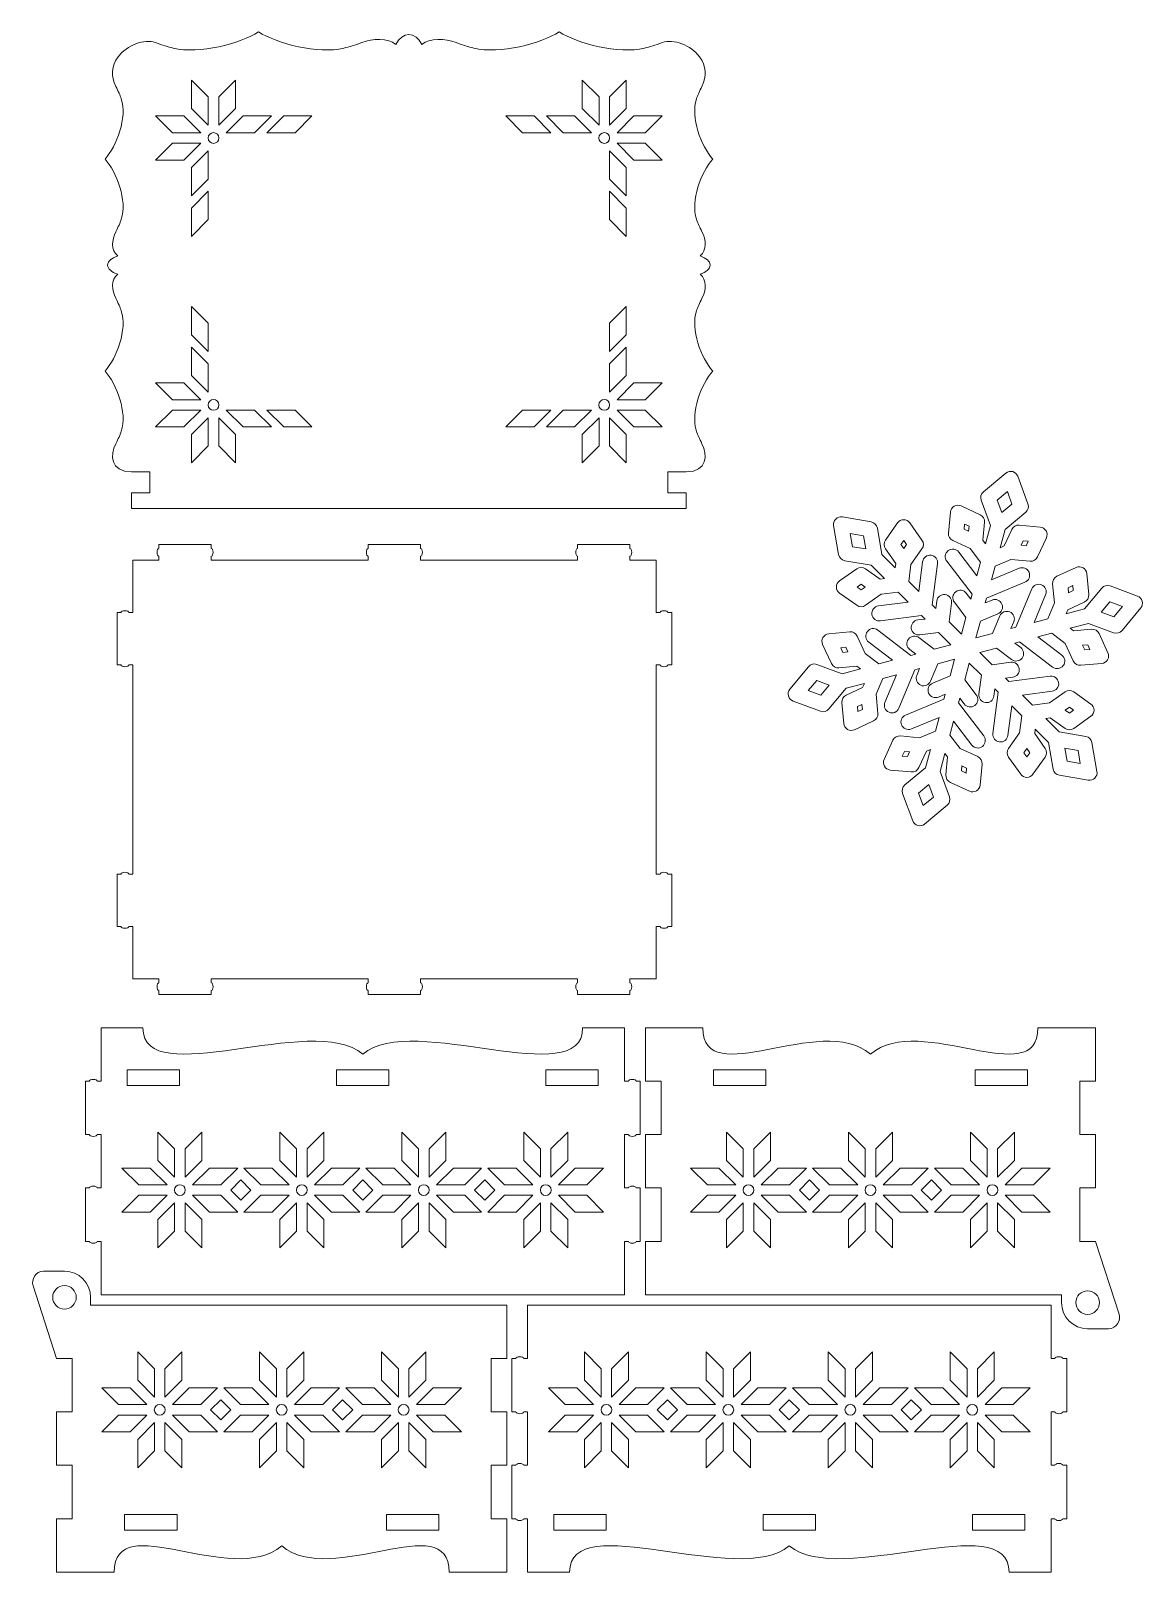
# Model space of a CAD drawing. Header units: centimetres. Extents: x -10.6 to 10.6, y -15 to 14.7.
import ezdxf

# ---------------------------------------------------------------- set-up
doc = ezdxf.new("R2010")
doc.units = ezdxf.units.CM
doc.header["$MEASUREMENT"] = 0
doc.layers.add('layer 1', color=7, linetype='Continuous')

msp = doc.modelspace()

# ---------------------------------------------------------------- linework, layer by layer
at = {"layer": 'layer 1', "color": 250, "lineweight": 9}
for points, knots in [([(-8.71386, 6.30987), (-9.12465, 6.30987), (-9.12265, 6.63518), (-9.01386, 6.84479), (-9.01386, 6.84479), (-8.9659, 6.93722), (-8.93218, 7.01561), (-8.90932, 7.08351), (-8.90932, 7.08351), (-8.7908, 7.4355), (-8.99621, 7.9853), (-9.22024, 8.23439), (-9.22024, 8.23439), (-8.99621, 8.48347), (-8.79079, 9.03327), (-8.90932, 9.38526), (-8.90932, 9.38526), (-8.93218, 9.45317), (-8.96589, 9.53155), (-9.01386, 9.62398), (-9.01386, 9.62398), (-9.0907, 9.77204), (-9.11426, 9.97781), (-8.97673, 10.0859), (-8.97673, 10.0859), (-9.09389, 10.12429), (-9.17027, 10.18817), (-9.17027, 10.25987), (-9.17027, 10.25987), (-9.17027, 10.33157), (-9.09389, 10.39545), (-8.97673, 10.43384), (-8.97673, 10.43384), (-9.11426, 10.54193), (-9.0907, 10.7477), (-9.01386, 10.89576), (-9.01386, 10.89576), (-8.96589, 10.98819), (-8.93218, 11.06657), (-8.90932, 11.13448), (-8.90932, 11.13448), (-8.79079, 11.48647), (-8.99621, 12.03627), (-9.22024, 12.28535), (-9.22024, 12.28535), (-8.99621, 12.53444), (-8.7908, 13.08424), (-8.90932, 13.43623), (-8.90932, 13.43623), (-8.93218, 13.50413), (-8.9659, 13.58252), (-9.01386, 13.67495), (-9.01386, 13.67495), (-9.11022, 13.86061), (-9.09411, 14.06972), (-8.96963, 14.23848), (-8.96963, 14.23848), (-8.80139, 14.46655), (-8.46981, 14.58832), (-8.25549, 14.50987), (-8.25549, 14.50987), (-8.12446, 14.46191), (-8.01332, 14.42819), (-7.91705, 14.40533), (-7.91705, 14.40533), (-7.41803, 14.28681), (-6.63857, 14.49222), (-6.28543, 14.71625), (-6.28543, 14.71625), (-5.9323, 14.49222), (-5.15284, 14.2868), (-4.65381, 14.40533), (-4.65381, 14.40533), (-4.55754, 14.42819), (-4.44641, 14.4619), (-4.31537, 14.50987), (-4.31537, 14.50987), (-4.10547, 14.58671), (-3.81374, 14.61027), (-3.6605, 14.47274), (-3.6605, 14.47274), (-3.54108, 14.7298), (-3.28664, 14.7298), (-3.16722, 14.47274), (-3.16722, 14.47274), (-3.01398, 14.61027), (-2.72225, 14.58671), (-2.51235, 14.50987), (-2.51235, 14.50987), (-2.38131, 14.4619), (-2.27018, 14.42819), (-2.17391, 14.40533), (-2.17391, 14.40533), (-1.67488, 14.2868), (-0.89542, 14.49222), (-0.54229, 14.71625), (-0.54229, 14.71625), (-0.18915, 14.49222), (0.59031, 14.28681), (1.08933, 14.40533), (1.08933, 14.40533), (1.1856, 14.42819), (1.29674, 14.46191), (1.42777, 14.50987), (1.42777, 14.50987), (1.64209, 14.58832), (1.97367, 14.46655), (2.14191, 14.23848), (2.14191, 14.23848), (2.26639, 14.06972), (2.2825, 13.86061), (2.18614, 13.67495), (2.18614, 13.67495), (2.13818, 13.58252), (2.10446, 13.50413), (2.0816, 13.43623), (2.0816, 13.43623), (1.96308, 13.08424), (2.16849, 12.53444), (2.39252, 12.28535), (2.39252, 12.28535), (2.16849, 12.03627), (1.96307, 11.48647), (2.0816, 11.13448), (2.0816, 11.13448), (2.10446, 11.06657), (2.13817, 10.98819), (2.18614, 10.89576), (2.18614, 10.89576), (2.26298, 10.7477), (2.28654, 10.54193), (2.14901, 10.43384), (2.14901, 10.43384), (2.26617, 10.39545), (2.34255, 10.33157), (2.34255, 10.25987), (2.34255, 10.25987), (2.34255, 10.18817), (2.26617, 10.12429), (2.14901, 10.0859), (2.14901, 10.0859), (2.28654, 9.97781), (2.26298, 9.77204), (2.18614, 9.62398), (2.18614, 9.62398), (2.13817, 9.53155), (2.10446, 9.45317), (2.0816, 9.38526), (2.0816, 9.38526), (1.96307, 9.03327), (2.16849, 8.48347), (2.39252, 8.23439), (2.39252, 8.23439), (2.16849, 7.9853), (1.96308, 7.4355), (2.0816, 7.08351), (2.0816, 7.08351), (2.10446, 7.01561), (2.13818, 6.93722), (2.18614, 6.84479), (2.18614, 6.84479), (2.29493, 6.63518), (2.29693, 6.30987), (1.88614, 6.30987), (1.88614, 6.30987), (1.88614, 6.30987), (1.53614, 6.30987), (1.53614, 6.30987), (1.53614, 6.30987), (1.53614, 6.30987), (1.53614, 5.90987), (1.53614, 5.90987), (1.53614, 5.90987), (1.53614, 5.90987), (1.88614, 5.90987), (1.88614, 5.90987), (1.88614, 5.90987), (1.88614, 5.90987), (1.88614, 5.60987), (1.88614, 5.60987), (1.88614, 5.60987), (1.88614, 5.60987), (-8.71386, 5.60987), (-8.71386, 5.60987), (-8.71386, 5.60987), (-8.71386, 5.60987), (-8.71386, 5.90987), (-8.71386, 5.90987), (-8.71386, 5.90987), (-8.71386, 5.90987), (-8.36386, 5.90987), (-8.36386, 5.90987), (-8.36386, 5.90987), (-8.36386, 5.90987), (-8.36386, 6.30987), (-8.36386, 6.30987), (-8.36386, 6.30987), (-8.36386, 6.30987), (-8.71386, 6.30987), (-8.71386, 6.30987)], [0, 0, 0, 0, 0.01960784, 0.01960784, 0.01960784, 0.01960784, 0.03921569, 0.03921569, 0.03921569, 0.03921569, 0.05882353, 0.05882353, 0.05882353, 0.05882353, 0.07843137, 0.07843137, 0.07843137, 0.07843137, 0.09803922, 0.09803922, 0.09803922, 0.09803922, 0.11764706, 0.11764706, 0.11764706, 0.11764706, 0.1372549, 0.1372549, 0.1372549, 0.1372549, 0.15686275, 0.15686275, 0.15686275, 0.15686275, 0.17647059, 0.17647059, 0.17647059, 0.17647059, 0.19607843, 0.19607843, 0.19607843, 0.19607843, 0.21568627, 0.21568627, 0.21568627, 0.21568627, 0.23529412, 0.23529412, 0.23529412, 0.23529412, 0.25490196, 0.25490196, 0.25490196, 0.25490196, 0.2745098, 0.2745098, 0.2745098, 0.2745098, 0.29411765, 0.29411765, 0.29411765, 0.29411765, 0.31372549, 0.31372549, 0.31372549, 0.31372549, 0.33333333, 0.33333333, 0.33333333, 0.33333333, 0.35294118, 0.35294118, 0.35294118, 0.35294118, 0.37254902, 0.37254902, 0.37254902, 0.37254902, 0.39215686, 0.39215686, 0.39215686, 0.39215686, 0.41176471, 0.41176471, 0.41176471, 0.41176471, 0.43137255, 0.43137255, 0.43137255, 0.43137255, 0.45098039, 0.45098039, 0.45098039, 0.45098039, 0.47058824, 0.47058824, 0.47058824, 0.47058824, 0.49019608, 0.49019608, 0.49019608, 0.49019608, 0.50980392, 0.50980392, 0.50980392, 0.50980392, 0.52941176, 0.52941176, 0.52941176, 0.52941176, 0.54901961, 0.54901961, 0.54901961, 0.54901961, 0.56862745, 0.56862745, 0.56862745, 0.56862745, 0.58823529, 0.58823529, 0.58823529, 0.58823529, 0.60784314, 0.60784314, 0.60784314, 0.60784314, 0.62745098, 0.62745098, 0.62745098, 0.62745098, 0.64705882, 0.64705882, 0.64705882, 0.64705882, 0.66666667, 0.66666667, 0.66666667, 0.66666667, 0.68627451, 0.68627451, 0.68627451, 0.68627451, 0.70588235, 0.70588235, 0.70588235, 0.70588235, 0.7254902, 0.7254902, 0.7254902, 0.7254902, 0.74509804, 0.74509804, 0.74509804, 0.74509804, 0.76470588, 0.76470588, 0.76470588, 0.76470588, 0.78431373, 0.78431373, 0.78431373, 0.78431373, 0.80392157, 0.80392157, 0.80392157, 0.80392157, 0.82352941, 0.82352941, 0.82352941, 0.82352941, 0.84313725, 0.84313725, 0.84313725, 0.84313725, 0.8627451, 0.8627451, 0.8627451, 0.8627451, 0.88235294, 0.88235294, 0.88235294, 0.88235294, 0.90196078, 0.90196078, 0.90196078, 0.90196078, 0.92156863, 0.92156863, 0.92156863, 0.92156863, 0.94117647, 0.94117647, 0.94117647, 0.94117647, 0.96078431, 0.96078431, 0.96078431, 0.96078431, 1, 1, 1, 1]), ([(-7.56766, 13.25356), (-7.56766, 13.25356), (-7.56766, 13.79426), (-7.56766, 13.79426), (-7.56766, 13.79426), (-7.56766, 13.79426), (-7.24643, 13.47303), (-7.24643, 13.47303), (-7.24643, 13.47303), (-7.24643, 13.47303), (-7.24643, 12.93233), (-7.24643, 12.93233), (-7.24643, 12.93233), (-7.24643, 12.93233), (-7.56766, 13.25356), (-7.56766, 13.25356)], [0, 0, 0, 0, 0.2, 0.2, 0.2, 0.2, 0.4, 0.4, 0.4, 0.4, 0.6, 0.6, 0.6, 0.6, 1, 1, 1, 1]), ([(-6.7252, 13.25356), (-6.7252, 13.25356), (-6.7252, 13.79426), (-6.7252, 13.79426), (-6.7252, 13.79426), (-6.7252, 13.79426), (-7.04643, 13.47303), (-7.04643, 13.47303), (-7.04643, 13.47303), (-7.04643, 13.47303), (-7.04643, 12.93233), (-7.04643, 12.93233), (-7.04643, 12.93233), (-7.04643, 12.93233), (-6.7252, 13.25356), (-6.7252, 13.25356)], [0, 0, 0, 0, 0.2, 0.2, 0.2, 0.2, 0.4, 0.4, 0.4, 0.4, 0.6, 0.6, 0.6, 0.6, 1, 1, 1, 1]), ([(-0.1025, 13.25356), (-0.1025, 13.25356), (-0.1025, 13.79426), (-0.1025, 13.79426), (-0.1025, 13.79426), (-0.1025, 13.79426), (0.21873, 13.47303), (0.21873, 13.47303), (0.21873, 13.47303), (0.21873, 13.47303), (0.21873, 12.93233), (0.21873, 12.93233), (0.21873, 12.93233), (0.21873, 12.93233), (-0.1025, 13.25356), (-0.1025, 13.25356)], [0, 0, 0, 0, 0.2, 0.2, 0.2, 0.2, 0.4, 0.4, 0.4, 0.4, 0.6, 0.6, 0.6, 0.6, 1, 1, 1, 1]), ([(0.73996, 13.25356), (0.73996, 13.25356), (0.73996, 13.79426), (0.73996, 13.79426), (0.73996, 13.79426), (0.73996, 13.79426), (0.41873, 13.47303), (0.41873, 13.47303), (0.41873, 13.47303), (0.41873, 13.47303), (0.41873, 12.93233), (0.41873, 12.93233), (0.41873, 12.93233), (0.41873, 12.93233), (0.73996, 13.25356), (0.73996, 13.25356)], [0, 0, 0, 0, 0.2, 0.2, 0.2, 0.2, 0.4, 0.4, 0.4, 0.4, 0.6, 0.6, 0.6, 0.6, 1, 1, 1, 1]), ([(-7.7117, 13.10952), (-7.7117, 13.10952), (-8.2524, 13.10952), (-8.2524, 13.10952), (-8.2524, 13.10952), (-8.2524, 13.10952), (-7.93117, 12.78829), (-7.93117, 12.78829), (-7.93117, 12.78829), (-7.93117, 12.78829), (-7.39047, 12.78829), (-7.39047, 12.78829), (-7.39047, 12.78829), (-7.39047, 12.78829), (-7.7117, 13.10952), (-7.7117, 13.10952)], [0, 0, 0, 0, 0.2, 0.2, 0.2, 0.2, 0.4, 0.4, 0.4, 0.4, 0.6, 0.6, 0.6, 0.6, 1, 1, 1, 1]), ([(-6.58115, 13.10952), (-6.58115, 13.10952), (-6.04046, 13.10952), (-6.04046, 13.10952), (-6.04046, 13.10952), (-6.04046, 13.10952), (-6.3617, 12.78829), (-6.3617, 12.78829), (-6.3617, 12.78829), (-6.3617, 12.78829), (-6.9024, 12.78829), (-6.9024, 12.78829), (-6.9024, 12.78829), (-6.9024, 12.78829), (-6.58115, 13.10952), (-6.58115, 13.10952)], [0, 0, 0, 0, 0.2, 0.2, 0.2, 0.2, 0.4, 0.4, 0.4, 0.4, 0.6, 0.6, 0.6, 0.6, 1, 1, 1, 1]), ([(-5.80615, 13.10952), (-5.80615, 13.10952), (-5.26545, 13.10952), (-5.26545, 13.10952), (-5.26545, 13.10952), (-5.26545, 13.10952), (-5.58669, 12.78829), (-5.58669, 12.78829), (-5.58669, 12.78829), (-5.58669, 12.78829), (-6.1274, 12.78829), (-6.1274, 12.78829), (-6.1274, 12.78829), (-6.1274, 12.78829), (-5.80615, 13.10952), (-5.80615, 13.10952)], [0, 0, 0, 0, 0.2, 0.2, 0.2, 0.2, 0.4, 0.4, 0.4, 0.4, 0.6, 0.6, 0.6, 0.6, 1, 1, 1, 1]), ([(-1.02155, 13.10952), (-1.02155, 13.10952), (-1.56225, 13.10952), (-1.56225, 13.10952), (-1.56225, 13.10952), (-1.56225, 13.10952), (-1.24101, 12.78829), (-1.24101, 12.78829), (-1.24101, 12.78829), (-1.24101, 12.78829), (-0.7003, 12.78829), (-0.7003, 12.78829), (-0.7003, 12.78829), (-0.7003, 12.78829), (-1.02155, 13.10952), (-1.02155, 13.10952)], [0, 0, 0, 0, 0.2, 0.2, 0.2, 0.2, 0.4, 0.4, 0.4, 0.4, 0.6, 0.6, 0.6, 0.6, 1, 1, 1, 1]), ([(-0.24655, 13.10952), (-0.24655, 13.10952), (-0.78724, 13.10952), (-0.78724, 13.10952), (-0.78724, 13.10952), (-0.78724, 13.10952), (-0.466, 12.78829), (-0.466, 12.78829), (-0.466, 12.78829), (-0.466, 12.78829), (0.0747, 12.78829), (0.0747, 12.78829), (0.0747, 12.78829), (0.0747, 12.78829), (-0.24655, 13.10952), (-0.24655, 13.10952)], [0, 0, 0, 0, 0.2, 0.2, 0.2, 0.2, 0.4, 0.4, 0.4, 0.4, 0.6, 0.6, 0.6, 0.6, 1, 1, 1, 1]), ([(0.884, 13.10952), (0.884, 13.10952), (1.4247, 13.10952), (1.4247, 13.10952), (1.4247, 13.10952), (1.4247, 13.10952), (1.10347, 12.78829), (1.10347, 12.78829), (1.10347, 12.78829), (1.10347, 12.78829), (0.56277, 12.78829), (0.56277, 12.78829), (0.56277, 12.78829), (0.56277, 12.78829), (0.884, 13.10952), (0.884, 13.10952)], [0, 0, 0, 0, 0.2, 0.2, 0.2, 0.2, 0.4, 0.4, 0.4, 0.4, 0.6, 0.6, 0.6, 0.6, 1, 1, 1, 1]), ([(-7.7117, 12.26706), (-7.7117, 12.26706), (-8.2524, 12.26706), (-8.2524, 12.26706), (-8.2524, 12.26706), (-8.2524, 12.26706), (-7.93117, 12.58829), (-7.93117, 12.58829), (-7.93117, 12.58829), (-7.93117, 12.58829), (-7.39047, 12.58829), (-7.39047, 12.58829), (-7.39047, 12.58829), (-7.39047, 12.58829), (-7.7117, 12.26706), (-7.7117, 12.26706)], [0, 0, 0, 0, 0.2, 0.2, 0.2, 0.2, 0.4, 0.4, 0.4, 0.4, 0.6, 0.6, 0.6, 0.6, 1, 1, 1, 1]), ([(-7.14643, 12.58528), (-7.08954, 12.58528), (-7.04342, 12.6314), (-7.04342, 12.68829), (-7.04342, 12.68829), (-7.04342, 12.74518), (-7.08954, 12.7913), (-7.14643, 12.7913), (-7.14643, 12.7913), (-7.20332, 12.7913), (-7.24944, 12.74518), (-7.24944, 12.68829), (-7.24944, 12.68829), (-7.24944, 12.6314), (-7.20332, 12.58528), (-7.14643, 12.58528)], [0, 0, 0, 0, 0.2, 0.2, 0.2, 0.2, 0.4, 0.4, 0.4, 0.4, 0.6, 0.6, 0.6, 0.6, 1, 1, 1, 1]), ([(0.31873, 12.58528), (0.26184, 12.58528), (0.21572, 12.6314), (0.21572, 12.68829), (0.21572, 12.68829), (0.21572, 12.74518), (0.26184, 12.7913), (0.31873, 12.7913), (0.31873, 12.7913), (0.37562, 12.7913), (0.42174, 12.74518), (0.42174, 12.68829), (0.42174, 12.68829), (0.42174, 12.6314), (0.37562, 12.58528), (0.31873, 12.58528)], [0, 0, 0, 0, 0.2, 0.2, 0.2, 0.2, 0.4, 0.4, 0.4, 0.4, 0.6, 0.6, 0.6, 0.6, 1, 1, 1, 1]), ([(0.884, 12.26706), (0.884, 12.26706), (1.4247, 12.26706), (1.4247, 12.26706), (1.4247, 12.26706), (1.4247, 12.26706), (1.10347, 12.58829), (1.10347, 12.58829), (1.10347, 12.58829), (1.10347, 12.58829), (0.56277, 12.58829), (0.56277, 12.58829), (0.56277, 12.58829), (0.56277, 12.58829), (0.884, 12.26706), (0.884, 12.26706)], [0, 0, 0, 0, 0.2, 0.2, 0.2, 0.2, 0.4, 0.4, 0.4, 0.4, 0.6, 0.6, 0.6, 0.6, 1, 1, 1, 1]), ([(-7.56766, 12.12302), (-7.56766, 12.12302), (-7.56766, 11.58232), (-7.56766, 11.58232), (-7.56766, 11.58232), (-7.56766, 11.58232), (-7.24643, 11.90355), (-7.24643, 11.90355), (-7.24643, 11.90355), (-7.24643, 11.90355), (-7.24643, 12.44425), (-7.24643, 12.44425), (-7.24643, 12.44425), (-7.24643, 12.44425), (-7.56766, 12.12302), (-7.56766, 12.12302)], [0, 0, 0, 0, 0.2, 0.2, 0.2, 0.2, 0.4, 0.4, 0.4, 0.4, 0.6, 0.6, 0.6, 0.6, 1, 1, 1, 1]), ([(0.73996, 12.12302), (0.73996, 12.12302), (0.73996, 11.58232), (0.73996, 11.58232), (0.73996, 11.58232), (0.73996, 11.58232), (0.41873, 11.90355), (0.41873, 11.90355), (0.41873, 11.90355), (0.41873, 11.90355), (0.41873, 12.44425), (0.41873, 12.44425), (0.41873, 12.44425), (0.41873, 12.44425), (0.73996, 12.12302), (0.73996, 12.12302)], [0, 0, 0, 0, 0.2, 0.2, 0.2, 0.2, 0.4, 0.4, 0.4, 0.4, 0.6, 0.6, 0.6, 0.6, 1, 1, 1, 1]), ([(-7.56766, 11.348), (-7.56766, 11.348), (-7.56766, 10.8073), (-7.56766, 10.8073), (-7.56766, 10.8073), (-7.56766, 10.8073), (-7.24643, 11.12854), (-7.24643, 11.12854), (-7.24643, 11.12854), (-7.24643, 11.12854), (-7.24643, 11.66924), (-7.24643, 11.66924), (-7.24643, 11.66924), (-7.24643, 11.66924), (-7.56766, 11.348), (-7.56766, 11.348)], [0, 0, 0, 0, 0.2, 0.2, 0.2, 0.2, 0.4, 0.4, 0.4, 0.4, 0.6, 0.6, 0.6, 0.6, 1, 1, 1, 1]), ([(0.73996, 11.348), (0.73996, 11.348), (0.73996, 10.8073), (0.73996, 10.8073), (0.73996, 10.8073), (0.73996, 10.8073), (0.41873, 11.12854), (0.41873, 11.12854), (0.41873, 11.12854), (0.41873, 11.12854), (0.41873, 11.66924), (0.41873, 11.66924), (0.41873, 11.66924), (0.41873, 11.66924), (0.73996, 11.348), (0.73996, 11.348)], [0, 0, 0, 0, 0.2, 0.2, 0.2, 0.2, 0.4, 0.4, 0.4, 0.4, 0.6, 0.6, 0.6, 0.6, 1, 1, 1, 1]), ([(-7.56767, 8.92738), (-7.56767, 8.92738), (-7.56767, 9.46808), (-7.56767, 9.46808), (-7.56767, 9.46808), (-7.56767, 9.46808), (-7.24644, 9.14684), (-7.24644, 9.14684), (-7.24644, 9.14684), (-7.24644, 9.14684), (-7.24644, 8.60614), (-7.24644, 8.60614), (-7.24644, 8.60614), (-7.24644, 8.60614), (-7.56767, 8.92738), (-7.56767, 8.92738)], [0, 0, 0, 0, 0.2, 0.2, 0.2, 0.2, 0.4, 0.4, 0.4, 0.4, 0.6, 0.6, 0.6, 0.6, 1, 1, 1, 1]), ([(0.73995, 8.92738), (0.73995, 8.92738), (0.73995, 9.46808), (0.73995, 9.46808), (0.73995, 9.46808), (0.73995, 9.46808), (0.41872, 9.14684), (0.41872, 9.14684), (0.41872, 9.14684), (0.41872, 9.14684), (0.41872, 8.60614), (0.41872, 8.60614), (0.41872, 8.60614), (0.41872, 8.60614), (0.73995, 8.92738), (0.73995, 8.92738)], [0, 0, 0, 0, 0.2, 0.2, 0.2, 0.2, 0.4, 0.4, 0.4, 0.4, 0.6, 0.6, 0.6, 0.6, 1, 1, 1, 1]), ([(-7.56767, 8.15236), (-7.56767, 8.15236), (-7.56767, 8.69306), (-7.56767, 8.69306), (-7.56767, 8.69306), (-7.56767, 8.69306), (-7.24644, 8.37183), (-7.24644, 8.37183), (-7.24644, 8.37183), (-7.24644, 8.37183), (-7.24644, 7.83113), (-7.24644, 7.83113), (-7.24644, 7.83113), (-7.24644, 7.83113), (-7.56767, 8.15236), (-7.56767, 8.15236)], [0, 0, 0, 0, 0.2, 0.2, 0.2, 0.2, 0.4, 0.4, 0.4, 0.4, 0.6, 0.6, 0.6, 0.6, 1, 1, 1, 1]), ([(0.73995, 8.15236), (0.73995, 8.15236), (0.73995, 8.69306), (0.73995, 8.69306), (0.73995, 8.69306), (0.73995, 8.69306), (0.41872, 8.37183), (0.41872, 8.37183), (0.41872, 8.37183), (0.41872, 8.37183), (0.41872, 7.83113), (0.41872, 7.83113), (0.41872, 7.83113), (0.41872, 7.83113), (0.73995, 8.15236), (0.73995, 8.15236)], [0, 0, 0, 0, 0.2, 0.2, 0.2, 0.2, 0.4, 0.4, 0.4, 0.4, 0.6, 0.6, 0.6, 0.6, 1, 1, 1, 1]), ([(-7.71171, 8.00832), (-7.71171, 8.00832), (-8.25241, 8.00832), (-8.25241, 8.00832), (-8.25241, 8.00832), (-8.25241, 8.00832), (-7.93118, 7.68709), (-7.93118, 7.68709), (-7.93118, 7.68709), (-7.93118, 7.68709), (-7.39048, 7.68709), (-7.39048, 7.68709), (-7.39048, 7.68709), (-7.39048, 7.68709), (-7.71171, 8.00832), (-7.71171, 8.00832)], [0, 0, 0, 0, 0.2, 0.2, 0.2, 0.2, 0.4, 0.4, 0.4, 0.4, 0.6, 0.6, 0.6, 0.6, 1, 1, 1, 1]), ([(0.88399, 8.00832), (0.88399, 8.00832), (1.42469, 8.00832), (1.42469, 8.00832), (1.42469, 8.00832), (1.42469, 8.00832), (1.10346, 7.68709), (1.10346, 7.68709), (1.10346, 7.68709), (1.10346, 7.68709), (0.56276, 7.68709), (0.56276, 7.68709), (0.56276, 7.68709), (0.56276, 7.68709), (0.88399, 8.00832), (0.88399, 8.00832)], [0, 0, 0, 0, 0.2, 0.2, 0.2, 0.2, 0.4, 0.4, 0.4, 0.4, 0.6, 0.6, 0.6, 0.6, 1, 1, 1, 1]), ([(-7.71171, 7.16586), (-7.71171, 7.16586), (-8.25241, 7.16586), (-8.25241, 7.16586), (-8.25241, 7.16586), (-8.25241, 7.16586), (-7.93118, 7.48709), (-7.93118, 7.48709), (-7.93118, 7.48709), (-7.93118, 7.48709), (-7.39048, 7.48709), (-7.39048, 7.48709), (-7.39048, 7.48709), (-7.39048, 7.48709), (-7.71171, 7.16586), (-7.71171, 7.16586)], [0, 0, 0, 0, 0.2, 0.2, 0.2, 0.2, 0.4, 0.4, 0.4, 0.4, 0.6, 0.6, 0.6, 0.6, 1, 1, 1, 1]), ([(-7.14644, 7.6901), (-7.08955, 7.6901), (-7.04343, 7.64398), (-7.04343, 7.58709), (-7.04343, 7.58709), (-7.04343, 7.5302), (-7.08955, 7.48408), (-7.14644, 7.48408), (-7.14644, 7.48408), (-7.20333, 7.48408), (-7.24945, 7.5302), (-7.24945, 7.58709), (-7.24945, 7.58709), (-7.24945, 7.64398), (-7.20333, 7.6901), (-7.14644, 7.6901)], [0, 0, 0, 0, 0.2, 0.2, 0.2, 0.2, 0.4, 0.4, 0.4, 0.4, 0.6, 0.6, 0.6, 0.6, 1, 1, 1, 1]), ([(-6.58116, 7.16586), (-6.58116, 7.16586), (-6.04047, 7.16586), (-6.04047, 7.16586), (-6.04047, 7.16586), (-6.04047, 7.16586), (-6.36171, 7.48709), (-6.36171, 7.48709), (-6.36171, 7.48709), (-6.36171, 7.48709), (-6.90241, 7.48709), (-6.90241, 7.48709), (-6.90241, 7.48709), (-6.90241, 7.48709), (-6.58116, 7.16586), (-6.58116, 7.16586)], [0, 0, 0, 0, 0.2, 0.2, 0.2, 0.2, 0.4, 0.4, 0.4, 0.4, 0.6, 0.6, 0.6, 0.6, 1, 1, 1, 1]), ([(-5.80616, 7.16586), (-5.80616, 7.16586), (-5.26546, 7.16586), (-5.26546, 7.16586), (-5.26546, 7.16586), (-5.26546, 7.16586), (-5.5867, 7.48709), (-5.5867, 7.48709), (-5.5867, 7.48709), (-5.5867, 7.48709), (-6.12741, 7.48709), (-6.12741, 7.48709), (-6.12741, 7.48709), (-6.12741, 7.48709), (-5.80616, 7.16586), (-5.80616, 7.16586)], [0, 0, 0, 0, 0.2, 0.2, 0.2, 0.2, 0.4, 0.4, 0.4, 0.4, 0.6, 0.6, 0.6, 0.6, 1, 1, 1, 1]), ([(-1.02156, 7.16586), (-1.02156, 7.16586), (-1.56226, 7.16586), (-1.56226, 7.16586), (-1.56226, 7.16586), (-1.56226, 7.16586), (-1.24102, 7.48709), (-1.24102, 7.48709), (-1.24102, 7.48709), (-1.24102, 7.48709), (-0.70031, 7.48709), (-0.70031, 7.48709), (-0.70031, 7.48709), (-0.70031, 7.48709), (-1.02156, 7.16586), (-1.02156, 7.16586)], [0, 0, 0, 0, 0.2, 0.2, 0.2, 0.2, 0.4, 0.4, 0.4, 0.4, 0.6, 0.6, 0.6, 0.6, 1, 1, 1, 1]), ([(-0.24656, 7.16586), (-0.24656, 7.16586), (-0.78725, 7.16586), (-0.78725, 7.16586), (-0.78725, 7.16586), (-0.78725, 7.16586), (-0.46601, 7.48709), (-0.46601, 7.48709), (-0.46601, 7.48709), (-0.46601, 7.48709), (0.07469, 7.48709), (0.07469, 7.48709), (0.07469, 7.48709), (0.07469, 7.48709), (-0.24656, 7.16586), (-0.24656, 7.16586)], [0, 0, 0, 0, 0.2, 0.2, 0.2, 0.2, 0.4, 0.4, 0.4, 0.4, 0.6, 0.6, 0.6, 0.6, 1, 1, 1, 1]), ([(0.31872, 7.6901), (0.26183, 7.6901), (0.21571, 7.64398), (0.21571, 7.58709), (0.21571, 7.58709), (0.21571, 7.5302), (0.26183, 7.48408), (0.31872, 7.48408), (0.31872, 7.48408), (0.37561, 7.48408), (0.42173, 7.5302), (0.42173, 7.58709), (0.42173, 7.58709), (0.42173, 7.64398), (0.37561, 7.6901), (0.31872, 7.6901)], [0, 0, 0, 0, 0.2, 0.2, 0.2, 0.2, 0.4, 0.4, 0.4, 0.4, 0.6, 0.6, 0.6, 0.6, 1, 1, 1, 1]), ([(0.88399, 7.16586), (0.88399, 7.16586), (1.42469, 7.16586), (1.42469, 7.16586), (1.42469, 7.16586), (1.42469, 7.16586), (1.10346, 7.48709), (1.10346, 7.48709), (1.10346, 7.48709), (1.10346, 7.48709), (0.56276, 7.48709), (0.56276, 7.48709), (0.56276, 7.48709), (0.56276, 7.48709), (0.88399, 7.16586), (0.88399, 7.16586)], [0, 0, 0, 0, 0.2, 0.2, 0.2, 0.2, 0.4, 0.4, 0.4, 0.4, 0.6, 0.6, 0.6, 0.6, 1, 1, 1, 1]), ([(-7.56767, 7.02182), (-7.56767, 7.02182), (-7.56767, 6.48112), (-7.56767, 6.48112), (-7.56767, 6.48112), (-7.56767, 6.48112), (-7.24644, 6.80235), (-7.24644, 6.80235), (-7.24644, 6.80235), (-7.24644, 6.80235), (-7.24644, 7.34305), (-7.24644, 7.34305), (-7.24644, 7.34305), (-7.24644, 7.34305), (-7.56767, 7.02182), (-7.56767, 7.02182)], [0, 0, 0, 0, 0.2, 0.2, 0.2, 0.2, 0.4, 0.4, 0.4, 0.4, 0.6, 0.6, 0.6, 0.6, 1, 1, 1, 1]), ([(-6.72521, 7.02182), (-6.72521, 7.02182), (-6.72521, 6.48112), (-6.72521, 6.48112), (-6.72521, 6.48112), (-6.72521, 6.48112), (-7.04644, 6.80235), (-7.04644, 6.80235), (-7.04644, 6.80235), (-7.04644, 6.80235), (-7.04644, 7.34305), (-7.04644, 7.34305), (-7.04644, 7.34305), (-7.04644, 7.34305), (-6.72521, 7.02182), (-6.72521, 7.02182)], [0, 0, 0, 0, 0.2, 0.2, 0.2, 0.2, 0.4, 0.4, 0.4, 0.4, 0.6, 0.6, 0.6, 0.6, 1, 1, 1, 1]), ([(-0.10251, 7.02182), (-0.10251, 7.02182), (-0.10251, 6.48112), (-0.10251, 6.48112), (-0.10251, 6.48112), (-0.10251, 6.48112), (0.21872, 6.80235), (0.21872, 6.80235), (0.21872, 6.80235), (0.21872, 6.80235), (0.21872, 7.34305), (0.21872, 7.34305), (0.21872, 7.34305), (0.21872, 7.34305), (-0.10251, 7.02182), (-0.10251, 7.02182)], [0, 0, 0, 0, 0.2, 0.2, 0.2, 0.2, 0.4, 0.4, 0.4, 0.4, 0.6, 0.6, 0.6, 0.6, 1, 1, 1, 1]), ([(0.73995, 7.02182), (0.73995, 7.02182), (0.73995, 6.48112), (0.73995, 6.48112), (0.73995, 6.48112), (0.73995, 6.48112), (0.41872, 6.80235), (0.41872, 6.80235), (0.41872, 6.80235), (0.41872, 6.80235), (0.41872, 7.34305), (0.41872, 7.34305), (0.41872, 7.34305), (0.41872, 7.34305), (0.73995, 7.02182), (0.73995, 7.02182)], [0, 0, 0, 0, 0.2, 0.2, 0.2, 0.2, 0.4, 0.4, 0.4, 0.4, 0.6, 0.6, 0.6, 0.6, 1, 1, 1, 1]), ([(7.73947, 3.21977), (7.73947, 3.21977), (7.87875, 3.55394), (7.87875, 3.55394), (7.87875, 3.55394), (7.90922, 3.62707), (7.99372, 3.66185), (8.06684, 3.63137), (8.06684, 3.63137), (8.13997, 3.6009), (8.17476, 3.5164), (8.14427, 3.44328), (8.14427, 3.44328), (8.14427, 3.44328), (8.09029, 3.31378), (8.09029, 3.31378), (8.09029, 3.31378), (8.09029, 3.31378), (8.1809, 3.33805), (8.1809, 3.33805), (8.1809, 3.33805), (8.1809, 3.33805), (8.48667, 4.07169), (8.48667, 4.07169), (8.48667, 4.07169), (8.51714, 4.14481), (8.60165, 4.1796), (8.67477, 4.14911), (8.67477, 4.14911), (8.74789, 4.11864), (8.78268, 4.03414), (8.75219, 3.96101), (8.75219, 3.96101), (8.75219, 3.96101), (8.53174, 3.43205), (8.53174, 3.43205), (8.53174, 3.43205), (8.53174, 3.43205), (8.79477, 3.50254), (8.79477, 3.50254), (8.79477, 3.50254), (8.79477, 3.50254), (8.92032, 3.80373), (8.92032, 3.80373), (8.92032, 3.80373), (8.92032, 3.80373), (8.88671, 4.16846), (8.88671, 4.16846), (8.88671, 4.16846), (8.88102, 4.23027), (8.91337, 4.28631), (8.96975, 4.31229), (8.96975, 4.31229), (8.96975, 4.31229), (9.33484, 4.48049), (9.33484, 4.48049), (9.33484, 4.48049), (9.3786, 4.50065), (9.42522, 4.4985), (9.46694, 4.47441), (9.46694, 4.47441), (9.50867, 4.45032), (9.53383, 4.41102), (9.53826, 4.36304), (9.53826, 4.36304), (9.53826, 4.36304), (9.57513, 3.96277), (9.57513, 3.96277), (9.57513, 3.96277), (9.58082, 3.90095), (9.54847, 3.84492), (9.49209, 3.81894), (9.49209, 3.81894), (9.49209, 3.81894), (9.17799, 3.67424), (9.17799, 3.67424), (9.17799, 3.67424), (9.17799, 3.67424), (9.14561, 3.59654), (9.14561, 3.59654), (9.14561, 3.59654), (9.14561, 3.59654), (9.49488, 3.69013), (9.49488, 3.69013), (9.49488, 3.69013), (9.49488, 3.69013), (9.82345, 4.0854), (9.82345, 4.0854), (9.82345, 4.0854), (9.86314, 4.13315), (9.92564, 4.14989), (9.98388, 4.12839), (9.98388, 4.12839), (9.98388, 4.12839), (10.50896, 3.93453), (10.50896, 3.93453), (10.50896, 3.93453), (10.55417, 3.91785), (10.58561, 3.88336), (10.59808, 3.83683), (10.59808, 3.83683), (10.61056, 3.79029), (10.60056, 3.7447), (10.56976, 3.70765), (10.56976, 3.70765), (10.56976, 3.70765), (10.21195, 3.27722), (10.21195, 3.27722), (10.21195, 3.27722), (10.17227, 3.22949), (10.10977, 3.21274), (10.05153, 3.23424), (10.05153, 3.23424), (10.05153, 3.23424), (9.56933, 3.41227), (9.56933, 3.41227), (9.56933, 3.41227), (9.56933, 3.41227), (9.22007, 3.31868), (9.22007, 3.31868), (9.22007, 3.31868), (9.22007, 3.31868), (9.28695, 3.26759), (9.28695, 3.26759), (9.28695, 3.26759), (9.28695, 3.26759), (9.63133, 3.29932), (9.63133, 3.29932), (9.63133, 3.29932), (9.69315, 3.30501), (9.74918, 3.27266), (9.77516, 3.21628), (9.77516, 3.21628), (9.77516, 3.21628), (9.94335, 2.8512), (9.94335, 2.8512), (9.94335, 2.8512), (9.96351, 2.80744), (9.96137, 2.76082), (9.93728, 2.7191), (9.93728, 2.7191), (9.91318, 2.67737), (9.87389, 2.65221), (9.82591, 2.64778), (9.82591, 2.64778), (9.82591, 2.64778), (9.42564, 2.6109), (9.42564, 2.6109), (9.42564, 2.6109), (9.36383, 2.6052), (9.30779, 2.63756), (9.28181, 2.69394), (9.28181, 2.69394), (9.28181, 2.69394), (9.12856, 3.02659), (9.12856, 3.02659), (9.12856, 3.02659), (9.12856, 3.02659), (8.86922, 3.22467), (8.86922, 3.22467), (8.86922, 3.22467), (8.86922, 3.22467), (8.60619, 3.15419), (8.60619, 3.15419), (8.60619, 3.15419), (8.60619, 3.15419), (9.0616, 2.80634), (9.0616, 2.80634), (9.0616, 2.80634), (9.12456, 2.75825), (9.13668, 2.66768), (9.08859, 2.60472), (9.08859, 2.60472), (9.0405, 2.54176), (8.94993, 2.52963), (8.88697, 2.57772), (8.88697, 2.57772), (8.88697, 2.57772), (8.25535, 3.06018), (8.25535, 3.06018), (8.25535, 3.06018), (8.25535, 3.06018), (8.16476, 3.03591), (8.16476, 3.03591), (8.16476, 3.03591), (8.16476, 3.03591), (8.27625, 2.95075), (8.27625, 2.95075), (8.27625, 2.95075), (8.3392, 2.90266), (8.35133, 2.81209), (8.30324, 2.74913), (8.30324, 2.74913), (8.25515, 2.68618), (8.16458, 2.67405), (8.10162, 2.72214), (8.10162, 2.72214), (8.10162, 2.72214), (7.81391, 2.9419), (7.81391, 2.9419), (7.81391, 2.9419), (7.81391, 2.9419), (7.49521, 2.85651), (7.49521, 2.85651), (7.49521, 2.85651), (7.49521, 2.85651), (7.72852, 2.6232), (7.72852, 2.6232), (7.72852, 2.6232), (7.72852, 2.6232), (8.08756, 2.66966), (8.08756, 2.66966), (8.08756, 2.66966), (8.16613, 2.67983), (8.2385, 2.62403), (8.24867, 2.54547), (8.24867, 2.54547), (8.25884, 2.46691), (8.20305, 2.39454), (8.12449, 2.38436), (8.12449, 2.38436), (8.12449, 2.38436), (7.98535, 2.36636), (7.98535, 2.36636), (7.98535, 2.36636), (7.98535, 2.36636), (8.05167, 2.30004), (8.05167, 2.30004), (8.05167, 2.30004), (8.05167, 2.30004), (8.8399, 2.40206), (8.8399, 2.40206), (8.8399, 2.40206), (8.91847, 2.41222), (8.99084, 2.35644), (9.00101, 2.27787), (9.00101, 2.27787), (9.01118, 2.1993), (8.9554, 2.12693), (8.87683, 2.11676), (8.87683, 2.11676), (8.87683, 2.11676), (8.30851, 2.04321), (8.30851, 2.04321), (8.30851, 2.04321), (8.30851, 2.04321), (8.50106, 1.85066), (8.50106, 1.85066), (8.50106, 1.85066), (8.50106, 1.85066), (8.82469, 1.89253), (8.82469, 1.89253), (8.82469, 1.89253), (8.82469, 1.89253), (9.12373, 2.10399), (9.12373, 2.10399), (9.12373, 2.10399), (9.17442, 2.13982), (9.23913, 2.13983), (9.28982, 2.10399), (9.28982, 2.10399), (9.28982, 2.10399), (9.61801, 1.87192), (9.61801, 1.87192), (9.61801, 1.87192), (9.65736, 1.84409), (9.6788, 1.80266), (9.67881, 1.75447), (9.67881, 1.75447), (9.6788, 1.70629), (9.65736, 1.66484), (9.61801, 1.63703), (9.61801, 1.63703), (9.61801, 1.63703), (9.28982, 1.40496), (9.28982, 1.40496), (9.28982, 1.40496), (9.23913, 1.36912), (9.17443, 1.36912), (9.12374, 1.40496), (9.12374, 1.40496), (9.12374, 1.40496), (8.84136, 1.60462), (8.84136, 1.60462), (8.84136, 1.60462), (8.84136, 1.60462), (8.75789, 1.59382), (8.75789, 1.59382), (8.75789, 1.59382), (8.75789, 1.59382), (9.01357, 1.33814), (9.01357, 1.33814), (9.01357, 1.33814), (9.01357, 1.33814), (9.52018, 1.25122), (9.52018, 1.25122), (9.52018, 1.25122), (9.58137, 1.24072), (9.62712, 1.19496), (9.63762, 1.13378), (9.63762, 1.13378), (9.63762, 1.13378), (9.73228, 0.58212), (9.73228, 0.58212), (9.73228, 0.58212), (9.74042, 0.53463), (9.72629, 0.49015), (9.69221, 0.45609), (9.69221, 0.45609), (9.65815, 0.42202), (9.61368, 0.40788), (9.56618, 0.41603), (9.56618, 0.41603), (9.56618, 0.41603), (9.01452, 0.51068), (9.01452, 0.51068), (9.01452, 0.51068), (8.95333, 0.52118), (8.90758, 0.56694), (8.89708, 0.62813), (8.89708, 0.62813), (8.89708, 0.62813), (8.81017, 1.13473), (8.81017, 1.13473), (8.81017, 1.13473), (8.81017, 1.13473), (8.55448, 1.39041), (8.55448, 1.39041), (8.55448, 1.39041), (8.55448, 1.39041), (8.54368, 1.30694), (8.54368, 1.30694), (8.54368, 1.30694), (8.54368, 1.30694), (8.74334, 1.02457), (8.74334, 1.02457), (8.74334, 1.02457), (8.77918, 0.97388), (8.77918, 0.90919), (8.74334, 0.85849), (8.74334, 0.85849), (8.74334, 0.85849), (8.51128, 0.53028), (8.51128, 0.53028), (8.51128, 0.53028), (8.48345, 0.49094), (8.44201, 0.46949), (8.39383, 0.46949), (8.39383, 0.46949), (8.34565, 0.46949), (8.3042, 0.49094), (8.27639, 0.53028), (8.27639, 0.53028), (8.27639, 0.53028), (8.04431, 0.85849), (8.04431, 0.85849), (8.04431, 0.85849), (8.00848, 0.90918), (8.00847, 0.97389), (8.04431, 1.02457), (8.04431, 1.02457), (8.04431, 1.02457), (8.25578, 1.32362), (8.25578, 1.32362), (8.25578, 1.32362), (8.25578, 1.32362), (8.29765, 1.64724), (8.29765, 1.64724), (8.29765, 1.64724), (8.29765, 1.64724), (8.10509, 1.83981), (8.10509, 1.83981), (8.10509, 1.83981), (8.10509, 1.83981), (8.03154, 1.27148), (8.03154, 1.27148), (8.03154, 1.27148), (8.02137, 1.19291), (7.949, 1.13712), (7.87044, 1.14729), (7.87044, 1.14729), (7.79186, 1.15746), (7.73608, 1.22983), (7.74625, 1.30839), (7.74625, 1.30839), (7.74625, 1.30839), (7.84826, 2.09663), (7.84826, 2.09663), (7.84826, 2.09663), (7.84826, 2.09663), (7.78193, 2.16295), (7.78193, 2.16295), (7.78193, 2.16295), (7.78193, 2.16295), (7.76393, 2.02381), (7.76393, 2.02381), (7.76393, 2.02381), (7.75377, 1.94525), (7.68139, 1.88946), (7.60282, 1.89964), (7.60282, 1.89964), (7.52426, 1.9098), (7.46847, 1.98217), (7.47865, 2.06074), (7.47865, 2.06074), (7.47865, 2.06074), (7.52511, 2.41978), (7.52511, 2.41978), (7.52511, 2.41978), (7.52511, 2.41978), (7.2918, 2.6531), (7.2918, 2.6531), (7.2918, 2.6531), (7.2918, 2.6531), (7.2064, 2.33438), (7.2064, 2.33438), (7.2064, 2.33438), (7.2064, 2.33438), (7.42616, 2.04667), (7.42616, 2.04667), (7.42616, 2.04667), (7.47425, 1.98371), (7.46212, 1.89315), (7.39916, 1.84506), (7.39916, 1.84506), (7.3362, 1.79697), (7.24564, 1.8091), (7.19755, 1.87206), (7.19755, 1.87206), (7.19755, 1.87206), (7.11239, 1.98354), (7.11239, 1.98354), (7.11239, 1.98354), (7.11239, 1.98354), (7.08812, 1.89295), (7.08812, 1.89295), (7.08812, 1.89295), (7.08812, 1.89295), (7.57058, 1.26132), (7.57058, 1.26132), (7.57058, 1.26132), (7.61866, 1.19837), (7.60654, 1.1078), (7.54358, 1.05971), (7.54358, 1.05971), (7.48062, 1.01162), (7.39006, 1.02375), (7.34196, 1.08671), (7.34196, 1.08671), (7.34196, 1.08671), (6.99411, 1.54211), (6.99411, 1.54211), (6.99411, 1.54211), (6.99411, 1.54211), (6.92363, 1.27907), (6.92363, 1.27907), (6.92363, 1.27907), (6.92363, 1.27907), (7.12171, 1.01975), (7.12171, 1.01975), (7.12171, 1.01975), (7.12171, 1.01975), (7.45436, 0.86649), (7.45436, 0.86649), (7.45436, 0.86649), (7.51075, 0.84051), (7.5431, 0.78448), (7.5374, 0.72266), (7.5374, 0.72266), (7.5374, 0.72266), (7.50052, 0.32239), (7.50052, 0.32239), (7.50052, 0.32239), (7.4961, 0.2744), (7.47094, 0.2351), (7.42921, 0.21101), (7.42921, 0.21101), (7.38749, 0.18692), (7.34087, 0.18478), (7.2971, 0.20494), (7.2971, 0.20494), (7.2971, 0.20494), (6.93202, 0.37314), (6.93202, 0.37314), (6.93202, 0.37314), (6.87563, 0.39912), (6.84328, 0.45515), (6.84898, 0.51697), (6.84898, 0.51697), (6.84898, 0.51697), (6.88071, 0.86136), (6.88071, 0.86136), (6.88071, 0.86136), (6.88071, 0.86136), (6.82962, 0.92823), (6.82962, 0.92823), (6.82962, 0.92823), (6.82962, 0.92823), (6.73604, 0.57897), (6.73604, 0.57897), (6.73604, 0.57897), (6.73604, 0.57897), (6.91406, 0.09677), (6.91406, 0.09677), (6.91406, 0.09677), (6.93556, 0.03854), (6.91881, -0.02397), (6.87108, -0.06365), (6.87108, -0.06365), (6.87108, -0.06365), (6.44065, -0.42145), (6.44065, -0.42145), (6.44065, -0.42145), (6.4036, -0.45226), (6.35802, -0.46225), (6.31147, -0.44978), (6.31147, -0.44978), (6.26493, -0.43731), (6.23045, -0.40586), (6.21376, -0.36066), (6.21376, -0.36066), (6.21376, -0.36066), (6.01991, 0.16442), (6.01991, 0.16442), (6.01991, 0.16442), (5.99841, 0.22265), (6.01516, 0.28516), (6.06289, 0.32484), (6.06289, 0.32484), (6.06289, 0.32484), (6.45817, 0.65343), (6.45817, 0.65343), (6.45817, 0.65343), (6.45817, 0.65343), (6.55175, 1.00269), (6.55175, 1.00269), (6.55175, 1.00269), (6.55175, 1.00269), (6.47407, 0.97031), (6.47407, 0.97031), (6.47407, 0.97031), (6.47407, 0.97031), (6.32936, 0.6562), (6.32936, 0.6562), (6.32936, 0.6562), (6.30338, 0.59982), (6.24735, 0.56747), (6.18553, 0.57316), (6.18553, 0.57316), (6.18553, 0.57316), (5.78525, 0.61004), (5.78525, 0.61004), (5.78525, 0.61004), (5.73727, 0.61446), (5.69797, 0.63962), (5.67388, 0.68135), (5.67388, 0.68135), (5.64979, 0.72308), (5.64764, 0.76969), (5.66781, 0.81346), (5.66781, 0.81346), (5.66781, 0.81346), (5.83601, 1.17855), (5.83601, 1.17855), (5.83601, 1.17855), (5.86199, 1.23493), (5.91802, 1.26728), (5.97984, 1.26159), (5.97984, 1.26159), (5.97984, 1.26159), (6.34455, 1.22799), (6.34455, 1.22799), (6.34455, 1.22799), (6.34455, 1.22799), (6.64576, 1.35353), (6.64576, 1.35353), (6.64576, 1.35353), (6.64576, 1.35353), (6.71624, 1.61657), (6.71624, 1.61657), (6.71624, 1.61657), (6.71624, 1.61657), (6.18729, 1.3961), (6.18729, 1.3961), (6.18729, 1.3961), (6.11416, 1.36562), (6.02966, 1.40041), (5.99918, 1.47353), (5.99918, 1.47353), (5.9687, 1.54666), (6.00349, 1.63115), (6.07661, 1.66163), (6.07661, 1.66163), (6.07661, 1.66163), (6.81025, 1.9674), (6.81025, 1.9674), (6.81025, 1.9674), (6.81025, 1.9674), (6.83452, 2.058), (6.83452, 2.058), (6.83452, 2.058), (6.83452, 2.058), (6.70503, 2.00403), (6.70503, 2.00403), (6.70503, 2.00403), (6.6319, 1.97355), (6.54741, 2.00833), (6.51693, 2.08145), (6.51693, 2.08145), (6.48645, 2.15458), (6.52123, 2.23907), (6.59435, 2.26955), (6.59435, 2.26955), (6.59435, 2.26955), (6.92853, 2.40884), (6.92853, 2.40884), (6.92853, 2.40884), (6.92853, 2.40884), (7.01393, 2.72755), (7.01393, 2.72755), (7.01393, 2.72755), (7.01393, 2.72755), (6.69521, 2.64215), (6.69521, 2.64215), (6.69521, 2.64215), (6.69521, 2.64215), (6.55593, 2.30798), (6.55593, 2.30798), (6.55593, 2.30798), (6.52546, 2.23485), (6.44096, 2.20007), (6.36784, 2.23055), (6.36784, 2.23055), (6.29471, 2.26102), (6.25992, 2.34552), (6.29041, 2.41864), (6.29041, 2.41864), (6.29041, 2.41864), (6.34439, 2.54814), (6.34439, 2.54814), (6.34439, 2.54814), (6.34439, 2.54814), (6.25378, 2.52387), (6.25378, 2.52387), (6.25378, 2.52387), (6.25378, 2.52387), (5.94801, 1.79023), (5.94801, 1.79023), (5.94801, 1.79023), (5.91754, 1.71711), (5.83303, 1.68232), (5.75991, 1.71281), (5.75991, 1.71281), (5.68679, 1.74328), (5.652, 1.82778), (5.68249, 1.90091), (5.68249, 1.90091), (5.68249, 1.90091), (5.90294, 2.42987), (5.90294, 2.42987), (5.90294, 2.42987), (5.90294, 2.42987), (5.63991, 2.35938), (5.63991, 2.35938), (5.63991, 2.35938), (5.63991, 2.35938), (5.51436, 2.05819), (5.51436, 2.05819), (5.51436, 2.05819), (5.51436, 2.05819), (5.54797, 1.69346), (5.54797, 1.69346), (5.54797, 1.69346), (5.55366, 1.63165), (5.52131, 1.57561), (5.46493, 1.54963), (5.46493, 1.54963), (5.46493, 1.54963), (5.09984, 1.38143), (5.09984, 1.38143), (5.09984, 1.38143), (5.05608, 1.36127), (5.00946, 1.36342), (4.96774, 1.38751), (4.96774, 1.38751), (4.92601, 1.4116), (4.90085, 1.4509), (4.89642, 1.49888), (4.89642, 1.49888), (4.89642, 1.49888), (4.85955, 1.89915), (4.85955, 1.89915), (4.85955, 1.89915), (4.85386, 1.96097), (4.88621, 2.017), (4.94259, 2.04298), (4.94259, 2.04298), (4.94259, 2.04298), (5.25669, 2.18768), (5.25669, 2.18768), (5.25669, 2.18768), (5.25669, 2.18768), (5.28907, 2.26538), (5.28907, 2.26538), (5.28907, 2.26538), (5.28907, 2.26538), (4.9398, 2.17179), (4.9398, 2.17179), (4.9398, 2.17179), (4.9398, 2.17179), (4.61123, 1.77652), (4.61123, 1.77652), (4.61123, 1.77652), (4.57154, 1.72877), (4.50904, 1.71203), (4.4508, 1.73353), (4.4508, 1.73353), (4.4508, 1.73353), (3.92572, 1.92739), (3.92572, 1.92739), (3.92572, 1.92739), (3.88051, 1.94407), (3.84907, 1.97856), (3.8366, 2.02509), (3.8366, 2.02509), (3.82412, 2.07163), (3.83412, 2.11722), (3.86492, 2.15427), (3.86492, 2.15427), (3.86492, 2.15427), (4.22273, 2.5847), (4.22273, 2.5847), (4.22273, 2.5847), (4.26241, 2.63243), (4.32491, 2.64918), (4.38315, 2.62768), (4.38315, 2.62768), (4.38315, 2.62768), (4.86535, 2.44965), (4.86535, 2.44965), (4.86535, 2.44965), (4.86535, 2.44965), (5.21461, 2.54324), (5.21461, 2.54324), (5.21461, 2.54324), (5.21461, 2.54324), (5.14773, 2.59433), (5.14773, 2.59433), (5.14773, 2.59433), (5.14773, 2.59433), (4.80335, 2.5626), (4.80335, 2.5626), (4.80335, 2.5626), (4.74153, 2.55691), (4.6855, 2.58926), (4.65952, 2.64564), (4.65952, 2.64564), (4.65952, 2.64564), (4.49133, 3.01072), (4.49133, 3.01072), (4.49133, 3.01072), (4.47117, 3.05448), (4.47331, 3.1011), (4.4974, 3.14282), (4.4974, 3.14282), (4.5215, 3.18455), (4.56079, 3.20971), (4.60877, 3.21414), (4.60877, 3.21414), (4.60877, 3.21414), (5.00904, 3.25102), (5.00904, 3.25102), (5.00904, 3.25102), (5.07085, 3.25672), (5.12689, 3.22436), (5.15287, 3.16798), (5.15287, 3.16798), (5.15287, 3.16798), (5.30612, 2.83533), (5.30612, 2.83533), (5.30612, 2.83533), (5.30612, 2.83533), (5.56546, 2.63725), (5.56546, 2.63725), (5.56546, 2.63725), (5.56546, 2.63725), (5.82849, 2.70773), (5.82849, 2.70773), (5.82849, 2.70773), (5.82849, 2.70773), (5.37308, 3.05558), (5.37308, 3.05558), (5.37308, 3.05558), (5.31012, 3.10367), (5.298, 3.19424), (5.34609, 3.2572), (5.34609, 3.2572), (5.39418, 3.32016), (5.48475, 3.33229), (5.54771, 3.2842), (5.54771, 3.2842), (5.54771, 3.2842), (6.17933, 2.80174), (6.17933, 2.80174), (6.17933, 2.80174), (6.17933, 2.80174), (6.26992, 2.82601), (6.26992, 2.82601), (6.26992, 2.82601), (6.26992, 2.82601), (6.15843, 2.91117), (6.15843, 2.91117), (6.15843, 2.91117), (6.09548, 2.95926), (6.08335, 3.04983), (6.13144, 3.11279), (6.13144, 3.11279), (6.17953, 3.17574), (6.2701, 3.18787), (6.33306, 3.13978), (6.33306, 3.13978), (6.33306, 3.13978), (6.62077, 2.92002), (6.62077, 2.92002), (6.62077, 2.92002), (6.62077, 2.92002), (6.93947, 3.00541), (6.93947, 3.00541), (6.93947, 3.00541), (6.93947, 3.00541), (6.70616, 3.23872), (6.70616, 3.23872), (6.70616, 3.23872), (6.70616, 3.23872), (6.34712, 3.19226), (6.34712, 3.19226), (6.34712, 3.19226), (6.26855, 3.18209), (6.19618, 3.23789), (6.18601, 3.31645), (6.18601, 3.31645), (6.17584, 3.39501), (6.23163, 3.46738), (6.31019, 3.47756), (6.31019, 3.47756), (6.31019, 3.47756), (6.44933, 3.49556), (6.44933, 3.49556), (6.44933, 3.49556), (6.44933, 3.49556), (6.38301, 3.56188), (6.38301, 3.56188), (6.38301, 3.56188), (6.38301, 3.56188), (5.59478, 3.45986), (5.59478, 3.45986), (5.59478, 3.45986), (5.51621, 3.4497), (5.44384, 3.50548), (5.43367, 3.58405), (5.43367, 3.58405), (5.4235, 3.66262), (5.47928, 3.73499), (5.55785, 3.74516), (5.55785, 3.74516), (5.55785, 3.74516), (6.12617, 3.81871), (6.12617, 3.81871), (6.12617, 3.81871), (6.12617, 3.81871), (5.93362, 4.01126), (5.93362, 4.01126), (5.93362, 4.01126), (5.93362, 4.01126), (5.60999, 3.96939), (5.60999, 3.96939), (5.60999, 3.96939), (5.60999, 3.96939), (5.31095, 3.75793), (5.31095, 3.75793), (5.31095, 3.75793), (5.26026, 3.7221), (5.19555, 3.72209), (5.14486, 3.75793), (5.14486, 3.75793), (5.14486, 3.75793), (4.81667, 3.99), (4.81667, 3.99), (4.81667, 3.99), (4.77732, 4.01783), (4.75588, 4.05926), (4.75587, 4.10745), (4.75587, 4.10745), (4.75588, 4.15563), (4.77732, 4.19708), (4.81667, 4.22489), (4.81667, 4.22489), (4.81667, 4.22489), (5.14486, 4.45696), (5.14486, 4.45696), (5.14486, 4.45696), (5.19555, 4.4928), (5.26025, 4.4928), (5.31094, 4.45696), (5.31094, 4.45696), (5.31094, 4.45696), (5.59332, 4.2573), (5.59332, 4.2573), (5.59332, 4.2573), (5.59332, 4.2573), (5.67679, 4.2681), (5.67679, 4.2681), (5.67679, 4.2681), (5.67679, 4.2681), (5.42111, 4.52378), (5.42111, 4.52378), (5.42111, 4.52378), (5.42111, 4.52378), (4.9145, 4.6107), (4.9145, 4.6107), (4.9145, 4.6107), (4.85331, 4.6212), (4.80756, 4.66696), (4.79706, 4.72814), (4.79706, 4.72814), (4.79706, 4.72814), (4.7024, 5.2798), (4.7024, 5.2798), (4.7024, 5.2798), (4.69426, 5.32729), (4.70839, 5.37177), (4.74247, 5.40583), (4.74247, 5.40583), (4.77653, 5.4399), (4.821, 5.45404), (4.8685, 5.44589), (4.8685, 5.44589), (4.8685, 5.44589), (5.42016, 5.35124), (5.42016, 5.35124), (5.42016, 5.35124), (5.48135, 5.34074), (5.5271, 5.29498), (5.5376, 5.23379), (5.5376, 5.23379), (5.5376, 5.23379), (5.62451, 4.72719), (5.62451, 4.72719), (5.62451, 4.72719), (5.62451, 4.72719), (5.8802, 4.47151), (5.8802, 4.47151), (5.8802, 4.47151), (5.8802, 4.47151), (5.891, 4.55498), (5.891, 4.55498), (5.891, 4.55498), (5.891, 4.55498), (5.69134, 4.83735), (5.69134, 4.83735), (5.69134, 4.83735), (5.6555, 4.88804), (5.6555, 4.95273), (5.69134, 5.00343), (5.69134, 5.00343), (5.69134, 5.00343), (5.9234, 5.33164), (5.9234, 5.33164), (5.9234, 5.33164), (5.95123, 5.37098), (5.99267, 5.39243), (6.04085, 5.39243), (6.04085, 5.39243), (6.08903, 5.39243), (6.13048, 5.37098), (6.15829, 5.33164), (6.15829, 5.33164), (6.15829, 5.33164), (6.39037, 5.00343), (6.39037, 5.00343), (6.39037, 5.00343), (6.4262, 4.95274), (6.42621, 4.88803), (6.39037, 4.83735), (6.39037, 4.83735), (6.39037, 4.83735), (6.1789, 4.5383), (6.1789, 4.5383), (6.1789, 4.5383), (6.1789, 4.5383), (6.13703, 4.21468), (6.13703, 4.21468), (6.13703, 4.21468), (6.13703, 4.21468), (6.32959, 4.02211), (6.32959, 4.02211), (6.32959, 4.02211), (6.32959, 4.02211), (6.40314, 4.59044), (6.40314, 4.59044), (6.40314, 4.59044), (6.41331, 4.66901), (6.48568, 4.7248), (6.56424, 4.71463), (6.56424, 4.71463), (6.64282, 4.70446), (6.6986, 4.63209), (6.68843, 4.55353), (6.68843, 4.55353), (6.68843, 4.55353), (6.58642, 3.76529), (6.58642, 3.76529), (6.58642, 3.76529), (6.58642, 3.76529), (6.65275, 3.69897), (6.65275, 3.69897), (6.65275, 3.69897), (6.65275, 3.69897), (6.67075, 3.83811), (6.67075, 3.83811), (6.67075, 3.83811), (6.68091, 3.91667), (6.75329, 3.97246), (6.83186, 3.96228), (6.83186, 3.96228), (6.91042, 3.95212), (6.96621, 3.87975), (6.95603, 3.80118), (6.95603, 3.80118), (6.95603, 3.80118), (6.90957, 3.44214), (6.90957, 3.44214), (6.90957, 3.44214), (6.90957, 3.44214), (7.14288, 3.20882), (7.14288, 3.20882), (7.14288, 3.20882), (7.14288, 3.20882), (7.22828, 3.52754), (7.22828, 3.52754), (7.22828, 3.52754), (7.22828, 3.52754), (7.00852, 3.81525), (7.00852, 3.81525), (7.00852, 3.81525), (6.96043, 3.87821), (6.97256, 3.96877), (7.03552, 4.01686), (7.03552, 4.01686), (7.09848, 4.06495), (7.18904, 4.05282), (7.23713, 3.98986), (7.23713, 3.98986), (7.23713, 3.98986), (7.32229, 3.87838), (7.32229, 3.87838), (7.32229, 3.87838), (7.32229, 3.87838), (7.34656, 3.96897), (7.34656, 3.96897), (7.34656, 3.96897), (7.34656, 3.96897), (6.8641, 4.6006), (6.8641, 4.6006), (6.8641, 4.6006), (6.81602, 4.66355), (6.82814, 4.75412), (6.8911, 4.80221), (6.8911, 4.80221), (6.95406, 4.8503), (7.04462, 4.83817), (7.09272, 4.77521), (7.09272, 4.77521), (7.09272, 4.77521), (7.44057, 4.31981), (7.44057, 4.31981), (7.44057, 4.31981), (7.44057, 4.31981), (7.51105, 4.58285), (7.51105, 4.58285), (7.51105, 4.58285), (7.51105, 4.58285), (7.31297, 4.84217), (7.31297, 4.84217), (7.31297, 4.84217), (7.31297, 4.84217), (6.98032, 4.99543), (6.98032, 4.99543), (6.98032, 4.99543), (6.92393, 5.02141), (6.89158, 5.07744), (6.89728, 5.13926), (6.89728, 5.13926), (6.89728, 5.13926), (6.93416, 5.53953), (6.93416, 5.53953), (6.93416, 5.53953), (6.93858, 5.58752), (6.96374, 5.62682), (7.00547, 5.65091), (7.00547, 5.65091), (7.04719, 5.675), (7.09381, 5.67714), (7.13758, 5.65698), (7.13758, 5.65698), (7.13758, 5.65698), (7.50266, 5.48878), (7.50266, 5.48878), (7.50266, 5.48878), (7.55905, 5.4628), (7.5914, 5.40677), (7.5857, 5.34495), (7.5857, 5.34495), (7.5857, 5.34495), (7.55397, 5.00056), (7.55397, 5.00056), (7.55397, 5.00056), (7.55397, 5.00056), (7.60506, 4.93369), (7.60506, 4.93369), (7.60506, 4.93369), (7.60506, 4.93369), (7.69864, 5.28295), (7.69864, 5.28295), (7.69864, 5.28295), (7.69864, 5.28295), (7.52062, 5.76515), (7.52062, 5.76515), (7.52062, 5.76515), (7.49912, 5.82338), (7.51587, 5.88589), (7.5636, 5.92557), (7.5636, 5.92557), (7.5636, 5.92557), (7.99403, 6.28337), (7.99403, 6.28337), (7.99403, 6.28337), (8.03108, 6.31418), (8.07666, 6.32417), (8.12321, 6.3117), (8.12321, 6.3117), (8.16975, 6.29923), (8.20423, 6.26778), (8.22092, 6.22258), (8.22092, 6.22258), (8.22092, 6.22258), (8.41477, 5.6975), (8.41477, 5.6975), (8.41477, 5.6975), (8.43627, 5.63927), (8.41952, 5.57676), (8.37179, 5.53708), (8.37179, 5.53708), (8.37179, 5.53708), (7.97651, 5.20849), (7.97651, 5.20849), (7.97651, 5.20849), (7.97651, 5.20849), (7.88293, 4.85923), (7.88293, 4.85923), (7.88293, 4.85923), (7.88293, 4.85923), (7.96061, 4.89161), (7.96061, 4.89161), (7.96061, 4.89161), (7.96061, 4.89161), (8.10532, 5.20572), (8.10532, 5.20572), (8.10532, 5.20572), (8.1313, 5.2621), (8.18733, 5.29445), (8.24915, 5.28876), (8.24915, 5.28876), (8.24915, 5.28876), (8.64943, 5.25188), (8.64943, 5.25188), (8.64943, 5.25188), (8.69741, 5.24746), (8.73671, 5.2223), (8.7608, 5.18057), (8.7608, 5.18057), (8.78489, 5.13884), (8.78704, 5.09223), (8.76687, 5.04846), (8.76687, 5.04846), (8.76687, 5.04846), (8.59867, 4.68337), (8.59867, 4.68337), (8.59867, 4.68337), (8.57269, 4.62699), (8.51666, 4.59464), (8.45484, 4.60033), (8.45484, 4.60033), (8.45484, 4.60033), (8.09013, 4.63393), (8.09013, 4.63393), (8.09013, 4.63393), (8.09013, 4.63393), (7.78892, 4.50839), (7.78892, 4.50839), (7.78892, 4.50839), (7.78892, 4.50839), (7.71844, 4.24535), (7.71844, 4.24535), (7.71844, 4.24535), (7.71844, 4.24535), (8.24739, 4.46582), (8.24739, 4.46582), (8.24739, 4.46582), (8.32052, 4.4963), (8.40502, 4.46151), (8.4355, 4.38839), (8.4355, 4.38839), (8.46598, 4.31526), (8.43119, 4.23077), (8.35807, 4.20029), (8.35807, 4.20029), (8.35807, 4.20029), (7.62443, 3.89452), (7.62443, 3.89452), (7.62443, 3.89452), (7.62443, 3.89452), (7.60016, 3.80392), (7.60016, 3.80392), (7.60016, 3.80392), (7.60016, 3.80392), (7.72965, 3.85789), (7.72965, 3.85789), (7.72965, 3.85789), (7.80278, 3.88837), (7.88727, 3.85359), (7.91775, 3.78047), (7.91775, 3.78047), (7.94823, 3.70734), (7.91345, 3.62285), (7.84033, 3.59237), (7.84033, 3.59237), (7.84033, 3.59237), (7.50615, 3.45308), (7.50615, 3.45308), (7.50615, 3.45308), (7.50615, 3.45308), (7.42075, 3.13437), (7.42075, 3.13437), (7.42075, 3.13437), (7.42075, 3.13437), (7.73947, 3.21977), (7.73947, 3.21977)], [0, 0, 0, 0, 0.00319489, 0.00319489, 0.00319489, 0.00319489, 0.00638978, 0.00638978, 0.00638978, 0.00638978, 0.00958466, 0.00958466, 0.00958466, 0.00958466, 0.01277955, 0.01277955, 0.01277955, 0.01277955, 0.01597444, 0.01597444, 0.01597444, 0.01597444, 0.01916933, 0.01916933, 0.01916933, 0.01916933, 0.02236422, 0.02236422, 0.02236422, 0.02236422, 0.02555911, 0.02555911, 0.02555911, 0.02555911, 0.02875399, 0.02875399, 0.02875399, 0.02875399, 0.03194888, 0.03194888, 0.03194888, 0.03194888, 0.03514377, 0.03514377, 0.03514377, 0.03514377, 0.03833866, 0.03833866, 0.03833866, 0.03833866, 0.04153355, 0.04153355, 0.04153355, 0.04153355, 0.04472843, 0.04472843, 0.04472843, 0.04472843, 0.04792332, 0.04792332, 0.04792332, 0.04792332, 0.05111821, 0.05111821, 0.05111821, 0.05111821, 0.0543131, 0.0543131, 0.0543131, 0.0543131, 0.05750799, 0.05750799, 0.05750799, 0.05750799, 0.06070288, 0.06070288, 0.06070288, 0.06070288, 0.06389776, 0.06389776, 0.06389776, 0.06389776, 0.06709265, 0.06709265, 0.06709265, 0.06709265, 0.07028754, 0.07028754, 0.07028754, 0.07028754, 0.07348243, 0.07348243, 0.07348243, 0.07348243, 0.07667732, 0.07667732, 0.07667732, 0.07667732, 0.0798722, 0.0798722, 0.0798722, 0.0798722, 0.08306709, 0.08306709, 0.08306709, 0.08306709, 0.08626198, 0.08626198, 0.08626198, 0.08626198, 0.08945687, 0.08945687, 0.08945687, 0.08945687, 0.09265176, 0.09265176, 0.09265176, 0.09265176, 0.09584665, 0.09584665, 0.09584665, 0.09584665, 0.09904153, 0.09904153, 0.09904153, 0.09904153, 0.10223642, 0.10223642, 0.10223642, 0.10223642, 0.10543131, 0.10543131, 0.10543131, 0.10543131, 0.1086262, 0.1086262, 0.1086262, 0.1086262, 0.11182109, 0.11182109, 0.11182109, 0.11182109, 0.11501597, 0.11501597, 0.11501597, 0.11501597, 0.11821086, 0.11821086, 0.11821086, 0.11821086, 0.12140575, 0.12140575, 0.12140575, 0.12140575, 0.12460064, 0.12460064, 0.12460064, 0.12460064, 0.12779553, 0.12779553, 0.12779553, 0.12779553, 0.13099042, 0.13099042, 0.13099042, 0.13099042, 0.1341853, 0.1341853, 0.1341853, 0.1341853, 0.13738019, 0.13738019, 0.13738019, 0.13738019, 0.14057508, 0.14057508, 0.14057508, 0.14057508, 0.14376997, 0.14376997, 0.14376997, 0.14376997, 0.14696486, 0.14696486, 0.14696486, 0.14696486, 0.15015974, 0.15015974, 0.15015974, 0.15015974, 0.15335463, 0.15335463, 0.15335463, 0.15335463, 0.15654952, 0.15654952, 0.15654952, 0.15654952, 0.15974441, 0.15974441, 0.15974441, 0.15974441, 0.1629393, 0.1629393, 0.1629393, 0.1629393, 0.16613419, 0.16613419, 0.16613419, 0.16613419, 0.16932907, 0.16932907, 0.16932907, 0.16932907, 0.17252396, 0.17252396, 0.17252396, 0.17252396, 0.17571885, 0.17571885, 0.17571885, 0.17571885, 0.17891374, 0.17891374, 0.17891374, 0.17891374, 0.18210863, 0.18210863, 0.18210863, 0.18210863, 0.18530351, 0.18530351, 0.18530351, 0.18530351, 0.1884984, 0.1884984, 0.1884984, 0.1884984, 0.19169329, 0.19169329, 0.19169329, 0.19169329, 0.19488818, 0.19488818, 0.19488818, 0.19488818, 0.19808307, 0.19808307, 0.19808307, 0.19808307, 0.20127796, 0.20127796, 0.20127796, 0.20127796, 0.20447284, 0.20447284, 0.20447284, 0.20447284, 0.20766773, 0.20766773, 0.20766773, 0.20766773, 0.21086262, 0.21086262, 0.21086262, 0.21086262, 0.21405751, 0.21405751, 0.21405751, 0.21405751, 0.2172524, 0.2172524, 0.2172524, 0.2172524, 0.22044728, 0.22044728, 0.22044728, 0.22044728, 0.22364217, 0.22364217, 0.22364217, 0.22364217, 0.22683706, 0.22683706, 0.22683706, 0.22683706, 0.23003195, 0.23003195, 0.23003195, 0.23003195, 0.23322684, 0.23322684, 0.23322684, 0.23322684, 0.23642173, 0.23642173, 0.23642173, 0.23642173, 0.23961661, 0.23961661, 0.23961661, 0.23961661, 0.2428115, 0.2428115, 0.2428115, 0.2428115, 0.24600639, 0.24600639, 0.24600639, 0.24600639, 0.24920128, 0.24920128, 0.24920128, 0.24920128, 0.25239617, 0.25239617, 0.25239617, 0.25239617, 0.25559105, 0.25559105, 0.25559105, 0.25559105, 0.25878594, 0.25878594, 0.25878594, 0.25878594, 0.26198083, 0.26198083, 0.26198083, 0.26198083, 0.26517572, 0.26517572, 0.26517572, 0.26517572, 0.26837061, 0.26837061, 0.26837061, 0.26837061, 0.2715655, 0.2715655, 0.2715655, 0.2715655, 0.27476038, 0.27476038, 0.27476038, 0.27476038, 0.27795527, 0.27795527, 0.27795527, 0.27795527, 0.28115016, 0.28115016, 0.28115016, 0.28115016, 0.28434505, 0.28434505, 0.28434505, 0.28434505, 0.28753994, 0.28753994, 0.28753994, 0.28753994, 0.29073482, 0.29073482, 0.29073482, 0.29073482, 0.29392971, 0.29392971, 0.29392971, 0.29392971, 0.2971246, 0.2971246, 0.2971246, 0.2971246, 0.30031949, 0.30031949, 0.30031949, 0.30031949, 0.30351438, 0.30351438, 0.30351438, 0.30351438, 0.30670927, 0.30670927, 0.30670927, 0.30670927, 0.30990415, 0.30990415, 0.30990415, 0.30990415, 0.31309904, 0.31309904, 0.31309904, 0.31309904, 0.31629393, 0.31629393, 0.31629393, 0.31629393, 0.31948882, 0.31948882, 0.31948882, 0.31948882, 0.32268371, 0.32268371, 0.32268371, 0.32268371, 0.32587859, 0.32587859, 0.32587859, 0.32587859, 0.32907348, 0.32907348, 0.32907348, 0.32907348, 0.33226837, 0.33226837, 0.33226837, 0.33226837, 0.33546326, 0.33546326, 0.33546326, 0.33546326, 0.33865815, 0.33865815, 0.33865815, 0.33865815, 0.34185304, 0.34185304, 0.34185304, 0.34185304, 0.34504792, 0.34504792, 0.34504792, 0.34504792, 0.34824281, 0.34824281, 0.34824281, 0.34824281, 0.3514377, 0.3514377, 0.3514377, 0.3514377, 0.35463259, 0.35463259, 0.35463259, 0.35463259, 0.35782748, 0.35782748, 0.35782748, 0.35782748, 0.36102236, 0.36102236, 0.36102236, 0.36102236, 0.36421725, 0.36421725, 0.36421725, 0.36421725, 0.36741214, 0.36741214, 0.36741214, 0.36741214, 0.37060703, 0.37060703, 0.37060703, 0.37060703, 0.37380192, 0.37380192, 0.37380192, 0.37380192, 0.37699681, 0.37699681, 0.37699681, 0.37699681, 0.38019169, 0.38019169, 0.38019169, 0.38019169, 0.38338658, 0.38338658, 0.38338658, 0.38338658, 0.38658147, 0.38658147, 0.38658147, 0.38658147, 0.38977636, 0.38977636, 0.38977636, 0.38977636, 0.39297125, 0.39297125, 0.39297125, 0.39297125, 0.39616613, 0.39616613, 0.39616613, 0.39616613, 0.39936102, 0.39936102, 0.39936102, 0.39936102, 0.40255591, 0.40255591, 0.40255591, 0.40255591, 0.4057508, 0.4057508, 0.4057508, 0.4057508, 0.40894569, 0.40894569, 0.40894569, 0.40894569, 0.41214058, 0.41214058, 0.41214058, 0.41214058, 0.41533546, 0.41533546, 0.41533546, 0.41533546, 0.41853035, 0.41853035, 0.41853035, 0.41853035, 0.42172524, 0.42172524, 0.42172524, 0.42172524, 0.42492013, 0.42492013, 0.42492013, 0.42492013, 0.42811502, 0.42811502, 0.42811502, 0.42811502, 0.4313099, 0.4313099, 0.4313099, 0.4313099, 0.43450479, 0.43450479, 0.43450479, 0.43450479, 0.43769968, 0.43769968, 0.43769968, 0.43769968, 0.44089457, 0.44089457, 0.44089457, 0.44089457, 0.44408946, 0.44408946, 0.44408946, 0.44408946, 0.44728435, 0.44728435, 0.44728435, 0.44728435, 0.45047923, 0.45047923, 0.45047923, 0.45047923, 0.45367412, 0.45367412, 0.45367412, 0.45367412, 0.45686901, 0.45686901, 0.45686901, 0.45686901, 0.4600639, 0.4600639, 0.4600639, 0.4600639, 0.46325879, 0.46325879, 0.46325879, 0.46325879, 0.46645367, 0.46645367, 0.46645367, 0.46645367, 0.46964856, 0.46964856, 0.46964856, 0.46964856, 0.47284345, 0.47284345, 0.47284345, 0.47284345, 0.47603834, 0.47603834, 0.47603834, 0.47603834, 0.47923323, 0.47923323, 0.47923323, 0.47923323, 0.48242812, 0.48242812, 0.48242812, 0.48242812, 0.485623, 0.485623, 0.485623, 0.485623, 0.48881789, 0.48881789, 0.48881789, 0.48881789, 0.49201278, 0.49201278, 0.49201278, 0.49201278, 0.49520767, 0.49520767, 0.49520767, 0.49520767, 0.49840256, 0.49840256, 0.49840256, 0.49840256, 0.50159744, 0.50159744, 0.50159744, 0.50159744, 0.50479233, 0.50479233, 0.50479233, 0.50479233, 0.50798722, 0.50798722, 0.50798722, 0.50798722, 0.51118211, 0.51118211, 0.51118211, 0.51118211, 0.514377, 0.514377, 0.514377, 0.514377, 0.51757188, 0.51757188, 0.51757188, 0.51757188, 0.52076677, 0.52076677, 0.52076677, 0.52076677, 0.52396166, 0.52396166, 0.52396166, 0.52396166, 0.52715655, 0.52715655, 0.52715655, 0.52715655, 0.53035144, 0.53035144, 0.53035144, 0.53035144, 0.53354633, 0.53354633, 0.53354633, 0.53354633, 0.53674121, 0.53674121, 0.53674121, 0.53674121, 0.5399361, 0.5399361, 0.5399361, 0.5399361, 0.54313099, 0.54313099, 0.54313099, 0.54313099, 0.54632588, 0.54632588, 0.54632588, 0.54632588, 0.54952077, 0.54952077, 0.54952077, 0.54952077, 0.55271565, 0.55271565, 0.55271565, 0.55271565, 0.55591054, 0.55591054, 0.55591054, 0.55591054, 0.55910543, 0.55910543, 0.55910543, 0.55910543, 0.56230032, 0.56230032, 0.56230032, 0.56230032, 0.56549521, 0.56549521, 0.56549521, 0.56549521, 0.5686901, 0.5686901, 0.5686901, 0.5686901, 0.57188498, 0.57188498, 0.57188498, 0.57188498, 0.57507987, 0.57507987, 0.57507987, 0.57507987, 0.57827476, 0.57827476, 0.57827476, 0.57827476, 0.58146965, 0.58146965, 0.58146965, 0.58146965, 0.58466454, 0.58466454, 0.58466454, 0.58466454, 0.58785942, 0.58785942, 0.58785942, 0.58785942, 0.59105431, 0.59105431, 0.59105431, 0.59105431, 0.5942492, 0.5942492, 0.5942492, 0.5942492, 0.59744409, 0.59744409, 0.59744409, 0.59744409, 0.60063898, 0.60063898, 0.60063898, 0.60063898, 0.60383387, 0.60383387, 0.60383387, 0.60383387, 0.60702875, 0.60702875, 0.60702875, 0.60702875, 0.61022364, 0.61022364, 0.61022364, 0.61022364, 0.61341853, 0.61341853, 0.61341853, 0.61341853, 0.61661342, 0.61661342, 0.61661342, 0.61661342, 0.61980831, 0.61980831, 0.61980831, 0.61980831, 0.62300319, 0.62300319, 0.62300319, 0.62300319, 0.62619808, 0.62619808, 0.62619808, 0.62619808, 0.62939297, 0.62939297, 0.62939297, 0.62939297, 0.63258786, 0.63258786, 0.63258786, 0.63258786, 0.63578275, 0.63578275, 0.63578275, 0.63578275, 0.63897764, 0.63897764, 0.63897764, 0.63897764, 0.64217252, 0.64217252, 0.64217252, 0.64217252, 0.64536741, 0.64536741, 0.64536741, 0.64536741, 0.6485623, 0.6485623, 0.6485623, 0.6485623, 0.65175719, 0.65175719, 0.65175719, 0.65175719, 0.65495208, 0.65495208, 0.65495208, 0.65495208, 0.65814696, 0.65814696, 0.65814696, 0.65814696, 0.66134185, 0.66134185, 0.66134185, 0.66134185, 0.66453674, 0.66453674, 0.66453674, 0.66453674, 0.66773163, 0.66773163, 0.66773163, 0.66773163, 0.67092652, 0.67092652, 0.67092652, 0.67092652, 0.67412141, 0.67412141, 0.67412141, 0.67412141, 0.67731629, 0.67731629, 0.67731629, 0.67731629, 0.68051118, 0.68051118, 0.68051118, 0.68051118, 0.68370607, 0.68370607, 0.68370607, 0.68370607, 0.68690096, 0.68690096, 0.68690096, 0.68690096, 0.69009585, 0.69009585, 0.69009585, 0.69009585, 0.69329073, 0.69329073, 0.69329073, 0.69329073, 0.69648562, 0.69648562, 0.69648562, 0.69648562, 0.69968051, 0.69968051, 0.69968051, 0.69968051, 0.7028754, 0.7028754, 0.7028754, 0.7028754, 0.70607029, 0.70607029, 0.70607029, 0.70607029, 0.70926518, 0.70926518, 0.70926518, 0.70926518, 0.71246006, 0.71246006, 0.71246006, 0.71246006, 0.71565495, 0.71565495, 0.71565495, 0.71565495, 0.71884984, 0.71884984, 0.71884984, 0.71884984, 0.72204473, 0.72204473, 0.72204473, 0.72204473, 0.72523962, 0.72523962, 0.72523962, 0.72523962, 0.7284345, 0.7284345, 0.7284345, 0.7284345, 0.73162939, 0.73162939, 0.73162939, 0.73162939, 0.73482428, 0.73482428, 0.73482428, 0.73482428, 0.73801917, 0.73801917, 0.73801917, 0.73801917, 0.74121406, 0.74121406, 0.74121406, 0.74121406, 0.74440895, 0.74440895, 0.74440895, 0.74440895, 0.74760383, 0.74760383, 0.74760383, 0.74760383, 0.75079872, 0.75079872, 0.75079872, 0.75079872, 0.75399361, 0.75399361, 0.75399361, 0.75399361, 0.7571885, 0.7571885, 0.7571885, 0.7571885, 0.76038339, 0.76038339, 0.76038339, 0.76038339, 0.76357827, 0.76357827, 0.76357827, 0.76357827, 0.76677316, 0.76677316, 0.76677316, 0.76677316, 0.76996805, 0.76996805, 0.76996805, 0.76996805, 0.77316294, 0.77316294, 0.77316294, 0.77316294, 0.77635783, 0.77635783, 0.77635783, 0.77635783, 0.77955272, 0.77955272, 0.77955272, 0.77955272, 0.7827476, 0.7827476, 0.7827476, 0.7827476, 0.78594249, 0.78594249, 0.78594249, 0.78594249, 0.78913738, 0.78913738, 0.78913738, 0.78913738, 0.79233227, 0.79233227, 0.79233227, 0.79233227, 0.79552716, 0.79552716, 0.79552716, 0.79552716, 0.79872204, 0.79872204, 0.79872204, 0.79872204, 0.80191693, 0.80191693, 0.80191693, 0.80191693, 0.80511182, 0.80511182, 0.80511182, 0.80511182, 0.80830671, 0.80830671, 0.80830671, 0.80830671, 0.8115016, 0.8115016, 0.8115016, 0.8115016, 0.81469649, 0.81469649, 0.81469649, 0.81469649, 0.81789137, 0.81789137, 0.81789137, 0.81789137, 0.82108626, 0.82108626, 0.82108626, 0.82108626, 0.82428115, 0.82428115, 0.82428115, 0.82428115, 0.82747604, 0.82747604, 0.82747604, 0.82747604, 0.83067093, 0.83067093, 0.83067093, 0.83067093, 0.83386581, 0.83386581, 0.83386581, 0.83386581, 0.8370607, 0.8370607, 0.8370607, 0.8370607, 0.84025559, 0.84025559, 0.84025559, 0.84025559, 0.84345048, 0.84345048, 0.84345048, 0.84345048, 0.84664537, 0.84664537, 0.84664537, 0.84664537, 0.84984026, 0.84984026, 0.84984026, 0.84984026, 0.85303514, 0.85303514, 0.85303514, 0.85303514, 0.85623003, 0.85623003, 0.85623003, 0.85623003, 0.85942492, 0.85942492, 0.85942492, 0.85942492, 0.86261981, 0.86261981, 0.86261981, 0.86261981, 0.8658147, 0.8658147, 0.8658147, 0.8658147, 0.86900958, 0.86900958, 0.86900958, 0.86900958, 0.87220447, 0.87220447, 0.87220447, 0.87220447, 0.87539936, 0.87539936, 0.87539936, 0.87539936, 0.87859425, 0.87859425, 0.87859425, 0.87859425, 0.88178914, 0.88178914, 0.88178914, 0.88178914, 0.88498403, 0.88498403, 0.88498403, 0.88498403, 0.88817891, 0.88817891, 0.88817891, 0.88817891, 0.8913738, 0.8913738, 0.8913738, 0.8913738, 0.89456869, 0.89456869, 0.89456869, 0.89456869, 0.89776358, 0.89776358, 0.89776358, 0.89776358, 0.90095847, 0.90095847, 0.90095847, 0.90095847, 0.90415335, 0.90415335, 0.90415335, 0.90415335, 0.90734824, 0.90734824, 0.90734824, 0.90734824, 0.91054313, 0.91054313, 0.91054313, 0.91054313, 0.91373802, 0.91373802, 0.91373802, 0.91373802, 0.91693291, 0.91693291, 0.91693291, 0.91693291, 0.9201278, 0.9201278, 0.9201278, 0.9201278, 0.92332268, 0.92332268, 0.92332268, 0.92332268, 0.92651757, 0.92651757, 0.92651757, 0.92651757, 0.92971246, 0.92971246, 0.92971246, 0.92971246, 0.93290735, 0.93290735, 0.93290735, 0.93290735, 0.93610224, 0.93610224, 0.93610224, 0.93610224, 0.93929712, 0.93929712, 0.93929712, 0.93929712, 0.94249201, 0.94249201, 0.94249201, 0.94249201, 0.9456869, 0.9456869, 0.9456869, 0.9456869, 0.94888179, 0.94888179, 0.94888179, 0.94888179, 0.95207668, 0.95207668, 0.95207668, 0.95207668, 0.95527157, 0.95527157, 0.95527157, 0.95527157, 0.95846645, 0.95846645, 0.95846645, 0.95846645, 0.96166134, 0.96166134, 0.96166134, 0.96166134, 0.96485623, 0.96485623, 0.96485623, 0.96485623, 0.96805112, 0.96805112, 0.96805112, 0.96805112, 0.97124601, 0.97124601, 0.97124601, 0.97124601, 0.97444089, 0.97444089, 0.97444089, 0.97444089, 0.97763578, 0.97763578, 0.97763578, 0.97763578, 0.98083067, 0.98083067, 0.98083067, 0.98083067, 0.98402556, 0.98402556, 0.98402556, 0.98402556, 0.98722045, 0.98722045, 0.98722045, 0.98722045, 0.99041534, 0.99041534, 0.99041534, 0.99041534, 0.99361022, 0.99361022, 0.99361022, 0.99361022, 1, 1, 1, 1]), ([(7.82571, 5.76937), (7.82571, 5.76937), (7.91389, 5.53053), (7.91389, 5.53053), (7.91389, 5.53053), (7.91389, 5.53053), (8.10968, 5.69328), (8.10968, 5.69328), (8.10968, 5.69328), (8.10968, 5.69328), (8.0215, 5.93212), (8.0215, 5.93212), (8.0215, 5.93212), (8.0215, 5.93212), (7.82571, 5.76937), (7.82571, 5.76937)], [0, 0, 0, 0, 0.2, 0.2, 0.2, 0.2, 0.4, 0.4, 0.4, 0.4, 0.6, 0.6, 0.6, 0.6, 1, 1, 1, 1]), ([(5.06339, 4.87704), (5.06339, 4.87704), (5.31432, 4.83398), (5.31432, 4.83398), (5.31432, 4.83398), (5.31432, 4.83398), (5.27126, 5.08491), (5.27126, 5.08491), (5.27126, 5.08491), (5.27126, 5.08491), (5.02033, 5.12796), (5.02033, 5.12796), (5.02033, 5.12796), (5.02033, 5.12796), (5.06339, 4.87704), (5.06339, 4.87704)], [0, 0, 0, 0, 0.2, 0.2, 0.2, 0.2, 0.4, 0.4, 0.4, 0.4, 0.6, 0.6, 0.6, 0.6, 1, 1, 1, 1]), ([(7.28992, 5.27006), (7.28992, 5.27006), (7.20195, 5.31059), (7.20195, 5.31059), (7.20195, 5.31059), (7.20195, 5.31059), (7.19306, 5.21414), (7.19306, 5.21414), (7.19306, 5.21414), (7.19306, 5.21414), (7.28103, 5.17362), (7.28103, 5.17362), (7.28103, 5.17362), (7.28103, 5.17362), (7.28992, 5.27006), (7.28992, 5.27006)], [0, 0, 0, 0, 0.2, 0.2, 0.2, 0.2, 0.4, 0.4, 0.4, 0.4, 0.6, 0.6, 0.6, 0.6, 1, 1, 1, 1]), ([(-3.18952, -3.37972), (-3.18952, -3.37972), (-3.18952, -3.45472), (-3.18952, -3.45472), (-3.18952, -3.45472), (-3.17019, -3.45472), (-3.15452, -3.4883), (-3.15452, -3.52972), (-3.15452, -3.52972), (-3.15452, -3.57114), (-3.17019, -3.60472), (-3.18952, -3.60472), (-3.18952, -3.60472), (-3.18952, -3.60472), (-3.18952, -3.67972), (-3.18952, -3.67972), (-3.18952, -3.67972), (-3.18952, -3.67972), (-4.18952, -3.67972), (-4.18952, -3.67972), (-4.18952, -3.67972), (-4.18952, -3.67972), (-4.18952, -3.60472), (-4.18952, -3.60472), (-4.18952, -3.60472), (-4.20885, -3.60472), (-4.22452, -3.57114), (-4.22452, -3.52972), (-4.22452, -3.52972), (-4.22452, -3.4883), (-4.20885, -3.45472), (-4.18952, -3.45472), (-4.18952, -3.45472), (-4.18952, -3.45472), (-4.18952, -3.37972), (-4.18952, -3.37972), (-4.18952, -3.37972), (-4.18952, -3.37972), (-7.18952, -3.37972), (-7.18952, -3.37972), (-7.18952, -3.37972), (-7.18952, -3.37972), (-7.18952, -3.45472), (-7.18952, -3.45472), (-7.18952, -3.45472), (-7.17019, -3.45472), (-7.15452, -3.4883), (-7.15452, -3.52972), (-7.15452, -3.52972), (-7.15452, -3.57114), (-7.17019, -3.60472), (-7.18952, -3.60472), (-7.18952, -3.60472), (-7.18952, -3.60472), (-7.18952, -3.67972), (-7.18952, -3.67972), (-7.18952, -3.67972), (-7.18952, -3.67972), (-8.18952, -3.67972), (-8.18952, -3.67972), (-8.18952, -3.67972), (-8.18952, -3.67972), (-8.18952, -3.60472), (-8.18952, -3.60472), (-8.18952, -3.60472), (-8.20885, -3.60472), (-8.22452, -3.57114), (-8.22452, -3.52972), (-8.22452, -3.52972), (-8.22452, -3.4883), (-8.20885, -3.45472), (-8.18952, -3.45472), (-8.18952, -3.45472), (-8.18952, -3.45472), (-8.18952, -3.37972), (-8.18952, -3.37972), (-8.18952, -3.37972), (-8.18952, -3.37972), (-8.68952, -3.37972), (-8.68952, -3.37972), (-8.68952, -3.37972), (-8.68952, -3.37972), (-8.68952, -2.37972), (-8.68952, -2.37972), (-8.68952, -2.37972), (-8.68952, -2.37972), (-8.76452, -2.37972), (-8.76452, -2.37972), (-8.76452, -2.37972), (-8.76452, -2.39905), (-8.7981, -2.41472), (-8.83952, -2.41472), (-8.83952, -2.41472), (-8.88094, -2.41472), (-8.91452, -2.39905), (-8.91452, -2.37972), (-8.91452, -2.37972), (-8.91452, -2.37972), (-8.98952, -2.37972), (-8.98952, -2.37972), (-8.98952, -2.37972), (-8.98952, -2.37972), (-8.98952, -1.37972), (-8.98952, -1.37972), (-8.98952, -1.37972), (-8.98952, -1.37972), (-8.91452, -1.37972), (-8.91452, -1.37972), (-8.91452, -1.37972), (-8.91452, -1.36039), (-8.88094, -1.34472), (-8.83952, -1.34472), (-8.83952, -1.34472), (-8.7981, -1.34472), (-8.76452, -1.36039), (-8.76452, -1.37972), (-8.76452, -1.37972), (-8.76452, -1.37972), (-8.68952, -1.37972), (-8.68952, -1.37972), (-8.68952, -1.37972), (-8.68952, -1.37972), (-8.68952, 2.62028), (-8.68952, 2.62028), (-8.68952, 2.62028), (-8.68952, 2.62028), (-8.76452, 2.62028), (-8.76452, 2.62028), (-8.76452, 2.62028), (-8.76452, 2.60095), (-8.7981, 2.58528), (-8.83952, 2.58528), (-8.83952, 2.58528), (-8.88094, 2.58528), (-8.91452, 2.60095), (-8.91452, 2.62028), (-8.91452, 2.62028), (-8.91452, 2.62028), (-8.98952, 2.62028), (-8.98952, 2.62028), (-8.98952, 2.62028), (-8.98952, 2.62028), (-8.98952, 3.62028), (-8.98952, 3.62028), (-8.98952, 3.62028), (-8.98952, 3.62028), (-8.91452, 3.62028), (-8.91452, 3.62028), (-8.91452, 3.62028), (-8.91452, 3.63961), (-8.88094, 3.65528), (-8.83952, 3.65528), (-8.83952, 3.65528), (-8.7981, 3.65528), (-8.76452, 3.63961), (-8.76452, 3.62028), (-8.76452, 3.62028), (-8.76452, 3.62028), (-8.68952, 3.62028), (-8.68952, 3.62028), (-8.68952, 3.62028), (-8.68952, 3.62028), (-8.68952, 4.62028), (-8.68952, 4.62028), (-8.68952, 4.62028), (-8.68952, 4.62028), (-8.18952, 4.62028), (-8.18952, 4.62028), (-8.18952, 4.62028), (-8.18952, 4.62028), (-8.18952, 4.69528), (-8.18952, 4.69528), (-8.18952, 4.69528), (-8.20885, 4.69528), (-8.22452, 4.72886), (-8.22452, 4.77028), (-8.22452, 4.77028), (-8.22452, 4.8117), (-8.20885, 4.84528), (-8.18952, 4.84528), (-8.18952, 4.84528), (-8.18952, 4.84528), (-8.18952, 4.92028), (-8.18952, 4.92028), (-8.18952, 4.92028), (-8.18952, 4.92028), (-7.18952, 4.92028), (-7.18952, 4.92028), (-7.18952, 4.92028), (-7.18952, 4.92028), (-7.18952, 4.84528), (-7.18952, 4.84528), (-7.18952, 4.84528), (-7.17019, 4.84528), (-7.15452, 4.8117), (-7.15452, 4.77028), (-7.15452, 4.77028), (-7.15452, 4.72886), (-7.17019, 4.69528), (-7.18952, 4.69528), (-7.18952, 4.69528), (-7.18952, 4.69528), (-7.18952, 4.62028), (-7.18952, 4.62028), (-7.18952, 4.62028), (-7.18952, 4.62028), (-4.18952, 4.62028), (-4.18952, 4.62028), (-4.18952, 4.62028), (-4.18952, 4.62028), (-4.18952, 4.69528), (-4.18952, 4.69528), (-4.18952, 4.69528), (-4.20885, 4.69528), (-4.22452, 4.72886), (-4.22452, 4.77028), (-4.22452, 4.77028), (-4.22452, 4.8117), (-4.20885, 4.84528), (-4.18952, 4.84528), (-4.18952, 4.84528), (-4.18952, 4.84528), (-4.18952, 4.92028), (-4.18952, 4.92028), (-4.18952, 4.92028), (-4.18952, 4.92028), (-3.18952, 4.92028), (-3.18952, 4.92028), (-3.18952, 4.92028), (-3.18952, 4.92028), (-3.18952, 4.84528), (-3.18952, 4.84528), (-3.18952, 4.84528), (-3.17019, 4.84528), (-3.15452, 4.8117), (-3.15452, 4.77028), (-3.15452, 4.77028), (-3.15452, 4.72886), (-3.17019, 4.69528), (-3.18952, 4.69528), (-3.18952, 4.69528), (-3.18952, 4.69528), (-3.18952, 4.62028), (-3.18952, 4.62028), (-3.18952, 4.62028), (-3.18952, 4.62028), (-0.18952, 4.62028), (-0.18952, 4.62028), (-0.18952, 4.62028), (-0.18952, 4.62028), (-0.18952, 4.69528), (-0.18952, 4.69528), (-0.18952, 4.69528), (-0.20885, 4.69528), (-0.22452, 4.72886), (-0.22452, 4.77028), (-0.22452, 4.77028), (-0.22452, 4.8117), (-0.20885, 4.84528), (-0.18952, 4.84528), (-0.18952, 4.84528), (-0.18952, 4.84528), (-0.18952, 4.92028), (-0.18952, 4.92028), (-0.18952, 4.92028), (-0.18952, 4.92028), (0.81048, 4.92028), (0.81048, 4.92028), (0.81048, 4.92028), (0.81048, 4.92028), (0.81048, 4.84528), (0.81048, 4.84528), (0.81048, 4.84528), (0.82981, 4.84528), (0.84548, 4.8117), (0.84548, 4.77028), (0.84548, 4.77028), (0.84548, 4.72886), (0.82981, 4.69528), (0.81048, 4.69528), (0.81048, 4.69528), (0.81048, 4.69528), (0.81048, 4.62028), (0.81048, 4.62028), (0.81048, 4.62028), (0.81048, 4.62028), (1.31048, 4.62028), (1.31048, 4.62028), (1.31048, 4.62028), (1.31048, 4.62028), (1.31048, 3.62028), (1.31048, 3.62028), (1.31048, 3.62028), (1.31048, 3.62028), (1.38548, 3.62028), (1.38548, 3.62028), (1.38548, 3.62028), (1.38548, 3.63961), (1.41906, 3.65528), (1.46048, 3.65528), (1.46048, 3.65528), (1.5019, 3.65528), (1.53548, 3.63961), (1.53548, 3.62028), (1.53548, 3.62028), (1.53548, 3.62028), (1.61048, 3.62028), (1.61048, 3.62028), (1.61048, 3.62028), (1.61048, 3.62028), (1.61048, 2.62028), (1.61048, 2.62028), (1.61048, 2.62028), (1.61048, 2.62028), (1.53548, 2.62028), (1.53548, 2.62028), (1.53548, 2.62028), (1.53548, 2.60095), (1.5019, 2.58528), (1.46048, 2.58528), (1.46048, 2.58528), (1.41906, 2.58528), (1.38548, 2.60095), (1.38548, 2.62028), (1.38548, 2.62028), (1.38548, 2.62028), (1.31048, 2.62028), (1.31048, 2.62028), (1.31048, 2.62028), (1.31048, 2.62028), (1.31048, -1.37972), (1.31048, -1.37972), (1.31048, -1.37972), (1.31048, -1.37972), (1.38548, -1.37972), (1.38548, -1.37972), (1.38548, -1.37972), (1.38548, -1.36039), (1.41906, -1.34472), (1.46048, -1.34472), (1.46048, -1.34472), (1.5019, -1.34472), (1.53548, -1.36039), (1.53548, -1.37972), (1.53548, -1.37972), (1.53548, -1.37972), (1.61048, -1.37972), (1.61048, -1.37972), (1.61048, -1.37972), (1.61048, -1.37972), (1.61048, -2.37972), (1.61048, -2.37972), (1.61048, -2.37972), (1.61048, -2.37972), (1.53548, -2.37972), (1.53548, -2.37972), (1.53548, -2.37972), (1.53548, -2.39905), (1.5019, -2.41472), (1.46048, -2.41472), (1.46048, -2.41472), (1.41906, -2.41472), (1.38548, -2.39905), (1.38548, -2.37972), (1.38548, -2.37972), (1.38548, -2.37972), (1.31048, -2.37972), (1.31048, -2.37972), (1.31048, -2.37972), (1.31048, -2.37972), (1.31048, -3.37972), (1.31048, -3.37972), (1.31048, -3.37972), (1.31048, -3.37972), (0.81048, -3.37972), (0.81048, -3.37972), (0.81048, -3.37972), (0.81048, -3.37972), (0.81048, -3.45472), (0.81048, -3.45472), (0.81048, -3.45472), (0.82981, -3.45472), (0.84548, -3.4883), (0.84548, -3.52972), (0.84548, -3.52972), (0.84548, -3.57114), (0.82981, -3.60472), (0.81048, -3.60472), (0.81048, -3.60472), (0.81048, -3.60472), (0.81048, -3.67972), (0.81048, -3.67972), (0.81048, -3.67972), (0.81048, -3.67972), (-0.18952, -3.67972), (-0.18952, -3.67972), (-0.18952, -3.67972), (-0.18952, -3.67972), (-0.18952, -3.60472), (-0.18952, -3.60472), (-0.18952, -3.60472), (-0.20885, -3.60472), (-0.22452, -3.57114), (-0.22452, -3.52972), (-0.22452, -3.52972), (-0.22452, -3.4883), (-0.20885, -3.45472), (-0.18952, -3.45472), (-0.18952, -3.45472), (-0.18952, -3.45472), (-0.18952, -3.37972), (-0.18952, -3.37972), (-0.18952, -3.37972), (-0.18952, -3.37972), (-3.18952, -3.37972), (-3.18952, -3.37972)], [0, 0, 0, 0, 0.00952381, 0.00952381, 0.00952381, 0.00952381, 0.01904762, 0.01904762, 0.01904762, 0.01904762, 0.02857143, 0.02857143, 0.02857143, 0.02857143, 0.03809524, 0.03809524, 0.03809524, 0.03809524, 0.04761905, 0.04761905, 0.04761905, 0.04761905, 0.05714286, 0.05714286, 0.05714286, 0.05714286, 0.06666667, 0.06666667, 0.06666667, 0.06666667, 0.07619048, 0.07619048, 0.07619048, 0.07619048, 0.08571429, 0.08571429, 0.08571429, 0.08571429, 0.0952381, 0.0952381, 0.0952381, 0.0952381, 0.1047619, 0.1047619, 0.1047619, 0.1047619, 0.11428571, 0.11428571, 0.11428571, 0.11428571, 0.12380952, 0.12380952, 0.12380952, 0.12380952, 0.13333333, 0.13333333, 0.13333333, 0.13333333, 0.14285714, 0.14285714, 0.14285714, 0.14285714, 0.15238095, 0.15238095, 0.15238095, 0.15238095, 0.16190476, 0.16190476, 0.16190476, 0.16190476, 0.17142857, 0.17142857, 0.17142857, 0.17142857, 0.18095238, 0.18095238, 0.18095238, 0.18095238, 0.19047619, 0.19047619, 0.19047619, 0.19047619, 0.2, 0.2, 0.2, 0.2, 0.20952381, 0.20952381, 0.20952381, 0.20952381, 0.21904762, 0.21904762, 0.21904762, 0.21904762, 0.22857143, 0.22857143, 0.22857143, 0.22857143, 0.23809524, 0.23809524, 0.23809524, 0.23809524, 0.24761905, 0.24761905, 0.24761905, 0.24761905, 0.25714286, 0.25714286, 0.25714286, 0.25714286, 0.26666667, 0.26666667, 0.26666667, 0.26666667, 0.27619048, 0.27619048, 0.27619048, 0.27619048, 0.28571429, 0.28571429, 0.28571429, 0.28571429, 0.2952381, 0.2952381, 0.2952381, 0.2952381, 0.3047619, 0.3047619, 0.3047619, 0.3047619, 0.31428571, 0.31428571, 0.31428571, 0.31428571, 0.32380952, 0.32380952, 0.32380952, 0.32380952, 0.33333333, 0.33333333, 0.33333333, 0.33333333, 0.34285714, 0.34285714, 0.34285714, 0.34285714, 0.35238095, 0.35238095, 0.35238095, 0.35238095, 0.36190476, 0.36190476, 0.36190476, 0.36190476, 0.37142857, 0.37142857, 0.37142857, 0.37142857, 0.38095238, 0.38095238, 0.38095238, 0.38095238, 0.39047619, 0.39047619, 0.39047619, 0.39047619, 0.4, 0.4, 0.4, 0.4, 0.40952381, 0.40952381, 0.40952381, 0.40952381, 0.41904762, 0.41904762, 0.41904762, 0.41904762, 0.42857143, 0.42857143, 0.42857143, 0.42857143, 0.43809524, 0.43809524, 0.43809524, 0.43809524, 0.44761905, 0.44761905, 0.44761905, 0.44761905, 0.45714286, 0.45714286, 0.45714286, 0.45714286, 0.46666667, 0.46666667, 0.46666667, 0.46666667, 0.47619048, 0.47619048, 0.47619048, 0.47619048, 0.48571429, 0.48571429, 0.48571429, 0.48571429, 0.4952381, 0.4952381, 0.4952381, 0.4952381, 0.5047619, 0.5047619, 0.5047619, 0.5047619, 0.51428571, 0.51428571, 0.51428571, 0.51428571, 0.52380952, 0.52380952, 0.52380952, 0.52380952, 0.53333333, 0.53333333, 0.53333333, 0.53333333, 0.54285714, 0.54285714, 0.54285714, 0.54285714, 0.55238095, 0.55238095, 0.55238095, 0.55238095, 0.56190476, 0.56190476, 0.56190476, 0.56190476, 0.57142857, 0.57142857, 0.57142857, 0.57142857, 0.58095238, 0.58095238, 0.58095238, 0.58095238, 0.59047619, 0.59047619, 0.59047619, 0.59047619, 0.6, 0.6, 0.6, 0.6, 0.60952381, 0.60952381, 0.60952381, 0.60952381, 0.61904762, 0.61904762, 0.61904762, 0.61904762, 0.62857143, 0.62857143, 0.62857143, 0.62857143, 0.63809524, 0.63809524, 0.63809524, 0.63809524, 0.64761905, 0.64761905, 0.64761905, 0.64761905, 0.65714286, 0.65714286, 0.65714286, 0.65714286, 0.66666667, 0.66666667, 0.66666667, 0.66666667, 0.67619048, 0.67619048, 0.67619048, 0.67619048, 0.68571429, 0.68571429, 0.68571429, 0.68571429, 0.6952381, 0.6952381, 0.6952381, 0.6952381, 0.7047619, 0.7047619, 0.7047619, 0.7047619, 0.71428571, 0.71428571, 0.71428571, 0.71428571, 0.72380952, 0.72380952, 0.72380952, 0.72380952, 0.73333333, 0.73333333, 0.73333333, 0.73333333, 0.74285714, 0.74285714, 0.74285714, 0.74285714, 0.75238095, 0.75238095, 0.75238095, 0.75238095, 0.76190476, 0.76190476, 0.76190476, 0.76190476, 0.77142857, 0.77142857, 0.77142857, 0.77142857, 0.78095238, 0.78095238, 0.78095238, 0.78095238, 0.79047619, 0.79047619, 0.79047619, 0.79047619, 0.8, 0.8, 0.8, 0.8, 0.80952381, 0.80952381, 0.80952381, 0.80952381, 0.81904762, 0.81904762, 0.81904762, 0.81904762, 0.82857143, 0.82857143, 0.82857143, 0.82857143, 0.83809524, 0.83809524, 0.83809524, 0.83809524, 0.84761905, 0.84761905, 0.84761905, 0.84761905, 0.85714286, 0.85714286, 0.85714286, 0.85714286, 0.86666667, 0.86666667, 0.86666667, 0.86666667, 0.87619048, 0.87619048, 0.87619048, 0.87619048, 0.88571429, 0.88571429, 0.88571429, 0.88571429, 0.8952381, 0.8952381, 0.8952381, 0.8952381, 0.9047619, 0.9047619, 0.9047619, 0.9047619, 0.91428571, 0.91428571, 0.91428571, 0.91428571, 0.92380952, 0.92380952, 0.92380952, 0.92380952, 0.93333333, 0.93333333, 0.93333333, 0.93333333, 0.94285714, 0.94285714, 0.94285714, 0.94285714, 0.95238095, 0.95238095, 0.95238095, 0.95238095, 0.96190476, 0.96190476, 0.96190476, 0.96190476, 0.97142857, 0.97142857, 0.97142857, 0.97142857, 0.98095238, 0.98095238, 0.98095238, 0.98095238, 1, 1, 1, 1]), ([(5.98494, 4.92039), (5.98494, 4.92039), (6.04085, 4.84132), (6.04085, 4.84132), (6.04085, 4.84132), (6.04085, 4.84132), (6.09676, 4.92039), (6.09676, 4.92039), (6.09676, 4.92039), (6.09676, 4.92039), (6.04086, 4.99946), (6.04086, 4.99946), (6.04086, 4.99946), (6.04086, 4.99946), (5.98494, 4.92039), (5.98494, 4.92039)], [0, 0, 0, 0, 0.2, 0.2, 0.2, 0.2, 0.4, 0.4, 0.4, 0.4, 0.6, 0.6, 0.6, 0.6, 1, 1, 1, 1]), ([(8.32404, 4.99297), (8.32404, 4.99297), (8.28351, 4.905), (8.28351, 4.905), (8.28351, 4.905), (8.28351, 4.905), (8.37995, 4.89612), (8.37995, 4.89612), (8.37995, 4.89612), (8.37995, 4.89612), (8.42048, 4.98408), (8.42048, 4.98408), (8.42048, 4.98408), (8.42048, 4.98408), (8.32404, 4.99297), (8.32404, 4.99297)], [0, 0, 0, 0, 0.2, 0.2, 0.2, 0.2, 0.4, 0.4, 0.4, 0.4, 0.6, 0.6, 0.6, 0.6, 1, 1, 1, 1]), ([(5.2279, 4.16336), (5.2279, 4.16336), (5.14883, 4.10745), (5.14883, 4.10745), (5.14883, 4.10745), (5.14883, 4.10745), (5.2279, 4.05154), (5.2279, 4.05154), (5.2279, 4.05154), (5.2279, 4.05154), (5.30697, 4.10744), (5.30697, 4.10744), (5.30697, 4.10744), (5.30697, 4.10744), (5.2279, 4.16336), (5.2279, 4.16336)], [0, 0, 0, 0, 0.2, 0.2, 0.2, 0.2, 0.4, 0.4, 0.4, 0.4, 0.6, 0.6, 0.6, 0.6, 1, 1, 1, 1]), ([(9.27934, 4.03766), (9.27934, 4.03766), (9.27046, 4.13409), (9.27046, 4.13409), (9.27046, 4.13409), (9.27046, 4.13409), (9.1825, 4.09357), (9.1825, 4.09357), (9.1825, 4.09357), (9.1825, 4.09357), (9.19139, 3.99713), (9.19139, 3.99713), (9.19139, 3.99713), (9.19139, 3.99713), (9.27934, 4.03766), (9.27934, 4.03766)], [0, 0, 0, 0, 0.2, 0.2, 0.2, 0.2, 0.4, 0.4, 0.4, 0.4, 0.6, 0.6, 0.6, 0.6, 1, 1, 1, 1]), ([(9.97966, 3.82329), (9.97966, 3.82329), (9.81691, 3.62752), (9.81691, 3.62752), (9.81691, 3.62752), (9.81691, 3.62752), (10.05575, 3.53934), (10.05575, 3.53934), (10.05575, 3.53934), (10.05575, 3.53934), (10.21851, 3.73511), (10.21851, 3.73511), (10.21851, 3.73511), (10.21851, 3.73511), (9.97966, 3.82329), (9.97966, 3.82329)], [0, 0, 0, 0, 0.2, 0.2, 0.2, 0.2, 0.4, 0.4, 0.4, 0.4, 0.6, 0.6, 0.6, 0.6, 1, 1, 1, 1]), ([(9.55644, 3.00353), (9.55644, 3.00353), (9.46001, 2.99464), (9.46001, 2.99464), (9.46001, 2.99464), (9.46001, 2.99464), (9.50053, 2.90669), (9.50053, 2.90669), (9.50053, 2.90669), (9.50053, 2.90669), (9.59696, 2.91558), (9.59696, 2.91558), (9.59696, 2.91558), (9.59696, 2.91558), (9.55644, 3.00353), (9.55644, 3.00353)], [0, 0, 0, 0, 0.2, 0.2, 0.2, 0.2, 0.4, 0.4, 0.4, 0.4, 0.6, 0.6, 0.6, 0.6, 1, 1, 1, 1]), ([(4.87824, 2.85839), (4.87824, 2.85839), (4.97467, 2.86728), (4.97467, 2.86728), (4.97467, 2.86728), (4.97467, 2.86728), (4.93415, 2.95523), (4.93415, 2.95523), (4.93415, 2.95523), (4.93415, 2.95523), (4.83772, 2.94634), (4.83772, 2.94634), (4.83772, 2.94634), (4.83772, 2.94634), (4.87824, 2.85839), (4.87824, 2.85839)], [0, 0, 0, 0, 0.2, 0.2, 0.2, 0.2, 0.4, 0.4, 0.4, 0.4, 0.6, 0.6, 0.6, 0.6, 1, 1, 1, 1]), ([(4.45502, 2.03863), (4.45502, 2.03863), (4.61777, 2.2344), (4.61777, 2.2344), (4.61777, 2.2344), (4.61777, 2.2344), (4.37893, 2.32258), (4.37893, 2.32258), (4.37893, 2.32258), (4.37893, 2.32258), (4.21617, 2.12681), (4.21617, 2.12681), (4.21617, 2.12681), (4.21617, 2.12681), (4.45502, 2.03863), (4.45502, 2.03863)], [0, 0, 0, 0, 0.2, 0.2, 0.2, 0.2, 0.4, 0.4, 0.4, 0.4, 0.6, 0.6, 0.6, 0.6, 1, 1, 1, 1]), ([(5.15534, 1.82426), (5.15534, 1.82426), (5.16422, 1.72783), (5.16422, 1.72783), (5.16422, 1.72783), (5.16422, 1.72783), (5.25218, 1.76835), (5.25218, 1.76835), (5.25218, 1.76835), (5.25218, 1.76835), (5.24329, 1.86479), (5.24329, 1.86479), (5.24329, 1.86479), (5.24329, 1.86479), (5.15534, 1.82426), (5.15534, 1.82426)], [0, 0, 0, 0, 0.2, 0.2, 0.2, 0.2, 0.4, 0.4, 0.4, 0.4, 0.6, 0.6, 0.6, 0.6, 1, 1, 1, 1]), ([(9.20678, 1.69856), (9.20678, 1.69856), (9.28585, 1.75447), (9.28585, 1.75447), (9.28585, 1.75447), (9.28585, 1.75447), (9.20678, 1.81038), (9.20678, 1.81038), (9.20678, 1.81038), (9.20678, 1.81038), (9.12771, 1.75448), (9.12771, 1.75448), (9.12771, 1.75448), (9.12771, 1.75448), (9.20678, 1.69856), (9.20678, 1.69856)], [0, 0, 0, 0, 0.2, 0.2, 0.2, 0.2, 0.4, 0.4, 0.4, 0.4, 0.6, 0.6, 0.6, 0.6, 1, 1, 1, 1]), ([(6.11064, 0.86895), (6.11064, 0.86895), (6.15117, 0.95692), (6.15117, 0.95692), (6.15117, 0.95692), (6.15117, 0.95692), (6.05473, 0.9658), (6.05473, 0.9658), (6.05473, 0.9658), (6.05473, 0.9658), (6.0142, 0.87784), (6.0142, 0.87784), (6.0142, 0.87784), (6.0142, 0.87784), (6.11064, 0.86895), (6.11064, 0.86895)], [0, 0, 0, 0, 0.2, 0.2, 0.2, 0.2, 0.4, 0.4, 0.4, 0.4, 0.6, 0.6, 0.6, 0.6, 1, 1, 1, 1]), ([(8.44974, 0.94153), (8.44974, 0.94153), (8.39383, 1.0206), (8.39383, 1.0206), (8.39383, 1.0206), (8.39383, 1.0206), (8.33792, 0.94153), (8.33792, 0.94153), (8.33792, 0.94153), (8.33792, 0.94153), (8.39382, 0.86246), (8.39382, 0.86246), (8.39382, 0.86246), (8.39382, 0.86246), (8.44974, 0.94153), (8.44974, 0.94153)], [0, 0, 0, 0, 0.2, 0.2, 0.2, 0.2, 0.4, 0.4, 0.4, 0.4, 0.6, 0.6, 0.6, 0.6, 1, 1, 1, 1]), ([(9.37129, 0.98488), (9.37129, 0.98488), (9.12036, 1.02794), (9.12036, 1.02794), (9.12036, 1.02794), (9.12036, 1.02794), (9.16342, 0.77701), (9.16342, 0.77701), (9.16342, 0.77701), (9.16342, 0.77701), (9.41435, 0.73396), (9.41435, 0.73396), (9.41435, 0.73396), (9.41435, 0.73396), (9.37129, 0.98488), (9.37129, 0.98488)], [0, 0, 0, 0, 0.2, 0.2, 0.2, 0.2, 0.4, 0.4, 0.4, 0.4, 0.6, 0.6, 0.6, 0.6, 1, 1, 1, 1]), ([(7.14476, 0.59186), (7.14476, 0.59186), (7.23273, 0.55133), (7.23273, 0.55133), (7.23273, 0.55133), (7.23273, 0.55133), (7.24162, 0.64778), (7.24162, 0.64778), (7.24162, 0.64778), (7.24162, 0.64778), (7.15365, 0.6883), (7.15365, 0.6883), (7.15365, 0.6883), (7.15365, 0.6883), (7.14476, 0.59186), (7.14476, 0.59186)], [0, 0, 0, 0, 0.2, 0.2, 0.2, 0.2, 0.4, 0.4, 0.4, 0.4, 0.6, 0.6, 0.6, 0.6, 1, 1, 1, 1]), ([(6.60897, 0.09255), (6.60897, 0.09255), (6.52079, 0.33139), (6.52079, 0.33139), (6.52079, 0.33139), (6.52079, 0.33139), (6.325, 0.16864), (6.325, 0.16864), (6.325, 0.16864), (6.325, 0.16864), (6.41318, -0.0702), (6.41318, -0.0702), (6.41318, -0.0702), (6.41318, -0.0702), (6.60897, 0.09255), (6.60897, 0.09255)], [0, 0, 0, 0, 0.2, 0.2, 0.2, 0.2, 0.4, 0.4, 0.4, 0.4, 0.6, 0.6, 0.6, 0.6, 1, 1, 1, 1]), ([(-4.29466, -4.81625), (-3.33563, -4.01458), (-0.09466, -5.55295), (-0.09466, -4.31625), (-0.09466, -4.31625), (-0.09466, -4.31625), (0.70534, -4.31625), (0.70534, -4.31625), (0.70534, -4.31625), (0.70534, -4.31625), (0.70534, -5.33625), (0.70534, -5.33625), (0.70534, -5.33625), (0.70534, -5.33625), (0.78034, -5.33625), (0.78034, -5.33625), (0.78034, -5.33625), (0.78034, -5.31692), (0.81392, -5.30125), (0.85534, -5.30125), (0.85534, -5.30125), (0.89676, -5.30125), (0.93034, -5.31692), (0.93034, -5.33625), (0.93034, -5.33625), (0.93034, -5.33625), (1.00534, -5.33625), (1.00534, -5.33625), (1.00534, -5.33625), (1.00534, -5.33625), (1.00534, -6.35625), (1.00534, -6.35625), (1.00534, -6.35625), (1.00534, -6.35625), (0.93034, -6.35625), (0.93034, -6.35625), (0.93034, -6.35625), (0.93034, -6.37558), (0.89676, -6.39125), (0.85534, -6.39125), (0.85534, -6.39125), (0.81392, -6.39125), (0.78034, -6.37558), (0.78034, -6.35625), (0.78034, -6.35625), (0.78034, -6.35625), (0.70534, -6.35625), (0.70534, -6.35625), (0.70534, -6.35625), (0.70534, -6.35625), (0.70534, -7.37625), (0.70534, -7.37625), (0.70534, -7.37625), (0.70534, -7.37625), (0.78034, -7.37625), (0.78034, -7.37625), (0.78034, -7.37625), (0.78034, -7.35692), (0.81392, -7.34125), (0.85534, -7.34125), (0.85534, -7.34125), (0.89676, -7.34125), (0.93034, -7.35692), (0.93034, -7.37625), (0.93034, -7.37625), (0.93034, -7.37625), (1.00534, -7.37625), (1.00534, -7.37625), (1.00534, -7.37625), (1.00534, -7.37625), (1.00534, -8.39625), (1.00534, -8.39625), (1.00534, -8.39625), (1.00534, -8.39625), (0.93034, -8.39625), (0.93034, -8.39625), (0.93034, -8.39625), (0.93034, -8.41558), (0.89676, -8.43125), (0.85534, -8.43125), (0.85534, -8.43125), (0.81392, -8.43125), (0.78034, -8.41558), (0.78034, -8.39625), (0.78034, -8.39625), (0.78034, -8.39625), (0.70534, -8.39625), (0.70534, -8.39625), (0.70534, -8.39625), (0.70534, -8.39625), (0.70534, -9.41625), (0.70534, -9.41625), (0.70534, -9.41625), (0.70534, -9.41625), (-9.29466, -9.41625), (-9.29466, -9.41625), (-9.29466, -9.41625), (-9.29466, -9.41625), (-9.29466, -8.39625), (-9.29466, -8.39625), (-9.29466, -8.39625), (-9.29466, -8.39625), (-9.36966, -8.39625), (-9.36966, -8.39625), (-9.36966, -8.39625), (-9.36966, -8.41558), (-9.40324, -8.43125), (-9.44466, -8.43125), (-9.44466, -8.43125), (-9.48608, -8.43125), (-9.51966, -8.41558), (-9.51966, -8.39625), (-9.51966, -8.39625), (-9.51966, -8.39625), (-9.59466, -8.39625), (-9.59466, -8.39625), (-9.59466, -8.39625), (-9.59466, -8.39625), (-9.59466, -7.37625), (-9.59466, -7.37625), (-9.59466, -7.37625), (-9.59466, -7.37625), (-9.51966, -7.37625), (-9.51966, -7.37625), (-9.51966, -7.37625), (-9.51966, -7.35692), (-9.48608, -7.34125), (-9.44466, -7.34125), (-9.44466, -7.34125), (-9.40324, -7.34125), (-9.36966, -7.35692), (-9.36966, -7.37625), (-9.36966, -7.37625), (-9.36966, -7.37625), (-9.29466, -7.37625), (-9.29466, -7.37625), (-9.29466, -7.37625), (-9.29466, -7.37625), (-9.29466, -6.35625), (-9.29466, -6.35625), (-9.29466, -6.35625), (-9.29466, -6.35625), (-9.36966, -6.35625), (-9.36966, -6.35625), (-9.36966, -6.35625), (-9.36966, -6.37558), (-9.40324, -6.39125), (-9.44466, -6.39125), (-9.44466, -6.39125), (-9.48608, -6.39125), (-9.51966, -6.37558), (-9.51966, -6.35625), (-9.51966, -6.35625), (-9.51966, -6.35625), (-9.59466, -6.35625), (-9.59466, -6.35625), (-9.59466, -6.35625), (-9.59466, -6.35625), (-9.59466, -5.33625), (-9.59466, -5.33625), (-9.59466, -5.33625), (-9.59466, -5.33625), (-9.51966, -5.33625), (-9.51966, -5.33625), (-9.51966, -5.33625), (-9.51966, -5.31692), (-9.48608, -5.30125), (-9.44466, -5.30125), (-9.44466, -5.30125), (-9.40324, -5.30125), (-9.36966, -5.31692), (-9.36966, -5.33625), (-9.36966, -5.33625), (-9.36966, -5.33625), (-9.29466, -5.33625), (-9.29466, -5.33625), (-9.29466, -5.33625), (-9.29466, -5.33625), (-9.29466, -4.31625), (-9.29466, -4.31625), (-9.29466, -4.31625), (-9.29466, -4.31625), (-8.49466, -4.31625), (-8.49466, -4.31625), (-8.49466, -4.31625), (-8.49466, -5.55295), (-5.25369, -4.01458), (-4.29466, -4.81625)], [0, 0, 0, 0, 0.02083333, 0.02083333, 0.02083333, 0.02083333, 0.04166667, 0.04166667, 0.04166667, 0.04166667, 0.0625, 0.0625, 0.0625, 0.0625, 0.08333333, 0.08333333, 0.08333333, 0.08333333, 0.10416667, 0.10416667, 0.10416667, 0.10416667, 0.125, 0.125, 0.125, 0.125, 0.14583333, 0.14583333, 0.14583333, 0.14583333, 0.16666667, 0.16666667, 0.16666667, 0.16666667, 0.1875, 0.1875, 0.1875, 0.1875, 0.20833333, 0.20833333, 0.20833333, 0.20833333, 0.22916667, 0.22916667, 0.22916667, 0.22916667, 0.25, 0.25, 0.25, 0.25, 0.27083333, 0.27083333, 0.27083333, 0.27083333, 0.29166667, 0.29166667, 0.29166667, 0.29166667, 0.3125, 0.3125, 0.3125, 0.3125, 0.33333333, 0.33333333, 0.33333333, 0.33333333, 0.35416667, 0.35416667, 0.35416667, 0.35416667, 0.375, 0.375, 0.375, 0.375, 0.39583333, 0.39583333, 0.39583333, 0.39583333, 0.41666667, 0.41666667, 0.41666667, 0.41666667, 0.4375, 0.4375, 0.4375, 0.4375, 0.45833333, 0.45833333, 0.45833333, 0.45833333, 0.47916667, 0.47916667, 0.47916667, 0.47916667, 0.5, 0.5, 0.5, 0.5, 0.52083333, 0.52083333, 0.52083333, 0.52083333, 0.54166667, 0.54166667, 0.54166667, 0.54166667, 0.5625, 0.5625, 0.5625, 0.5625, 0.58333333, 0.58333333, 0.58333333, 0.58333333, 0.60416667, 0.60416667, 0.60416667, 0.60416667, 0.625, 0.625, 0.625, 0.625, 0.64583333, 0.64583333, 0.64583333, 0.64583333, 0.66666667, 0.66666667, 0.66666667, 0.66666667, 0.6875, 0.6875, 0.6875, 0.6875, 0.70833333, 0.70833333, 0.70833333, 0.70833333, 0.72916667, 0.72916667, 0.72916667, 0.72916667, 0.75, 0.75, 0.75, 0.75, 0.77083333, 0.77083333, 0.77083333, 0.77083333, 0.79166667, 0.79166667, 0.79166667, 0.79166667, 0.8125, 0.8125, 0.8125, 0.8125, 0.83333333, 0.83333333, 0.83333333, 0.83333333, 0.85416667, 0.85416667, 0.85416667, 0.85416667, 0.875, 0.875, 0.875, 0.875, 0.89583333, 0.89583333, 0.89583333, 0.89583333, 0.91666667, 0.91666667, 0.91666667, 0.91666667, 0.9375, 0.9375, 0.9375, 0.9375, 0.95833333, 0.95833333, 0.95833333, 0.95833333, 1, 1, 1, 1]), ([(10.15538, -9.78865), (10.15538, -9.78865), (9.70534, -8.39625), (9.70534, -8.39625), (9.70534, -8.39625), (9.70534, -8.39625), (9.40534, -8.39625), (9.40534, -8.39625), (9.40534, -8.39625), (9.40534, -8.39625), (9.40534, -7.37625), (9.40534, -7.37625), (9.40534, -7.37625), (9.40534, -7.37625), (9.70534, -7.37625), (9.70534, -7.37625), (9.70534, -7.37625), (9.70534, -7.37625), (9.70534, -6.35625), (9.70534, -6.35625), (9.70534, -6.35625), (9.70534, -6.35625), (9.40534, -6.35625), (9.40534, -6.35625), (9.40534, -6.35625), (9.40534, -6.35625), (9.40534, -5.33625), (9.40534, -5.33625), (9.40534, -5.33625), (9.40534, -5.33625), (9.70534, -5.33625), (9.70534, -5.33625), (9.70534, -5.33625), (9.70534, -5.33625), (9.70534, -4.31625), (9.70534, -4.31625), (9.70534, -4.31625), (9.70534, -4.31625), (8.60534, -4.31625), (8.60534, -4.31625), (8.60534, -4.31625), (8.60534, -5.55295), (6.36437, -4.01458), (5.40534, -4.81625), (5.40534, -4.81625), (4.44631, -4.01458), (2.20534, -5.55295), (2.20534, -4.31625), (2.20534, -4.31625), (2.20534, -4.31625), (1.10534, -4.31625), (1.10534, -4.31625), (1.10534, -4.31625), (1.10534, -4.31625), (1.10534, -5.33625), (1.10534, -5.33625), (1.10534, -5.33625), (1.10534, -5.33625), (1.40534, -5.33625), (1.40534, -5.33625), (1.40534, -5.33625), (1.40534, -5.33625), (1.40534, -6.35625), (1.40534, -6.35625), (1.40534, -6.35625), (1.40534, -6.35625), (1.10534, -6.35625), (1.10534, -6.35625), (1.10534, -6.35625), (1.10534, -6.35625), (1.10534, -7.37625), (1.10534, -7.37625), (1.10534, -7.37625), (1.10534, -7.37625), (1.40534, -7.37625), (1.40534, -7.37625), (1.40534, -7.37625), (1.40534, -7.37625), (1.40534, -8.39625), (1.40534, -8.39625), (1.40534, -8.39625), (1.40534, -8.39625), (1.10534, -8.39625), (1.10534, -8.39625), (1.10534, -8.39625), (1.10534, -8.39625), (1.10534, -9.41625), (1.10534, -9.41625), (1.10534, -9.41625), (1.10534, -9.41625), (9.05534, -9.41625), (9.05534, -9.41625), (9.05534, -9.41625), (9.05534, -9.41625), (9.05534, -9.56625), (9.05534, -9.56625), (9.05534, -9.56625), (9.05534, -9.84239), (9.2792, -10.06625), (9.55534, -10.06625), (9.55534, -10.06625), (9.55534, -10.06625), (9.95404, -10.06625), (9.95404, -10.06625), (9.95404, -10.06625), (10.10715, -10.06625), (10.19244, -9.90599), (10.15538, -9.78865)], [0, 0, 0, 0, 0.03571429, 0.03571429, 0.03571429, 0.03571429, 0.07142857, 0.07142857, 0.07142857, 0.07142857, 0.10714286, 0.10714286, 0.10714286, 0.10714286, 0.14285714, 0.14285714, 0.14285714, 0.14285714, 0.17857143, 0.17857143, 0.17857143, 0.17857143, 0.21428571, 0.21428571, 0.21428571, 0.21428571, 0.25, 0.25, 0.25, 0.25, 0.28571429, 0.28571429, 0.28571429, 0.28571429, 0.32142857, 0.32142857, 0.32142857, 0.32142857, 0.35714286, 0.35714286, 0.35714286, 0.35714286, 0.39285714, 0.39285714, 0.39285714, 0.39285714, 0.42857143, 0.42857143, 0.42857143, 0.42857143, 0.46428571, 0.46428571, 0.46428571, 0.46428571, 0.5, 0.5, 0.5, 0.5, 0.53571429, 0.53571429, 0.53571429, 0.53571429, 0.57142857, 0.57142857, 0.57142857, 0.57142857, 0.60714286, 0.60714286, 0.60714286, 0.60714286, 0.64285714, 0.64285714, 0.64285714, 0.64285714, 0.67857143, 0.67857143, 0.67857143, 0.67857143, 0.71428571, 0.71428571, 0.71428571, 0.71428571, 0.75, 0.75, 0.75, 0.75, 0.78571429, 0.78571429, 0.78571429, 0.78571429, 0.82142857, 0.82142857, 0.82142857, 0.82142857, 0.85714286, 0.85714286, 0.85714286, 0.85714286, 0.89285714, 0.89285714, 0.89285714, 0.89285714, 0.92857143, 0.92857143, 0.92857143, 0.92857143, 1, 1, 1, 1]), ([(-8.79466, -5.41625), (-8.79466, -5.41625), (-7.79466, -5.41625), (-7.79466, -5.41625), (-7.79466, -5.41625), (-7.79466, -5.41625), (-7.79466, -5.11625), (-7.79466, -5.11625), (-7.79466, -5.11625), (-7.79466, -5.11625), (-8.79466, -5.11625), (-8.79466, -5.11625), (-8.79466, -5.11625), (-8.79466, -5.11625), (-8.79466, -5.41625), (-8.79466, -5.41625)], [0, 0, 0, 0, 0.2, 0.2, 0.2, 0.2, 0.4, 0.4, 0.4, 0.4, 0.6, 0.6, 0.6, 0.6, 1, 1, 1, 1]), ([(-4.79466, -5.41625), (-4.79466, -5.41625), (-3.79466, -5.41625), (-3.79466, -5.41625), (-3.79466, -5.41625), (-3.79466, -5.41625), (-3.79466, -5.11625), (-3.79466, -5.11625), (-3.79466, -5.11625), (-3.79466, -5.11625), (-4.79466, -5.11625), (-4.79466, -5.11625), (-4.79466, -5.11625), (-4.79466, -5.11625), (-4.79466, -5.41625), (-4.79466, -5.41625)], [0, 0, 0, 0, 0.2, 0.2, 0.2, 0.2, 0.4, 0.4, 0.4, 0.4, 0.6, 0.6, 0.6, 0.6, 1, 1, 1, 1]), ([(-0.79466, -5.41625), (-0.79466, -5.41625), (0.20534, -5.41625), (0.20534, -5.41625), (0.20534, -5.41625), (0.20534, -5.41625), (0.20534, -5.11625), (0.20534, -5.11625), (0.20534, -5.11625), (0.20534, -5.11625), (-0.79466, -5.11625), (-0.79466, -5.11625), (-0.79466, -5.11625), (-0.79466, -5.11625), (-0.79466, -5.41625), (-0.79466, -5.41625)], [0, 0, 0, 0, 0.2, 0.2, 0.2, 0.2, 0.4, 0.4, 0.4, 0.4, 0.6, 0.6, 0.6, 0.6, 1, 1, 1, 1]), ([(3.40534, -5.41625), (3.40534, -5.41625), (2.40534, -5.41625), (2.40534, -5.41625), (2.40534, -5.41625), (2.40534, -5.41625), (2.40534, -5.11625), (2.40534, -5.11625), (2.40534, -5.11625), (2.40534, -5.11625), (3.40534, -5.11625), (3.40534, -5.11625), (3.40534, -5.11625), (3.40534, -5.11625), (3.40534, -5.41625), (3.40534, -5.41625)], [0, 0, 0, 0, 0.2, 0.2, 0.2, 0.2, 0.4, 0.4, 0.4, 0.4, 0.6, 0.6, 0.6, 0.6, 1, 1, 1, 1]), ([(8.40534, -5.41625), (8.40534, -5.41625), (7.40534, -5.41625), (7.40534, -5.41625), (7.40534, -5.41625), (7.40534, -5.41625), (7.40534, -5.11625), (7.40534, -5.11625), (7.40534, -5.11625), (7.40534, -5.11625), (8.40534, -5.11625), (8.40534, -5.11625), (8.40534, -5.11625), (8.40534, -5.11625), (8.40534, -5.41625), (8.40534, -5.41625)], [0, 0, 0, 0, 0.2, 0.2, 0.2, 0.2, 0.4, 0.4, 0.4, 0.4, 0.6, 0.6, 0.6, 0.6, 1, 1, 1, 1]), ([(-8.21128, -6.85098), (-8.21128, -6.85098), (-8.21128, -6.31028), (-8.21128, -6.31028), (-8.21128, -6.31028), (-8.21128, -6.31028), (-7.89005, -6.63151), (-7.89005, -6.63151), (-7.89005, -6.63151), (-7.89005, -6.63151), (-7.89005, -7.17221), (-7.89005, -7.17221), (-7.89005, -7.17221), (-7.89005, -7.17221), (-8.21128, -6.85098), (-8.21128, -6.85098)], [0, 0, 0, 0, 0.2, 0.2, 0.2, 0.2, 0.4, 0.4, 0.4, 0.4, 0.6, 0.6, 0.6, 0.6, 1, 1, 1, 1]), ([(-7.36882, -6.85098), (-7.36882, -6.85098), (-7.36882, -6.31028), (-7.36882, -6.31028), (-7.36882, -6.31028), (-7.36882, -6.31028), (-7.69005, -6.63151), (-7.69005, -6.63151), (-7.69005, -6.63151), (-7.69005, -6.63151), (-7.69005, -7.17221), (-7.69005, -7.17221), (-7.69005, -7.17221), (-7.69005, -7.17221), (-7.36882, -6.85098), (-7.36882, -6.85098)], [0, 0, 0, 0, 0.2, 0.2, 0.2, 0.2, 0.4, 0.4, 0.4, 0.4, 0.6, 0.6, 0.6, 0.6, 1, 1, 1, 1]), ([(-5.88102, -6.85098), (-5.88102, -6.85098), (-5.88102, -6.31028), (-5.88102, -6.31028), (-5.88102, -6.31028), (-5.88102, -6.31028), (-5.55979, -6.63151), (-5.55979, -6.63151), (-5.55979, -6.63151), (-5.55979, -6.63151), (-5.55979, -7.17221), (-5.55979, -7.17221), (-5.55979, -7.17221), (-5.55979, -7.17221), (-5.88102, -6.85098), (-5.88102, -6.85098)], [0, 0, 0, 0, 0.2, 0.2, 0.2, 0.2, 0.4, 0.4, 0.4, 0.4, 0.6, 0.6, 0.6, 0.6, 1, 1, 1, 1]), ([(-5.03856, -6.85098), (-5.03856, -6.85098), (-5.03856, -6.31028), (-5.03856, -6.31028), (-5.03856, -6.31028), (-5.03856, -6.31028), (-5.35979, -6.63151), (-5.35979, -6.63151), (-5.35979, -6.63151), (-5.35979, -6.63151), (-5.35979, -7.17221), (-5.35979, -7.17221), (-5.35979, -7.17221), (-5.35979, -7.17221), (-5.03856, -6.85098), (-5.03856, -6.85098)], [0, 0, 0, 0, 0.2, 0.2, 0.2, 0.2, 0.4, 0.4, 0.4, 0.4, 0.6, 0.6, 0.6, 0.6, 1, 1, 1, 1]), ([(-3.55076, -6.85098), (-3.55076, -6.85098), (-3.55076, -6.31028), (-3.55076, -6.31028), (-3.55076, -6.31028), (-3.55076, -6.31028), (-3.22953, -6.63151), (-3.22953, -6.63151), (-3.22953, -6.63151), (-3.22953, -6.63151), (-3.22953, -7.17221), (-3.22953, -7.17221), (-3.22953, -7.17221), (-3.22953, -7.17221), (-3.55076, -6.85098), (-3.55076, -6.85098)], [0, 0, 0, 0, 0.2, 0.2, 0.2, 0.2, 0.4, 0.4, 0.4, 0.4, 0.6, 0.6, 0.6, 0.6, 1, 1, 1, 1]), ([(-2.7083, -6.85098), (-2.7083, -6.85098), (-2.7083, -6.31028), (-2.7083, -6.31028), (-2.7083, -6.31028), (-2.7083, -6.31028), (-3.02953, -6.63151), (-3.02953, -6.63151), (-3.02953, -6.63151), (-3.02953, -6.63151), (-3.02953, -7.17221), (-3.02953, -7.17221), (-3.02953, -7.17221), (-3.02953, -7.17221), (-2.7083, -6.85098), (-2.7083, -6.85098)], [0, 0, 0, 0, 0.2, 0.2, 0.2, 0.2, 0.4, 0.4, 0.4, 0.4, 0.6, 0.6, 0.6, 0.6, 1, 1, 1, 1]), ([(-1.2205, -6.85098), (-1.2205, -6.85098), (-1.2205, -6.31028), (-1.2205, -6.31028), (-1.2205, -6.31028), (-1.2205, -6.31028), (-0.89927, -6.63151), (-0.89927, -6.63151), (-0.89927, -6.63151), (-0.89927, -6.63151), (-0.89927, -7.17221), (-0.89927, -7.17221), (-0.89927, -7.17221), (-0.89927, -7.17221), (-1.2205, -6.85098), (-1.2205, -6.85098)], [0, 0, 0, 0, 0.2, 0.2, 0.2, 0.2, 0.4, 0.4, 0.4, 0.4, 0.6, 0.6, 0.6, 0.6, 1, 1, 1, 1]), ([(-0.37804, -6.85098), (-0.37804, -6.85098), (-0.37804, -6.31028), (-0.37804, -6.31028), (-0.37804, -6.31028), (-0.37804, -6.31028), (-0.69927, -6.63151), (-0.69927, -6.63151), (-0.69927, -6.63151), (-0.69927, -6.63151), (-0.69927, -7.17221), (-0.69927, -7.17221), (-0.69927, -7.17221), (-0.69927, -7.17221), (-0.37804, -6.85098), (-0.37804, -6.85098)], [0, 0, 0, 0, 0.2, 0.2, 0.2, 0.2, 0.4, 0.4, 0.4, 0.4, 0.6, 0.6, 0.6, 0.6, 1, 1, 1, 1]), ([(2.65385, -6.85098), (2.65385, -6.85098), (2.65385, -6.31028), (2.65385, -6.31028), (2.65385, -6.31028), (2.65385, -6.31028), (2.97508, -6.63151), (2.97508, -6.63151), (2.97508, -6.63151), (2.97508, -6.63151), (2.97508, -7.17221), (2.97508, -7.17221), (2.97508, -7.17221), (2.97508, -7.17221), (2.65385, -6.85098), (2.65385, -6.85098)], [0, 0, 0, 0, 0.2, 0.2, 0.2, 0.2, 0.4, 0.4, 0.4, 0.4, 0.6, 0.6, 0.6, 0.6, 1, 1, 1, 1]), ([(3.49631, -6.85098), (3.49631, -6.85098), (3.49631, -6.31028), (3.49631, -6.31028), (3.49631, -6.31028), (3.49631, -6.31028), (3.17508, -6.63151), (3.17508, -6.63151), (3.17508, -6.63151), (3.17508, -6.63151), (3.17508, -7.17221), (3.17508, -7.17221), (3.17508, -7.17221), (3.17508, -7.17221), (3.49631, -6.85098), (3.49631, -6.85098)], [0, 0, 0, 0, 0.2, 0.2, 0.2, 0.2, 0.4, 0.4, 0.4, 0.4, 0.6, 0.6, 0.6, 0.6, 1, 1, 1, 1]), ([(4.98411, -6.85098), (4.98411, -6.85098), (4.98411, -6.31028), (4.98411, -6.31028), (4.98411, -6.31028), (4.98411, -6.31028), (5.30534, -6.63151), (5.30534, -6.63151), (5.30534, -6.63151), (5.30534, -6.63151), (5.30534, -7.17221), (5.30534, -7.17221), (5.30534, -7.17221), (5.30534, -7.17221), (4.98411, -6.85098), (4.98411, -6.85098)], [0, 0, 0, 0, 0.2, 0.2, 0.2, 0.2, 0.4, 0.4, 0.4, 0.4, 0.6, 0.6, 0.6, 0.6, 1, 1, 1, 1]), ([(5.82657, -6.85098), (5.82657, -6.85098), (5.82657, -6.31028), (5.82657, -6.31028), (5.82657, -6.31028), (5.82657, -6.31028), (5.50534, -6.63151), (5.50534, -6.63151), (5.50534, -6.63151), (5.50534, -6.63151), (5.50534, -7.17221), (5.50534, -7.17221), (5.50534, -7.17221), (5.50534, -7.17221), (5.82657, -6.85098), (5.82657, -6.85098)], [0, 0, 0, 0, 0.2, 0.2, 0.2, 0.2, 0.4, 0.4, 0.4, 0.4, 0.6, 0.6, 0.6, 0.6, 1, 1, 1, 1]), ([(7.31437, -6.85098), (7.31437, -6.85098), (7.31437, -6.31028), (7.31437, -6.31028), (7.31437, -6.31028), (7.31437, -6.31028), (7.6356, -6.63151), (7.6356, -6.63151), (7.6356, -6.63151), (7.6356, -6.63151), (7.6356, -7.17221), (7.6356, -7.17221), (7.6356, -7.17221), (7.6356, -7.17221), (7.31437, -6.85098), (7.31437, -6.85098)], [0, 0, 0, 0, 0.2, 0.2, 0.2, 0.2, 0.4, 0.4, 0.4, 0.4, 0.6, 0.6, 0.6, 0.6, 1, 1, 1, 1]), ([(8.15683, -6.85098), (8.15683, -6.85098), (8.15683, -6.31028), (8.15683, -6.31028), (8.15683, -6.31028), (8.15683, -6.31028), (7.8356, -6.63151), (7.8356, -6.63151), (7.8356, -6.63151), (7.8356, -6.63151), (7.8356, -7.17221), (7.8356, -7.17221), (7.8356, -7.17221), (7.8356, -7.17221), (8.15683, -6.85098), (8.15683, -6.85098)], [0, 0, 0, 0, 0.2, 0.2, 0.2, 0.2, 0.4, 0.4, 0.4, 0.4, 0.6, 0.6, 0.6, 0.6, 1, 1, 1, 1]), ([(-8.35532, -6.99502), (-8.35532, -6.99502), (-8.89602, -6.99502), (-8.89602, -6.99502), (-8.89602, -6.99502), (-8.89602, -6.99502), (-8.57479, -7.31625), (-8.57479, -7.31625), (-8.57479, -7.31625), (-8.57479, -7.31625), (-8.03409, -7.31625), (-8.03409, -7.31625), (-8.03409, -7.31625), (-8.03409, -7.31625), (-8.35532, -6.99502), (-8.35532, -6.99502)], [0, 0, 0, 0, 0.2, 0.2, 0.2, 0.2, 0.4, 0.4, 0.4, 0.4, 0.6, 0.6, 0.6, 0.6, 1, 1, 1, 1]), ([(-7.22478, -6.99502), (-7.22478, -6.99502), (-6.68408, -6.99502), (-6.68408, -6.99502), (-6.68408, -6.99502), (-6.68408, -6.99502), (-7.00531, -7.31625), (-7.00531, -7.31625), (-7.00531, -7.31625), (-7.00531, -7.31625), (-7.54601, -7.31625), (-7.54601, -7.31625), (-7.54601, -7.31625), (-7.54601, -7.31625), (-7.22478, -6.99502), (-7.22478, -6.99502)], [0, 0, 0, 0, 0.2, 0.2, 0.2, 0.2, 0.4, 0.4, 0.4, 0.4, 0.6, 0.6, 0.6, 0.6, 1, 1, 1, 1]), ([(-6.02506, -6.99502), (-6.02506, -6.99502), (-6.56576, -6.99502), (-6.56576, -6.99502), (-6.56576, -6.99502), (-6.56576, -6.99502), (-6.24453, -7.31625), (-6.24453, -7.31625), (-6.24453, -7.31625), (-6.24453, -7.31625), (-5.70383, -7.31625), (-5.70383, -7.31625), (-5.70383, -7.31625), (-5.70383, -7.31625), (-6.02506, -6.99502), (-6.02506, -6.99502)], [0, 0, 0, 0, 0.2, 0.2, 0.2, 0.2, 0.4, 0.4, 0.4, 0.4, 0.6, 0.6, 0.6, 0.6, 1, 1, 1, 1]), ([(-4.89452, -6.99502), (-4.89452, -6.99502), (-4.35382, -6.99502), (-4.35382, -6.99502), (-4.35382, -6.99502), (-4.35382, -6.99502), (-4.67505, -7.31625), (-4.67505, -7.31625), (-4.67505, -7.31625), (-4.67505, -7.31625), (-5.21575, -7.31625), (-5.21575, -7.31625), (-5.21575, -7.31625), (-5.21575, -7.31625), (-4.89452, -6.99502), (-4.89452, -6.99502)], [0, 0, 0, 0, 0.2, 0.2, 0.2, 0.2, 0.4, 0.4, 0.4, 0.4, 0.6, 0.6, 0.6, 0.6, 1, 1, 1, 1]), ([(-3.6948, -6.99502), (-3.6948, -6.99502), (-4.2355, -6.99502), (-4.2355, -6.99502), (-4.2355, -6.99502), (-4.2355, -6.99502), (-3.91427, -7.31625), (-3.91427, -7.31625), (-3.91427, -7.31625), (-3.91427, -7.31625), (-3.37357, -7.31625), (-3.37357, -7.31625), (-3.37357, -7.31625), (-3.37357, -7.31625), (-3.6948, -6.99502), (-3.6948, -6.99502)], [0, 0, 0, 0, 0.2, 0.2, 0.2, 0.2, 0.4, 0.4, 0.4, 0.4, 0.6, 0.6, 0.6, 0.6, 1, 1, 1, 1]), ([(-2.56426, -6.99502), (-2.56426, -6.99502), (-2.02356, -6.99502), (-2.02356, -6.99502), (-2.02356, -6.99502), (-2.02356, -6.99502), (-2.34479, -7.31625), (-2.34479, -7.31625), (-2.34479, -7.31625), (-2.34479, -7.31625), (-2.88549, -7.31625), (-2.88549, -7.31625), (-2.88549, -7.31625), (-2.88549, -7.31625), (-2.56426, -6.99502), (-2.56426, -6.99502)], [0, 0, 0, 0, 0.2, 0.2, 0.2, 0.2, 0.4, 0.4, 0.4, 0.4, 0.6, 0.6, 0.6, 0.6, 1, 1, 1, 1]), ([(-1.36454, -6.99502), (-1.36454, -6.99502), (-1.90524, -6.99502), (-1.90524, -6.99502), (-1.90524, -6.99502), (-1.90524, -6.99502), (-1.58401, -7.31625), (-1.58401, -7.31625), (-1.58401, -7.31625), (-1.58401, -7.31625), (-1.04331, -7.31625), (-1.04331, -7.31625), (-1.04331, -7.31625), (-1.04331, -7.31625), (-1.36454, -6.99502), (-1.36454, -6.99502)], [0, 0, 0, 0, 0.2, 0.2, 0.2, 0.2, 0.4, 0.4, 0.4, 0.4, 0.6, 0.6, 0.6, 0.6, 1, 1, 1, 1]), ([(-0.234, -6.99502), (-0.234, -6.99502), (0.3067, -6.99502), (0.3067, -6.99502), (0.3067, -6.99502), (0.3067, -6.99502), (-0.01453, -7.31625), (-0.01453, -7.31625), (-0.01453, -7.31625), (-0.01453, -7.31625), (-0.55523, -7.31625), (-0.55523, -7.31625), (-0.55523, -7.31625), (-0.55523, -7.31625), (-0.234, -6.99502), (-0.234, -6.99502)], [0, 0, 0, 0, 0.2, 0.2, 0.2, 0.2, 0.4, 0.4, 0.4, 0.4, 0.6, 0.6, 0.6, 0.6, 1, 1, 1, 1]), ([(2.50981, -6.99502), (2.50981, -6.99502), (1.96911, -6.99502), (1.96911, -6.99502), (1.96911, -6.99502), (1.96911, -6.99502), (2.29034, -7.31625), (2.29034, -7.31625), (2.29034, -7.31625), (2.29034, -7.31625), (2.83104, -7.31625), (2.83104, -7.31625), (2.83104, -7.31625), (2.83104, -7.31625), (2.50981, -6.99502), (2.50981, -6.99502)], [0, 0, 0, 0, 0.2, 0.2, 0.2, 0.2, 0.4, 0.4, 0.4, 0.4, 0.6, 0.6, 0.6, 0.6, 1, 1, 1, 1]), ([(3.64035, -6.99502), (3.64035, -6.99502), (4.18105, -6.99502), (4.18105, -6.99502), (4.18105, -6.99502), (4.18105, -6.99502), (3.85982, -7.31625), (3.85982, -7.31625), (3.85982, -7.31625), (3.85982, -7.31625), (3.31912, -7.31625), (3.31912, -7.31625), (3.31912, -7.31625), (3.31912, -7.31625), (3.64035, -6.99502), (3.64035, -6.99502)], [0, 0, 0, 0, 0.2, 0.2, 0.2, 0.2, 0.4, 0.4, 0.4, 0.4, 0.6, 0.6, 0.6, 0.6, 1, 1, 1, 1]), ([(4.84007, -6.99502), (4.84007, -6.99502), (4.29937, -6.99502), (4.29937, -6.99502), (4.29937, -6.99502), (4.29937, -6.99502), (4.6206, -7.31625), (4.6206, -7.31625), (4.6206, -7.31625), (4.6206, -7.31625), (5.1613, -7.31625), (5.1613, -7.31625), (5.1613, -7.31625), (5.1613, -7.31625), (4.84007, -6.99502), (4.84007, -6.99502)], [0, 0, 0, 0, 0.2, 0.2, 0.2, 0.2, 0.4, 0.4, 0.4, 0.4, 0.6, 0.6, 0.6, 0.6, 1, 1, 1, 1]), ([(5.97061, -6.99502), (5.97061, -6.99502), (6.51131, -6.99502), (6.51131, -6.99502), (6.51131, -6.99502), (6.51131, -6.99502), (6.19008, -7.31625), (6.19008, -7.31625), (6.19008, -7.31625), (6.19008, -7.31625), (5.64938, -7.31625), (5.64938, -7.31625), (5.64938, -7.31625), (5.64938, -7.31625), (5.97061, -6.99502), (5.97061, -6.99502)], [0, 0, 0, 0, 0.2, 0.2, 0.2, 0.2, 0.4, 0.4, 0.4, 0.4, 0.6, 0.6, 0.6, 0.6, 1, 1, 1, 1]), ([(7.17033, -6.99502), (7.17033, -6.99502), (6.62963, -6.99502), (6.62963, -6.99502), (6.62963, -6.99502), (6.62963, -6.99502), (6.95086, -7.31625), (6.95086, -7.31625), (6.95086, -7.31625), (6.95086, -7.31625), (7.49156, -7.31625), (7.49156, -7.31625), (7.49156, -7.31625), (7.49156, -7.31625), (7.17033, -6.99502), (7.17033, -6.99502)], [0, 0, 0, 0, 0.2, 0.2, 0.2, 0.2, 0.4, 0.4, 0.4, 0.4, 0.6, 0.6, 0.6, 0.6, 1, 1, 1, 1]), ([(8.30087, -6.99502), (8.30087, -6.99502), (8.84157, -6.99502), (8.84157, -6.99502), (8.84157, -6.99502), (8.84157, -6.99502), (8.52034, -7.31625), (8.52034, -7.31625), (8.52034, -7.31625), (8.52034, -7.31625), (7.97964, -7.31625), (7.97964, -7.31625), (7.97964, -7.31625), (7.97964, -7.31625), (8.30087, -6.99502), (8.30087, -6.99502)], [0, 0, 0, 0, 0.2, 0.2, 0.2, 0.2, 0.4, 0.4, 0.4, 0.4, 0.6, 0.6, 0.6, 0.6, 1, 1, 1, 1]), ([(-7.79005, -7.51926), (-7.73316, -7.51926), (-7.68704, -7.47314), (-7.68704, -7.41625), (-7.68704, -7.41625), (-7.68704, -7.35936), (-7.73316, -7.31324), (-7.79005, -7.31324), (-7.79005, -7.31324), (-7.84694, -7.31324), (-7.89306, -7.35936), (-7.89306, -7.41625), (-7.89306, -7.41625), (-7.89306, -7.47314), (-7.84694, -7.51926), (-7.79005, -7.51926)], [0, 0, 0, 0, 0.2, 0.2, 0.2, 0.2, 0.4, 0.4, 0.4, 0.4, 0.6, 0.6, 0.6, 0.6, 1, 1, 1, 1]), ([(-6.62492, -7.60925), (-6.62492, -7.60925), (-6.43192, -7.41625), (-6.43192, -7.41625), (-6.43192, -7.41625), (-6.43192, -7.41625), (-6.62492, -7.22325), (-6.62492, -7.22325), (-6.62492, -7.22325), (-6.62492, -7.22325), (-6.81792, -7.41625), (-6.81792, -7.41625), (-6.81792, -7.41625), (-6.81792, -7.41625), (-6.62492, -7.60925), (-6.62492, -7.60925)], [0, 0, 0, 0, 0.2, 0.2, 0.2, 0.2, 0.4, 0.4, 0.4, 0.4, 0.6, 0.6, 0.6, 0.6, 1, 1, 1, 1]), ([(-5.45979, -7.51926), (-5.4029, -7.51926), (-5.35678, -7.47314), (-5.35678, -7.41625), (-5.35678, -7.41625), (-5.35678, -7.35936), (-5.4029, -7.31324), (-5.45979, -7.31324), (-5.45979, -7.31324), (-5.51668, -7.31324), (-5.5628, -7.35936), (-5.5628, -7.41625), (-5.5628, -7.41625), (-5.5628, -7.47314), (-5.51668, -7.51926), (-5.45979, -7.51926)], [0, 0, 0, 0, 0.2, 0.2, 0.2, 0.2, 0.4, 0.4, 0.4, 0.4, 0.6, 0.6, 0.6, 0.6, 1, 1, 1, 1]), ([(-4.29466, -7.60925), (-4.29466, -7.60925), (-4.10166, -7.41625), (-4.10166, -7.41625), (-4.10166, -7.41625), (-4.10166, -7.41625), (-4.29466, -7.22325), (-4.29466, -7.22325), (-4.29466, -7.22325), (-4.29466, -7.22325), (-4.48766, -7.41625), (-4.48766, -7.41625), (-4.48766, -7.41625), (-4.48766, -7.41625), (-4.29466, -7.60925), (-4.29466, -7.60925)], [0, 0, 0, 0, 0.2, 0.2, 0.2, 0.2, 0.4, 0.4, 0.4, 0.4, 0.6, 0.6, 0.6, 0.6, 1, 1, 1, 1]), ([(-3.12953, -7.51926), (-3.07264, -7.51926), (-3.02652, -7.47314), (-3.02652, -7.41625), (-3.02652, -7.41625), (-3.02652, -7.35936), (-3.07264, -7.31324), (-3.12953, -7.31324), (-3.12953, -7.31324), (-3.18642, -7.31324), (-3.23254, -7.35936), (-3.23254, -7.41625), (-3.23254, -7.41625), (-3.23254, -7.47314), (-3.18642, -7.51926), (-3.12953, -7.51926)], [0, 0, 0, 0, 0.2, 0.2, 0.2, 0.2, 0.4, 0.4, 0.4, 0.4, 0.6, 0.6, 0.6, 0.6, 1, 1, 1, 1]), ([(-1.9644, -7.60925), (-1.9644, -7.60925), (-2.1574, -7.41625), (-2.1574, -7.41625), (-2.1574, -7.41625), (-2.1574, -7.41625), (-1.9644, -7.22325), (-1.9644, -7.22325), (-1.9644, -7.22325), (-1.9644, -7.22325), (-1.7714, -7.41625), (-1.7714, -7.41625), (-1.7714, -7.41625), (-1.7714, -7.41625), (-1.9644, -7.60925), (-1.9644, -7.60925)], [0, 0, 0, 0, 0.2, 0.2, 0.2, 0.2, 0.4, 0.4, 0.4, 0.4, 0.6, 0.6, 0.6, 0.6, 1, 1, 1, 1]), ([(-0.79927, -7.51926), (-0.85616, -7.51926), (-0.90228, -7.47314), (-0.90228, -7.41625), (-0.90228, -7.41625), (-0.90228, -7.35936), (-0.85616, -7.31324), (-0.79927, -7.31324), (-0.79927, -7.31324), (-0.74238, -7.31324), (-0.69626, -7.35936), (-0.69626, -7.41625), (-0.69626, -7.41625), (-0.69626, -7.47314), (-0.74238, -7.51926), (-0.79927, -7.51926)], [0, 0, 0, 0, 0.2, 0.2, 0.2, 0.2, 0.4, 0.4, 0.4, 0.4, 0.6, 0.6, 0.6, 0.6, 1, 1, 1, 1]), ([(3.07508, -7.51926), (3.13197, -7.51926), (3.17809, -7.47314), (3.17809, -7.41625), (3.17809, -7.41625), (3.17809, -7.35936), (3.13197, -7.31324), (3.07508, -7.31324), (3.07508, -7.31324), (3.01819, -7.31324), (2.97207, -7.35936), (2.97207, -7.41625), (2.97207, -7.41625), (2.97207, -7.47314), (3.01819, -7.51926), (3.07508, -7.51926)], [0, 0, 0, 0, 0.2, 0.2, 0.2, 0.2, 0.4, 0.4, 0.4, 0.4, 0.6, 0.6, 0.6, 0.6, 1, 1, 1, 1]), ([(4.24021, -7.60925), (4.24021, -7.60925), (4.43321, -7.41625), (4.43321, -7.41625), (4.43321, -7.41625), (4.43321, -7.41625), (4.24021, -7.22325), (4.24021, -7.22325), (4.24021, -7.22325), (4.24021, -7.22325), (4.04721, -7.41625), (4.04721, -7.41625), (4.04721, -7.41625), (4.04721, -7.41625), (4.24021, -7.60925), (4.24021, -7.60925)], [0, 0, 0, 0, 0.2, 0.2, 0.2, 0.2, 0.4, 0.4, 0.4, 0.4, 0.6, 0.6, 0.6, 0.6, 1, 1, 1, 1]), ([(5.40534, -7.51926), (5.46223, -7.51926), (5.50835, -7.47314), (5.50835, -7.41625), (5.50835, -7.41625), (5.50835, -7.35936), (5.46223, -7.31324), (5.40534, -7.31324), (5.40534, -7.31324), (5.34845, -7.31324), (5.30233, -7.35936), (5.30233, -7.41625), (5.30233, -7.41625), (5.30233, -7.47314), (5.34845, -7.51926), (5.40534, -7.51926)], [0, 0, 0, 0, 0.2, 0.2, 0.2, 0.2, 0.4, 0.4, 0.4, 0.4, 0.6, 0.6, 0.6, 0.6, 1, 1, 1, 1]), ([(6.57047, -7.60925), (6.57047, -7.60925), (6.37747, -7.41625), (6.37747, -7.41625), (6.37747, -7.41625), (6.37747, -7.41625), (6.57047, -7.22325), (6.57047, -7.22325), (6.57047, -7.22325), (6.57047, -7.22325), (6.76347, -7.41625), (6.76347, -7.41625), (6.76347, -7.41625), (6.76347, -7.41625), (6.57047, -7.60925), (6.57047, -7.60925)], [0, 0, 0, 0, 0.2, 0.2, 0.2, 0.2, 0.4, 0.4, 0.4, 0.4, 0.6, 0.6, 0.6, 0.6, 1, 1, 1, 1]), ([(7.7356, -7.51926), (7.67871, -7.51926), (7.63259, -7.47314), (7.63259, -7.41625), (7.63259, -7.41625), (7.63259, -7.35936), (7.67871, -7.31324), (7.7356, -7.31324), (7.7356, -7.31324), (7.79249, -7.31324), (7.83861, -7.35936), (7.83861, -7.41625), (7.83861, -7.41625), (7.83861, -7.47314), (7.79249, -7.51926), (7.7356, -7.51926)], [0, 0, 0, 0, 0.2, 0.2, 0.2, 0.2, 0.4, 0.4, 0.4, 0.4, 0.6, 0.6, 0.6, 0.6, 1, 1, 1, 1]), ([(-8.35532, -7.83748), (-8.35532, -7.83748), (-8.89602, -7.83748), (-8.89602, -7.83748), (-8.89602, -7.83748), (-8.89602, -7.83748), (-8.57479, -7.51625), (-8.57479, -7.51625), (-8.57479, -7.51625), (-8.57479, -7.51625), (-8.03409, -7.51625), (-8.03409, -7.51625), (-8.03409, -7.51625), (-8.03409, -7.51625), (-8.35532, -7.83748), (-8.35532, -7.83748)], [0, 0, 0, 0, 0.2, 0.2, 0.2, 0.2, 0.4, 0.4, 0.4, 0.4, 0.6, 0.6, 0.6, 0.6, 1, 1, 1, 1]), ([(-8.21128, -7.98152), (-8.21128, -7.98152), (-8.21128, -8.52222), (-8.21128, -8.52222), (-8.21128, -8.52222), (-8.21128, -8.52222), (-7.89005, -8.20099), (-7.89005, -8.20099), (-7.89005, -8.20099), (-7.89005, -8.20099), (-7.89005, -7.66029), (-7.89005, -7.66029), (-7.89005, -7.66029), (-7.89005, -7.66029), (-8.21128, -7.98152), (-8.21128, -7.98152)], [0, 0, 0, 0, 0.2, 0.2, 0.2, 0.2, 0.4, 0.4, 0.4, 0.4, 0.6, 0.6, 0.6, 0.6, 1, 1, 1, 1]), ([(-7.36882, -7.98152), (-7.36882, -7.98152), (-7.36882, -8.52222), (-7.36882, -8.52222), (-7.36882, -8.52222), (-7.36882, -8.52222), (-7.69005, -8.20099), (-7.69005, -8.20099), (-7.69005, -8.20099), (-7.69005, -8.20099), (-7.69005, -7.66029), (-7.69005, -7.66029), (-7.69005, -7.66029), (-7.69005, -7.66029), (-7.36882, -7.98152), (-7.36882, -7.98152)], [0, 0, 0, 0, 0.2, 0.2, 0.2, 0.2, 0.4, 0.4, 0.4, 0.4, 0.6, 0.6, 0.6, 0.6, 1, 1, 1, 1]), ([(-7.22478, -7.83748), (-7.22478, -7.83748), (-6.68408, -7.83748), (-6.68408, -7.83748), (-6.68408, -7.83748), (-6.68408, -7.83748), (-7.00531, -7.51625), (-7.00531, -7.51625), (-7.00531, -7.51625), (-7.00531, -7.51625), (-7.54601, -7.51625), (-7.54601, -7.51625), (-7.54601, -7.51625), (-7.54601, -7.51625), (-7.22478, -7.83748), (-7.22478, -7.83748)], [0, 0, 0, 0, 0.2, 0.2, 0.2, 0.2, 0.4, 0.4, 0.4, 0.4, 0.6, 0.6, 0.6, 0.6, 1, 1, 1, 1]), ([(-6.02506, -7.83748), (-6.02506, -7.83748), (-6.56576, -7.83748), (-6.56576, -7.83748), (-6.56576, -7.83748), (-6.56576, -7.83748), (-6.24453, -7.51625), (-6.24453, -7.51625), (-6.24453, -7.51625), (-6.24453, -7.51625), (-5.70383, -7.51625), (-5.70383, -7.51625), (-5.70383, -7.51625), (-5.70383, -7.51625), (-6.02506, -7.83748), (-6.02506, -7.83748)], [0, 0, 0, 0, 0.2, 0.2, 0.2, 0.2, 0.4, 0.4, 0.4, 0.4, 0.6, 0.6, 0.6, 0.6, 1, 1, 1, 1]), ([(-5.88102, -7.98152), (-5.88102, -7.98152), (-5.88102, -8.52222), (-5.88102, -8.52222), (-5.88102, -8.52222), (-5.88102, -8.52222), (-5.55979, -8.20099), (-5.55979, -8.20099), (-5.55979, -8.20099), (-5.55979, -8.20099), (-5.55979, -7.66029), (-5.55979, -7.66029), (-5.55979, -7.66029), (-5.55979, -7.66029), (-5.88102, -7.98152), (-5.88102, -7.98152)], [0, 0, 0, 0, 0.2, 0.2, 0.2, 0.2, 0.4, 0.4, 0.4, 0.4, 0.6, 0.6, 0.6, 0.6, 1, 1, 1, 1]), ([(-5.03856, -7.98152), (-5.03856, -7.98152), (-5.03856, -8.52222), (-5.03856, -8.52222), (-5.03856, -8.52222), (-5.03856, -8.52222), (-5.35979, -8.20099), (-5.35979, -8.20099), (-5.35979, -8.20099), (-5.35979, -8.20099), (-5.35979, -7.66029), (-5.35979, -7.66029), (-5.35979, -7.66029), (-5.35979, -7.66029), (-5.03856, -7.98152), (-5.03856, -7.98152)], [0, 0, 0, 0, 0.2, 0.2, 0.2, 0.2, 0.4, 0.4, 0.4, 0.4, 0.6, 0.6, 0.6, 0.6, 1, 1, 1, 1]), ([(-4.89452, -7.83748), (-4.89452, -7.83748), (-4.35382, -7.83748), (-4.35382, -7.83748), (-4.35382, -7.83748), (-4.35382, -7.83748), (-4.67505, -7.51625), (-4.67505, -7.51625), (-4.67505, -7.51625), (-4.67505, -7.51625), (-5.21575, -7.51625), (-5.21575, -7.51625), (-5.21575, -7.51625), (-5.21575, -7.51625), (-4.89452, -7.83748), (-4.89452, -7.83748)], [0, 0, 0, 0, 0.2, 0.2, 0.2, 0.2, 0.4, 0.4, 0.4, 0.4, 0.6, 0.6, 0.6, 0.6, 1, 1, 1, 1]), ([(-3.6948, -7.83748), (-3.6948, -7.83748), (-4.2355, -7.83748), (-4.2355, -7.83748), (-4.2355, -7.83748), (-4.2355, -7.83748), (-3.91427, -7.51625), (-3.91427, -7.51625), (-3.91427, -7.51625), (-3.91427, -7.51625), (-3.37357, -7.51625), (-3.37357, -7.51625), (-3.37357, -7.51625), (-3.37357, -7.51625), (-3.6948, -7.83748), (-3.6948, -7.83748)], [0, 0, 0, 0, 0.2, 0.2, 0.2, 0.2, 0.4, 0.4, 0.4, 0.4, 0.6, 0.6, 0.6, 0.6, 1, 1, 1, 1]), ([(-3.55076, -7.98152), (-3.55076, -7.98152), (-3.55076, -8.52222), (-3.55076, -8.52222), (-3.55076, -8.52222), (-3.55076, -8.52222), (-3.22953, -8.20099), (-3.22953, -8.20099), (-3.22953, -8.20099), (-3.22953, -8.20099), (-3.22953, -7.66029), (-3.22953, -7.66029), (-3.22953, -7.66029), (-3.22953, -7.66029), (-3.55076, -7.98152), (-3.55076, -7.98152)], [0, 0, 0, 0, 0.2, 0.2, 0.2, 0.2, 0.4, 0.4, 0.4, 0.4, 0.6, 0.6, 0.6, 0.6, 1, 1, 1, 1]), ([(-2.7083, -7.98152), (-2.7083, -7.98152), (-2.7083, -8.52222), (-2.7083, -8.52222), (-2.7083, -8.52222), (-2.7083, -8.52222), (-3.02953, -8.20099), (-3.02953, -8.20099), (-3.02953, -8.20099), (-3.02953, -8.20099), (-3.02953, -7.66029), (-3.02953, -7.66029), (-3.02953, -7.66029), (-3.02953, -7.66029), (-2.7083, -7.98152), (-2.7083, -7.98152)], [0, 0, 0, 0, 0.2, 0.2, 0.2, 0.2, 0.4, 0.4, 0.4, 0.4, 0.6, 0.6, 0.6, 0.6, 1, 1, 1, 1]), ([(-2.56426, -7.83748), (-2.56426, -7.83748), (-2.02356, -7.83748), (-2.02356, -7.83748), (-2.02356, -7.83748), (-2.02356, -7.83748), (-2.34479, -7.51625), (-2.34479, -7.51625), (-2.34479, -7.51625), (-2.34479, -7.51625), (-2.88549, -7.51625), (-2.88549, -7.51625), (-2.88549, -7.51625), (-2.88549, -7.51625), (-2.56426, -7.83748), (-2.56426, -7.83748)], [0, 0, 0, 0, 0.2, 0.2, 0.2, 0.2, 0.4, 0.4, 0.4, 0.4, 0.6, 0.6, 0.6, 0.6, 1, 1, 1, 1]), ([(-1.36454, -7.83748), (-1.36454, -7.83748), (-1.90524, -7.83748), (-1.90524, -7.83748), (-1.90524, -7.83748), (-1.90524, -7.83748), (-1.58401, -7.51625), (-1.58401, -7.51625), (-1.58401, -7.51625), (-1.58401, -7.51625), (-1.04331, -7.51625), (-1.04331, -7.51625), (-1.04331, -7.51625), (-1.04331, -7.51625), (-1.36454, -7.83748), (-1.36454, -7.83748)], [0, 0, 0, 0, 0.2, 0.2, 0.2, 0.2, 0.4, 0.4, 0.4, 0.4, 0.6, 0.6, 0.6, 0.6, 1, 1, 1, 1]), ([(-1.2205, -7.98152), (-1.2205, -7.98152), (-1.2205, -8.52222), (-1.2205, -8.52222), (-1.2205, -8.52222), (-1.2205, -8.52222), (-0.89927, -8.20099), (-0.89927, -8.20099), (-0.89927, -8.20099), (-0.89927, -8.20099), (-0.89927, -7.66029), (-0.89927, -7.66029), (-0.89927, -7.66029), (-0.89927, -7.66029), (-1.2205, -7.98152), (-1.2205, -7.98152)], [0, 0, 0, 0, 0.2, 0.2, 0.2, 0.2, 0.4, 0.4, 0.4, 0.4, 0.6, 0.6, 0.6, 0.6, 1, 1, 1, 1]), ([(-0.37804, -7.98152), (-0.37804, -7.98152), (-0.37804, -8.52222), (-0.37804, -8.52222), (-0.37804, -8.52222), (-0.37804, -8.52222), (-0.69927, -8.20099), (-0.69927, -8.20099), (-0.69927, -8.20099), (-0.69927, -8.20099), (-0.69927, -7.66029), (-0.69927, -7.66029), (-0.69927, -7.66029), (-0.69927, -7.66029), (-0.37804, -7.98152), (-0.37804, -7.98152)], [0, 0, 0, 0, 0.2, 0.2, 0.2, 0.2, 0.4, 0.4, 0.4, 0.4, 0.6, 0.6, 0.6, 0.6, 1, 1, 1, 1]), ([(-0.234, -7.83748), (-0.234, -7.83748), (0.3067, -7.83748), (0.3067, -7.83748), (0.3067, -7.83748), (0.3067, -7.83748), (-0.01453, -7.51625), (-0.01453, -7.51625), (-0.01453, -7.51625), (-0.01453, -7.51625), (-0.55523, -7.51625), (-0.55523, -7.51625), (-0.55523, -7.51625), (-0.55523, -7.51625), (-0.234, -7.83748), (-0.234, -7.83748)], [0, 0, 0, 0, 0.2, 0.2, 0.2, 0.2, 0.4, 0.4, 0.4, 0.4, 0.6, 0.6, 0.6, 0.6, 1, 1, 1, 1]), ([(2.50981, -7.83748), (2.50981, -7.83748), (1.96911, -7.83748), (1.96911, -7.83748), (1.96911, -7.83748), (1.96911, -7.83748), (2.29034, -7.51625), (2.29034, -7.51625), (2.29034, -7.51625), (2.29034, -7.51625), (2.83104, -7.51625), (2.83104, -7.51625), (2.83104, -7.51625), (2.83104, -7.51625), (2.50981, -7.83748), (2.50981, -7.83748)], [0, 0, 0, 0, 0.2, 0.2, 0.2, 0.2, 0.4, 0.4, 0.4, 0.4, 0.6, 0.6, 0.6, 0.6, 1, 1, 1, 1]), ([(2.65385, -7.98152), (2.65385, -7.98152), (2.65385, -8.52222), (2.65385, -8.52222), (2.65385, -8.52222), (2.65385, -8.52222), (2.97508, -8.20099), (2.97508, -8.20099), (2.97508, -8.20099), (2.97508, -8.20099), (2.97508, -7.66029), (2.97508, -7.66029), (2.97508, -7.66029), (2.97508, -7.66029), (2.65385, -7.98152), (2.65385, -7.98152)], [0, 0, 0, 0, 0.2, 0.2, 0.2, 0.2, 0.4, 0.4, 0.4, 0.4, 0.6, 0.6, 0.6, 0.6, 1, 1, 1, 1]), ([(3.49631, -7.98152), (3.49631, -7.98152), (3.49631, -8.52222), (3.49631, -8.52222), (3.49631, -8.52222), (3.49631, -8.52222), (3.17508, -8.20099), (3.17508, -8.20099), (3.17508, -8.20099), (3.17508, -8.20099), (3.17508, -7.66029), (3.17508, -7.66029), (3.17508, -7.66029), (3.17508, -7.66029), (3.49631, -7.98152), (3.49631, -7.98152)], [0, 0, 0, 0, 0.2, 0.2, 0.2, 0.2, 0.4, 0.4, 0.4, 0.4, 0.6, 0.6, 0.6, 0.6, 1, 1, 1, 1]), ([(3.64035, -7.83748), (3.64035, -7.83748), (4.18105, -7.83748), (4.18105, -7.83748), (4.18105, -7.83748), (4.18105, -7.83748), (3.85982, -7.51625), (3.85982, -7.51625), (3.85982, -7.51625), (3.85982, -7.51625), (3.31912, -7.51625), (3.31912, -7.51625), (3.31912, -7.51625), (3.31912, -7.51625), (3.64035, -7.83748), (3.64035, -7.83748)], [0, 0, 0, 0, 0.2, 0.2, 0.2, 0.2, 0.4, 0.4, 0.4, 0.4, 0.6, 0.6, 0.6, 0.6, 1, 1, 1, 1]), ([(4.84007, -7.83748), (4.84007, -7.83748), (4.29937, -7.83748), (4.29937, -7.83748), (4.29937, -7.83748), (4.29937, -7.83748), (4.6206, -7.51625), (4.6206, -7.51625), (4.6206, -7.51625), (4.6206, -7.51625), (5.1613, -7.51625), (5.1613, -7.51625), (5.1613, -7.51625), (5.1613, -7.51625), (4.84007, -7.83748), (4.84007, -7.83748)], [0, 0, 0, 0, 0.2, 0.2, 0.2, 0.2, 0.4, 0.4, 0.4, 0.4, 0.6, 0.6, 0.6, 0.6, 1, 1, 1, 1]), ([(4.98411, -7.98152), (4.98411, -7.98152), (4.98411, -8.52222), (4.98411, -8.52222), (4.98411, -8.52222), (4.98411, -8.52222), (5.30534, -8.20099), (5.30534, -8.20099), (5.30534, -8.20099), (5.30534, -8.20099), (5.30534, -7.66029), (5.30534, -7.66029), (5.30534, -7.66029), (5.30534, -7.66029), (4.98411, -7.98152), (4.98411, -7.98152)], [0, 0, 0, 0, 0.2, 0.2, 0.2, 0.2, 0.4, 0.4, 0.4, 0.4, 0.6, 0.6, 0.6, 0.6, 1, 1, 1, 1]), ([(5.82657, -7.98152), (5.82657, -7.98152), (5.82657, -8.52222), (5.82657, -8.52222), (5.82657, -8.52222), (5.82657, -8.52222), (5.50534, -8.20099), (5.50534, -8.20099), (5.50534, -8.20099), (5.50534, -8.20099), (5.50534, -7.66029), (5.50534, -7.66029), (5.50534, -7.66029), (5.50534, -7.66029), (5.82657, -7.98152), (5.82657, -7.98152)], [0, 0, 0, 0, 0.2, 0.2, 0.2, 0.2, 0.4, 0.4, 0.4, 0.4, 0.6, 0.6, 0.6, 0.6, 1, 1, 1, 1]), ([(5.97061, -7.83748), (5.97061, -7.83748), (6.51131, -7.83748), (6.51131, -7.83748), (6.51131, -7.83748), (6.51131, -7.83748), (6.19008, -7.51625), (6.19008, -7.51625), (6.19008, -7.51625), (6.19008, -7.51625), (5.64938, -7.51625), (5.64938, -7.51625), (5.64938, -7.51625), (5.64938, -7.51625), (5.97061, -7.83748), (5.97061, -7.83748)], [0, 0, 0, 0, 0.2, 0.2, 0.2, 0.2, 0.4, 0.4, 0.4, 0.4, 0.6, 0.6, 0.6, 0.6, 1, 1, 1, 1]), ([(7.17033, -7.83748), (7.17033, -7.83748), (6.62963, -7.83748), (6.62963, -7.83748), (6.62963, -7.83748), (6.62963, -7.83748), (6.95086, -7.51625), (6.95086, -7.51625), (6.95086, -7.51625), (6.95086, -7.51625), (7.49156, -7.51625), (7.49156, -7.51625), (7.49156, -7.51625), (7.49156, -7.51625), (7.17033, -7.83748), (7.17033, -7.83748)], [0, 0, 0, 0, 0.2, 0.2, 0.2, 0.2, 0.4, 0.4, 0.4, 0.4, 0.6, 0.6, 0.6, 0.6, 1, 1, 1, 1]), ([(7.31437, -7.98152), (7.31437, -7.98152), (7.31437, -8.52222), (7.31437, -8.52222), (7.31437, -8.52222), (7.31437, -8.52222), (7.6356, -8.20099), (7.6356, -8.20099), (7.6356, -8.20099), (7.6356, -8.20099), (7.6356, -7.66029), (7.6356, -7.66029), (7.6356, -7.66029), (7.6356, -7.66029), (7.31437, -7.98152), (7.31437, -7.98152)], [0, 0, 0, 0, 0.2, 0.2, 0.2, 0.2, 0.4, 0.4, 0.4, 0.4, 0.6, 0.6, 0.6, 0.6, 1, 1, 1, 1]), ([(8.15683, -7.98152), (8.15683, -7.98152), (8.15683, -8.52222), (8.15683, -8.52222), (8.15683, -8.52222), (8.15683, -8.52222), (7.8356, -8.20099), (7.8356, -8.20099), (7.8356, -8.20099), (7.8356, -8.20099), (7.8356, -7.66029), (7.8356, -7.66029), (7.8356, -7.66029), (7.8356, -7.66029), (8.15683, -7.98152), (8.15683, -7.98152)], [0, 0, 0, 0, 0.2, 0.2, 0.2, 0.2, 0.4, 0.4, 0.4, 0.4, 0.6, 0.6, 0.6, 0.6, 1, 1, 1, 1]), ([(8.30087, -7.83748), (8.30087, -7.83748), (8.84157, -7.83748), (8.84157, -7.83748), (8.84157, -7.83748), (8.84157, -7.83748), (8.52034, -7.51625), (8.52034, -7.51625), (8.52034, -7.51625), (8.52034, -7.51625), (7.97964, -7.51625), (7.97964, -7.51625), (7.97964, -7.51625), (7.97964, -7.51625), (8.30087, -7.83748), (8.30087, -7.83748)], [0, 0, 0, 0, 0.2, 0.2, 0.2, 0.2, 0.4, 0.4, 0.4, 0.4, 0.6, 0.6, 0.6, 0.6, 1, 1, 1, 1]), ([(-10.5947, -9.24385), (-10.5947, -9.24385), (-10.14466, -10.63625), (-10.14466, -10.63625), (-10.14466, -10.63625), (-10.14466, -10.63625), (-9.84466, -10.63625), (-9.84466, -10.63625), (-9.84466, -10.63625), (-9.84466, -10.63625), (-9.84466, -11.65625), (-9.84466, -11.65625), (-9.84466, -11.65625), (-9.84466, -11.65625), (-10.14466, -11.65625), (-10.14466, -11.65625), (-10.14466, -11.65625), (-10.14466, -11.65625), (-10.14466, -12.67625), (-10.14466, -12.67625), (-10.14466, -12.67625), (-10.14466, -12.67625), (-9.84466, -12.67625), (-9.84466, -12.67625), (-9.84466, -12.67625), (-9.84466, -12.67625), (-9.84466, -13.69625), (-9.84466, -13.69625), (-9.84466, -13.69625), (-9.84466, -13.69625), (-10.14466, -13.69625), (-10.14466, -13.69625), (-10.14466, -13.69625), (-10.14466, -13.69625), (-10.14466, -14.71625), (-10.14466, -14.71625), (-10.14466, -14.71625), (-10.14466, -14.71625), (-9.04466, -14.71625), (-9.04466, -14.71625), (-9.04466, -14.71625), (-9.04466, -13.47955), (-6.80369, -15.01792), (-5.84466, -14.21625), (-5.84466, -14.21625), (-4.88563, -15.01792), (-2.64466, -13.47955), (-2.64466, -14.71625), (-2.64466, -14.71625), (-2.64466, -14.71625), (-1.54466, -14.71625), (-1.54466, -14.71625), (-1.54466, -14.71625), (-1.54466, -14.71625), (-1.54466, -13.69625), (-1.54466, -13.69625), (-1.54466, -13.69625), (-1.54466, -13.69625), (-1.84466, -13.69625), (-1.84466, -13.69625), (-1.84466, -13.69625), (-1.84466, -13.69625), (-1.84466, -12.67625), (-1.84466, -12.67625), (-1.84466, -12.67625), (-1.84466, -12.67625), (-1.54466, -12.67625), (-1.54466, -12.67625), (-1.54466, -12.67625), (-1.54466, -12.67625), (-1.54466, -11.65625), (-1.54466, -11.65625), (-1.54466, -11.65625), (-1.54466, -11.65625), (-1.84466, -11.65625), (-1.84466, -11.65625), (-1.84466, -11.65625), (-1.84466, -11.65625), (-1.84466, -10.63625), (-1.84466, -10.63625), (-1.84466, -10.63625), (-1.84466, -10.63625), (-1.54466, -10.63625), (-1.54466, -10.63625), (-1.54466, -10.63625), (-1.54466, -10.63625), (-1.54466, -9.61625), (-1.54466, -9.61625), (-1.54466, -9.61625), (-1.54466, -9.61625), (-9.49466, -9.61625), (-9.49466, -9.61625), (-9.49466, -9.61625), (-9.49466, -9.61625), (-9.49466, -9.46625), (-9.49466, -9.46625), (-9.49466, -9.46625), (-9.49466, -9.19011), (-9.71852, -8.96625), (-9.99466, -8.96625), (-9.99466, -8.96625), (-9.99466, -8.96625), (-10.39336, -8.96625), (-10.39336, -8.96625), (-10.39336, -8.96625), (-10.54647, -8.96625), (-10.63176, -9.12651), (-10.5947, -9.24385)], [0, 0, 0, 0, 0.03571429, 0.03571429, 0.03571429, 0.03571429, 0.07142857, 0.07142857, 0.07142857, 0.07142857, 0.10714286, 0.10714286, 0.10714286, 0.10714286, 0.14285714, 0.14285714, 0.14285714, 0.14285714, 0.17857143, 0.17857143, 0.17857143, 0.17857143, 0.21428571, 0.21428571, 0.21428571, 0.21428571, 0.25, 0.25, 0.25, 0.25, 0.28571429, 0.28571429, 0.28571429, 0.28571429, 0.32142857, 0.32142857, 0.32142857, 0.32142857, 0.35714286, 0.35714286, 0.35714286, 0.35714286, 0.39285714, 0.39285714, 0.39285714, 0.39285714, 0.42857143, 0.42857143, 0.42857143, 0.42857143, 0.46428571, 0.46428571, 0.46428571, 0.46428571, 0.5, 0.5, 0.5, 0.5, 0.53571429, 0.53571429, 0.53571429, 0.53571429, 0.57142857, 0.57142857, 0.57142857, 0.57142857, 0.60714286, 0.60714286, 0.60714286, 0.60714286, 0.64285714, 0.64285714, 0.64285714, 0.64285714, 0.67857143, 0.67857143, 0.67857143, 0.67857143, 0.71428571, 0.71428571, 0.71428571, 0.71428571, 0.75, 0.75, 0.75, 0.75, 0.78571429, 0.78571429, 0.78571429, 0.78571429, 0.82142857, 0.82142857, 0.82142857, 0.82142857, 0.85714286, 0.85714286, 0.85714286, 0.85714286, 0.89285714, 0.89285714, 0.89285714, 0.89285714, 0.92857143, 0.92857143, 0.92857143, 0.92857143, 1, 1, 1, 1]), ([(-10.21966, -9.46625), (-10.21966, -9.34199), (-10.11892, -9.24125), (-9.99466, -9.24125), (-9.99466, -9.24125), (-9.8704, -9.24125), (-9.76966, -9.34199), (-9.76966, -9.46625), (-9.76966, -9.46625), (-9.76966, -9.59051), (-9.8704, -9.69125), (-9.99466, -9.69125), (-9.99466, -9.69125), (-10.11892, -9.69125), (-10.21966, -9.59051), (-10.21966, -9.46625)], [0, 0, 0, 0, 0.2, 0.2, 0.2, 0.2, 0.4, 0.4, 0.4, 0.4, 0.6, 0.6, 0.6, 0.6, 1, 1, 1, 1]), ([(9.78034, -9.56625), (9.78034, -9.69051), (9.6796, -9.79125), (9.55534, -9.79125), (9.55534, -9.79125), (9.43108, -9.79125), (9.33034, -9.69051), (9.33034, -9.56625), (9.33034, -9.56625), (9.33034, -9.44199), (9.43108, -9.34125), (9.55534, -9.34125), (9.55534, -9.34125), (9.6796, -9.34125), (9.78034, -9.44199), (9.78034, -9.56625)], [0, 0, 0, 0, 0.2, 0.2, 0.2, 0.2, 0.4, 0.4, 0.4, 0.4, 0.6, 0.6, 0.6, 0.6, 1, 1, 1, 1]), ([(3.85534, -14.21625), (2.89631, -15.01792), (-0.34466, -13.47955), (-0.34466, -14.71625), (-0.34466, -14.71625), (-0.34466, -14.71625), (-1.14466, -14.71625), (-1.14466, -14.71625), (-1.14466, -14.71625), (-1.14466, -14.71625), (-1.14466, -13.69625), (-1.14466, -13.69625), (-1.14466, -13.69625), (-1.14466, -13.69625), (-1.21966, -13.69625), (-1.21966, -13.69625), (-1.21966, -13.69625), (-1.21966, -13.71558), (-1.25324, -13.73125), (-1.29466, -13.73125), (-1.29466, -13.73125), (-1.33608, -13.73125), (-1.36966, -13.71558), (-1.36966, -13.69625), (-1.36966, -13.69625), (-1.36966, -13.69625), (-1.44466, -13.69625), (-1.44466, -13.69625), (-1.44466, -13.69625), (-1.44466, -13.69625), (-1.44466, -12.67625), (-1.44466, -12.67625), (-1.44466, -12.67625), (-1.44466, -12.67625), (-1.36966, -12.67625), (-1.36966, -12.67625), (-1.36966, -12.67625), (-1.36966, -12.65692), (-1.33608, -12.64125), (-1.29466, -12.64125), (-1.29466, -12.64125), (-1.25324, -12.64125), (-1.21966, -12.65692), (-1.21966, -12.67625), (-1.21966, -12.67625), (-1.21966, -12.67625), (-1.14466, -12.67625), (-1.14466, -12.67625), (-1.14466, -12.67625), (-1.14466, -12.67625), (-1.14466, -11.65625), (-1.14466, -11.65625), (-1.14466, -11.65625), (-1.14466, -11.65625), (-1.21966, -11.65625), (-1.21966, -11.65625), (-1.21966, -11.65625), (-1.21966, -11.67558), (-1.25324, -11.69125), (-1.29466, -11.69125), (-1.29466, -11.69125), (-1.33608, -11.69125), (-1.36966, -11.67558), (-1.36966, -11.65625), (-1.36966, -11.65625), (-1.36966, -11.65625), (-1.44466, -11.65625), (-1.44466, -11.65625), (-1.44466, -11.65625), (-1.44466, -11.65625), (-1.44466, -10.63625), (-1.44466, -10.63625), (-1.44466, -10.63625), (-1.44466, -10.63625), (-1.36966, -10.63625), (-1.36966, -10.63625), (-1.36966, -10.63625), (-1.36966, -10.61692), (-1.33608, -10.60125), (-1.29466, -10.60125), (-1.29466, -10.60125), (-1.25324, -10.60125), (-1.21966, -10.61692), (-1.21966, -10.63625), (-1.21966, -10.63625), (-1.21966, -10.63625), (-1.14466, -10.63625), (-1.14466, -10.63625), (-1.14466, -10.63625), (-1.14466, -10.63625), (-1.14466, -9.61625), (-1.14466, -9.61625), (-1.14466, -9.61625), (-1.14466, -9.61625), (8.85534, -9.61625), (8.85534, -9.61625), (8.85534, -9.61625), (8.85534, -9.61625), (8.85534, -10.63625), (8.85534, -10.63625), (8.85534, -10.63625), (8.85534, -10.63625), (8.93034, -10.63625), (8.93034, -10.63625), (8.93034, -10.63625), (8.93034, -10.61692), (8.96392, -10.60125), (9.00534, -10.60125), (9.00534, -10.60125), (9.04676, -10.60125), (9.08034, -10.61692), (9.08034, -10.63625), (9.08034, -10.63625), (9.08034, -10.63625), (9.15534, -10.63625), (9.15534, -10.63625), (9.15534, -10.63625), (9.15534, -10.63625), (9.15534, -11.65625), (9.15534, -11.65625), (9.15534, -11.65625), (9.15534, -11.65625), (9.08034, -11.65625), (9.08034, -11.65625), (9.08034, -11.65625), (9.08034, -11.67558), (9.04676, -11.69125), (9.00534, -11.69125), (9.00534, -11.69125), (8.96392, -11.69125), (8.93034, -11.67558), (8.93034, -11.65625), (8.93034, -11.65625), (8.93034, -11.65625), (8.85534, -11.65625), (8.85534, -11.65625), (8.85534, -11.65625), (8.85534, -11.65625), (8.85534, -12.67625), (8.85534, -12.67625), (8.85534, -12.67625), (8.85534, -12.67625), (8.93034, -12.67625), (8.93034, -12.67625), (8.93034, -12.67625), (8.93034, -12.65692), (8.96392, -12.64125), (9.00534, -12.64125), (9.00534, -12.64125), (9.04676, -12.64125), (9.08034, -12.65692), (9.08034, -12.67625), (9.08034, -12.67625), (9.08034, -12.67625), (9.15534, -12.67625), (9.15534, -12.67625), (9.15534, -12.67625), (9.15534, -12.67625), (9.15534, -13.69625), (9.15534, -13.69625), (9.15534, -13.69625), (9.15534, -13.69625), (9.08034, -13.69625), (9.08034, -13.69625), (9.08034, -13.69625), (9.08034, -13.71558), (9.04676, -13.73125), (9.00534, -13.73125), (9.00534, -13.73125), (8.96392, -13.73125), (8.93034, -13.71558), (8.93034, -13.69625), (8.93034, -13.69625), (8.93034, -13.69625), (8.85534, -13.69625), (8.85534, -13.69625), (8.85534, -13.69625), (8.85534, -13.69625), (8.85534, -14.71625), (8.85534, -14.71625), (8.85534, -14.71625), (8.85534, -14.71625), (8.05534, -14.71625), (8.05534, -14.71625), (8.05534, -14.71625), (8.05534, -13.47955), (4.81437, -15.01792), (3.85534, -14.21625)], [0, 0, 0, 0, 0.02083333, 0.02083333, 0.02083333, 0.02083333, 0.04166667, 0.04166667, 0.04166667, 0.04166667, 0.0625, 0.0625, 0.0625, 0.0625, 0.08333333, 0.08333333, 0.08333333, 0.08333333, 0.10416667, 0.10416667, 0.10416667, 0.10416667, 0.125, 0.125, 0.125, 0.125, 0.14583333, 0.14583333, 0.14583333, 0.14583333, 0.16666667, 0.16666667, 0.16666667, 0.16666667, 0.1875, 0.1875, 0.1875, 0.1875, 0.20833333, 0.20833333, 0.20833333, 0.20833333, 0.22916667, 0.22916667, 0.22916667, 0.22916667, 0.25, 0.25, 0.25, 0.25, 0.27083333, 0.27083333, 0.27083333, 0.27083333, 0.29166667, 0.29166667, 0.29166667, 0.29166667, 0.3125, 0.3125, 0.3125, 0.3125, 0.33333333, 0.33333333, 0.33333333, 0.33333333, 0.35416667, 0.35416667, 0.35416667, 0.35416667, 0.375, 0.375, 0.375, 0.375, 0.39583333, 0.39583333, 0.39583333, 0.39583333, 0.41666667, 0.41666667, 0.41666667, 0.41666667, 0.4375, 0.4375, 0.4375, 0.4375, 0.45833333, 0.45833333, 0.45833333, 0.45833333, 0.47916667, 0.47916667, 0.47916667, 0.47916667, 0.5, 0.5, 0.5, 0.5, 0.52083333, 0.52083333, 0.52083333, 0.52083333, 0.54166667, 0.54166667, 0.54166667, 0.54166667, 0.5625, 0.5625, 0.5625, 0.5625, 0.58333333, 0.58333333, 0.58333333, 0.58333333, 0.60416667, 0.60416667, 0.60416667, 0.60416667, 0.625, 0.625, 0.625, 0.625, 0.64583333, 0.64583333, 0.64583333, 0.64583333, 0.66666667, 0.66666667, 0.66666667, 0.66666667, 0.6875, 0.6875, 0.6875, 0.6875, 0.70833333, 0.70833333, 0.70833333, 0.70833333, 0.72916667, 0.72916667, 0.72916667, 0.72916667, 0.75, 0.75, 0.75, 0.75, 0.77083333, 0.77083333, 0.77083333, 0.77083333, 0.79166667, 0.79166667, 0.79166667, 0.79166667, 0.8125, 0.8125, 0.8125, 0.8125, 0.83333333, 0.83333333, 0.83333333, 0.83333333, 0.85416667, 0.85416667, 0.85416667, 0.85416667, 0.875, 0.875, 0.875, 0.875, 0.89583333, 0.89583333, 0.89583333, 0.89583333, 0.91666667, 0.91666667, 0.91666667, 0.91666667, 0.9375, 0.9375, 0.9375, 0.9375, 0.95833333, 0.95833333, 0.95833333, 0.95833333, 1, 1, 1, 1]), ([(-8.59615, -11.05098), (-8.59615, -11.05098), (-8.59615, -10.51028), (-8.59615, -10.51028), (-8.59615, -10.51028), (-8.59615, -10.51028), (-8.27492, -10.83151), (-8.27492, -10.83151), (-8.27492, -10.83151), (-8.27492, -10.83151), (-8.27492, -11.37221), (-8.27492, -11.37221), (-8.27492, -11.37221), (-8.27492, -11.37221), (-8.59615, -11.05098), (-8.59615, -11.05098)], [0, 0, 0, 0, 0.2, 0.2, 0.2, 0.2, 0.4, 0.4, 0.4, 0.4, 0.6, 0.6, 0.6, 0.6, 1, 1, 1, 1]), ([(-7.75369, -11.05098), (-7.75369, -11.05098), (-7.75369, -10.51028), (-7.75369, -10.51028), (-7.75369, -10.51028), (-7.75369, -10.51028), (-8.07492, -10.83151), (-8.07492, -10.83151), (-8.07492, -10.83151), (-8.07492, -10.83151), (-8.07492, -11.37221), (-8.07492, -11.37221), (-8.07492, -11.37221), (-8.07492, -11.37221), (-7.75369, -11.05098), (-7.75369, -11.05098)], [0, 0, 0, 0, 0.2, 0.2, 0.2, 0.2, 0.4, 0.4, 0.4, 0.4, 0.6, 0.6, 0.6, 0.6, 1, 1, 1, 1]), ([(-6.26589, -11.05098), (-6.26589, -11.05098), (-6.26589, -10.51028), (-6.26589, -10.51028), (-6.26589, -10.51028), (-6.26589, -10.51028), (-5.94466, -10.83151), (-5.94466, -10.83151), (-5.94466, -10.83151), (-5.94466, -10.83151), (-5.94466, -11.37221), (-5.94466, -11.37221), (-5.94466, -11.37221), (-5.94466, -11.37221), (-6.26589, -11.05098), (-6.26589, -11.05098)], [0, 0, 0, 0, 0.2, 0.2, 0.2, 0.2, 0.4, 0.4, 0.4, 0.4, 0.6, 0.6, 0.6, 0.6, 1, 1, 1, 1]), ([(-5.42343, -11.05098), (-5.42343, -11.05098), (-5.42343, -10.51028), (-5.42343, -10.51028), (-5.42343, -10.51028), (-5.42343, -10.51028), (-5.74466, -10.83151), (-5.74466, -10.83151), (-5.74466, -10.83151), (-5.74466, -10.83151), (-5.74466, -11.37221), (-5.74466, -11.37221), (-5.74466, -11.37221), (-5.74466, -11.37221), (-5.42343, -11.05098), (-5.42343, -11.05098)], [0, 0, 0, 0, 0.2, 0.2, 0.2, 0.2, 0.4, 0.4, 0.4, 0.4, 0.6, 0.6, 0.6, 0.6, 1, 1, 1, 1]), ([(-3.93563, -11.05098), (-3.93563, -11.05098), (-3.93563, -10.51028), (-3.93563, -10.51028), (-3.93563, -10.51028), (-3.93563, -10.51028), (-3.6144, -10.83151), (-3.6144, -10.83151), (-3.6144, -10.83151), (-3.6144, -10.83151), (-3.6144, -11.37221), (-3.6144, -11.37221), (-3.6144, -11.37221), (-3.6144, -11.37221), (-3.93563, -11.05098), (-3.93563, -11.05098)], [0, 0, 0, 0, 0.2, 0.2, 0.2, 0.2, 0.4, 0.4, 0.4, 0.4, 0.6, 0.6, 0.6, 0.6, 1, 1, 1, 1]), ([(-3.09317, -11.05098), (-3.09317, -11.05098), (-3.09317, -10.51028), (-3.09317, -10.51028), (-3.09317, -10.51028), (-3.09317, -10.51028), (-3.4144, -10.83151), (-3.4144, -10.83151), (-3.4144, -10.83151), (-3.4144, -10.83151), (-3.4144, -11.37221), (-3.4144, -11.37221), (-3.4144, -11.37221), (-3.4144, -11.37221), (-3.09317, -11.05098), (-3.09317, -11.05098)], [0, 0, 0, 0, 0.2, 0.2, 0.2, 0.2, 0.4, 0.4, 0.4, 0.4, 0.6, 0.6, 0.6, 0.6, 1, 1, 1, 1]), ([(-0.06128, -11.05098), (-0.06128, -11.05098), (-0.06128, -10.51028), (-0.06128, -10.51028), (-0.06128, -10.51028), (-0.06128, -10.51028), (0.25995, -10.83151), (0.25995, -10.83151), (0.25995, -10.83151), (0.25995, -10.83151), (0.25995, -11.37221), (0.25995, -11.37221), (0.25995, -11.37221), (0.25995, -11.37221), (-0.06128, -11.05098), (-0.06128, -11.05098)], [0, 0, 0, 0, 0.2, 0.2, 0.2, 0.2, 0.4, 0.4, 0.4, 0.4, 0.6, 0.6, 0.6, 0.6, 1, 1, 1, 1]), ([(0.78118, -11.05098), (0.78118, -11.05098), (0.78118, -10.51028), (0.78118, -10.51028), (0.78118, -10.51028), (0.78118, -10.51028), (0.45995, -10.83151), (0.45995, -10.83151), (0.45995, -10.83151), (0.45995, -10.83151), (0.45995, -11.37221), (0.45995, -11.37221), (0.45995, -11.37221), (0.45995, -11.37221), (0.78118, -11.05098), (0.78118, -11.05098)], [0, 0, 0, 0, 0.2, 0.2, 0.2, 0.2, 0.4, 0.4, 0.4, 0.4, 0.6, 0.6, 0.6, 0.6, 1, 1, 1, 1]), ([(2.26898, -11.05098), (2.26898, -11.05098), (2.26898, -10.51028), (2.26898, -10.51028), (2.26898, -10.51028), (2.26898, -10.51028), (2.59021, -10.83151), (2.59021, -10.83151), (2.59021, -10.83151), (2.59021, -10.83151), (2.59021, -11.37221), (2.59021, -11.37221), (2.59021, -11.37221), (2.59021, -11.37221), (2.26898, -11.05098), (2.26898, -11.05098)], [0, 0, 0, 0, 0.2, 0.2, 0.2, 0.2, 0.4, 0.4, 0.4, 0.4, 0.6, 0.6, 0.6, 0.6, 1, 1, 1, 1]), ([(3.11144, -11.05098), (3.11144, -11.05098), (3.11144, -10.51028), (3.11144, -10.51028), (3.11144, -10.51028), (3.11144, -10.51028), (2.79021, -10.83151), (2.79021, -10.83151), (2.79021, -10.83151), (2.79021, -10.83151), (2.79021, -11.37221), (2.79021, -11.37221), (2.79021, -11.37221), (2.79021, -11.37221), (3.11144, -11.05098), (3.11144, -11.05098)], [0, 0, 0, 0, 0.2, 0.2, 0.2, 0.2, 0.4, 0.4, 0.4, 0.4, 0.6, 0.6, 0.6, 0.6, 1, 1, 1, 1]), ([(4.59924, -11.05098), (4.59924, -11.05098), (4.59924, -10.51028), (4.59924, -10.51028), (4.59924, -10.51028), (4.59924, -10.51028), (4.92047, -10.83151), (4.92047, -10.83151), (4.92047, -10.83151), (4.92047, -10.83151), (4.92047, -11.37221), (4.92047, -11.37221), (4.92047, -11.37221), (4.92047, -11.37221), (4.59924, -11.05098), (4.59924, -11.05098)], [0, 0, 0, 0, 0.2, 0.2, 0.2, 0.2, 0.4, 0.4, 0.4, 0.4, 0.6, 0.6, 0.6, 0.6, 1, 1, 1, 1]), ([(5.4417, -11.05098), (5.4417, -11.05098), (5.4417, -10.51028), (5.4417, -10.51028), (5.4417, -10.51028), (5.4417, -10.51028), (5.12047, -10.83151), (5.12047, -10.83151), (5.12047, -10.83151), (5.12047, -10.83151), (5.12047, -11.37221), (5.12047, -11.37221), (5.12047, -11.37221), (5.12047, -11.37221), (5.4417, -11.05098), (5.4417, -11.05098)], [0, 0, 0, 0, 0.2, 0.2, 0.2, 0.2, 0.4, 0.4, 0.4, 0.4, 0.6, 0.6, 0.6, 0.6, 1, 1, 1, 1]), ([(6.9295, -11.05098), (6.9295, -11.05098), (6.9295, -10.51028), (6.9295, -10.51028), (6.9295, -10.51028), (6.9295, -10.51028), (7.25073, -10.83151), (7.25073, -10.83151), (7.25073, -10.83151), (7.25073, -10.83151), (7.25073, -11.37221), (7.25073, -11.37221), (7.25073, -11.37221), (7.25073, -11.37221), (6.9295, -11.05098), (6.9295, -11.05098)], [0, 0, 0, 0, 0.2, 0.2, 0.2, 0.2, 0.4, 0.4, 0.4, 0.4, 0.6, 0.6, 0.6, 0.6, 1, 1, 1, 1]), ([(7.77196, -11.05098), (7.77196, -11.05098), (7.77196, -10.51028), (7.77196, -10.51028), (7.77196, -10.51028), (7.77196, -10.51028), (7.45073, -10.83151), (7.45073, -10.83151), (7.45073, -10.83151), (7.45073, -10.83151), (7.45073, -11.37221), (7.45073, -11.37221), (7.45073, -11.37221), (7.45073, -11.37221), (7.77196, -11.05098), (7.77196, -11.05098)], [0, 0, 0, 0, 0.2, 0.2, 0.2, 0.2, 0.4, 0.4, 0.4, 0.4, 0.6, 0.6, 0.6, 0.6, 1, 1, 1, 1]), ([(-8.74019, -11.19502), (-8.74019, -11.19502), (-9.28089, -11.19502), (-9.28089, -11.19502), (-9.28089, -11.19502), (-9.28089, -11.19502), (-8.95966, -11.51625), (-8.95966, -11.51625), (-8.95966, -11.51625), (-8.95966, -11.51625), (-8.41896, -11.51625), (-8.41896, -11.51625), (-8.41896, -11.51625), (-8.41896, -11.51625), (-8.74019, -11.19502), (-8.74019, -11.19502)], [0, 0, 0, 0, 0.2, 0.2, 0.2, 0.2, 0.4, 0.4, 0.4, 0.4, 0.6, 0.6, 0.6, 0.6, 1, 1, 1, 1]), ([(-7.60965, -11.19502), (-7.60965, -11.19502), (-7.06895, -11.19502), (-7.06895, -11.19502), (-7.06895, -11.19502), (-7.06895, -11.19502), (-7.39018, -11.51625), (-7.39018, -11.51625), (-7.39018, -11.51625), (-7.39018, -11.51625), (-7.93088, -11.51625), (-7.93088, -11.51625), (-7.93088, -11.51625), (-7.93088, -11.51625), (-7.60965, -11.19502), (-7.60965, -11.19502)], [0, 0, 0, 0, 0.2, 0.2, 0.2, 0.2, 0.4, 0.4, 0.4, 0.4, 0.6, 0.6, 0.6, 0.6, 1, 1, 1, 1]), ([(-6.40993, -11.19502), (-6.40993, -11.19502), (-6.95063, -11.19502), (-6.95063, -11.19502), (-6.95063, -11.19502), (-6.95063, -11.19502), (-6.6294, -11.51625), (-6.6294, -11.51625), (-6.6294, -11.51625), (-6.6294, -11.51625), (-6.0887, -11.51625), (-6.0887, -11.51625), (-6.0887, -11.51625), (-6.0887, -11.51625), (-6.40993, -11.19502), (-6.40993, -11.19502)], [0, 0, 0, 0, 0.2, 0.2, 0.2, 0.2, 0.4, 0.4, 0.4, 0.4, 0.6, 0.6, 0.6, 0.6, 1, 1, 1, 1]), ([(-5.27939, -11.19502), (-5.27939, -11.19502), (-4.73869, -11.19502), (-4.73869, -11.19502), (-4.73869, -11.19502), (-4.73869, -11.19502), (-5.05992, -11.51625), (-5.05992, -11.51625), (-5.05992, -11.51625), (-5.05992, -11.51625), (-5.60062, -11.51625), (-5.60062, -11.51625), (-5.60062, -11.51625), (-5.60062, -11.51625), (-5.27939, -11.19502), (-5.27939, -11.19502)], [0, 0, 0, 0, 0.2, 0.2, 0.2, 0.2, 0.4, 0.4, 0.4, 0.4, 0.6, 0.6, 0.6, 0.6, 1, 1, 1, 1]), ([(-4.07967, -11.19502), (-4.07967, -11.19502), (-4.62037, -11.19502), (-4.62037, -11.19502), (-4.62037, -11.19502), (-4.62037, -11.19502), (-4.29914, -11.51625), (-4.29914, -11.51625), (-4.29914, -11.51625), (-4.29914, -11.51625), (-3.75844, -11.51625), (-3.75844, -11.51625), (-3.75844, -11.51625), (-3.75844, -11.51625), (-4.07967, -11.19502), (-4.07967, -11.19502)], [0, 0, 0, 0, 0.2, 0.2, 0.2, 0.2, 0.4, 0.4, 0.4, 0.4, 0.6, 0.6, 0.6, 0.6, 1, 1, 1, 1]), ([(-2.94913, -11.19502), (-2.94913, -11.19502), (-2.40843, -11.19502), (-2.40843, -11.19502), (-2.40843, -11.19502), (-2.40843, -11.19502), (-2.72966, -11.51625), (-2.72966, -11.51625), (-2.72966, -11.51625), (-2.72966, -11.51625), (-3.27036, -11.51625), (-3.27036, -11.51625), (-3.27036, -11.51625), (-3.27036, -11.51625), (-2.94913, -11.19502), (-2.94913, -11.19502)], [0, 0, 0, 0, 0.2, 0.2, 0.2, 0.2, 0.4, 0.4, 0.4, 0.4, 0.6, 0.6, 0.6, 0.6, 1, 1, 1, 1]), ([(-0.20532, -11.19502), (-0.20532, -11.19502), (-0.74602, -11.19502), (-0.74602, -11.19502), (-0.74602, -11.19502), (-0.74602, -11.19502), (-0.42479, -11.51625), (-0.42479, -11.51625), (-0.42479, -11.51625), (-0.42479, -11.51625), (0.11591, -11.51625), (0.11591, -11.51625), (0.11591, -11.51625), (0.11591, -11.51625), (-0.20532, -11.19502), (-0.20532, -11.19502)], [0, 0, 0, 0, 0.2, 0.2, 0.2, 0.2, 0.4, 0.4, 0.4, 0.4, 0.6, 0.6, 0.6, 0.6, 1, 1, 1, 1]), ([(0.92522, -11.19502), (0.92522, -11.19502), (1.46592, -11.19502), (1.46592, -11.19502), (1.46592, -11.19502), (1.46592, -11.19502), (1.14469, -11.51625), (1.14469, -11.51625), (1.14469, -11.51625), (1.14469, -11.51625), (0.60399, -11.51625), (0.60399, -11.51625), (0.60399, -11.51625), (0.60399, -11.51625), (0.92522, -11.19502), (0.92522, -11.19502)], [0, 0, 0, 0, 0.2, 0.2, 0.2, 0.2, 0.4, 0.4, 0.4, 0.4, 0.6, 0.6, 0.6, 0.6, 1, 1, 1, 1]), ([(2.12494, -11.19502), (2.12494, -11.19502), (1.58424, -11.19502), (1.58424, -11.19502), (1.58424, -11.19502), (1.58424, -11.19502), (1.90547, -11.51625), (1.90547, -11.51625), (1.90547, -11.51625), (1.90547, -11.51625), (2.44617, -11.51625), (2.44617, -11.51625), (2.44617, -11.51625), (2.44617, -11.51625), (2.12494, -11.19502), (2.12494, -11.19502)], [0, 0, 0, 0, 0.2, 0.2, 0.2, 0.2, 0.4, 0.4, 0.4, 0.4, 0.6, 0.6, 0.6, 0.6, 1, 1, 1, 1]), ([(3.25548, -11.19502), (3.25548, -11.19502), (3.79618, -11.19502), (3.79618, -11.19502), (3.79618, -11.19502), (3.79618, -11.19502), (3.47495, -11.51625), (3.47495, -11.51625), (3.47495, -11.51625), (3.47495, -11.51625), (2.93425, -11.51625), (2.93425, -11.51625), (2.93425, -11.51625), (2.93425, -11.51625), (3.25548, -11.19502), (3.25548, -11.19502)], [0, 0, 0, 0, 0.2, 0.2, 0.2, 0.2, 0.4, 0.4, 0.4, 0.4, 0.6, 0.6, 0.6, 0.6, 1, 1, 1, 1]), ([(4.4552, -11.19502), (4.4552, -11.19502), (3.9145, -11.19502), (3.9145, -11.19502), (3.9145, -11.19502), (3.9145, -11.19502), (4.23573, -11.51625), (4.23573, -11.51625), (4.23573, -11.51625), (4.23573, -11.51625), (4.77643, -11.51625), (4.77643, -11.51625), (4.77643, -11.51625), (4.77643, -11.51625), (4.4552, -11.19502), (4.4552, -11.19502)], [0, 0, 0, 0, 0.2, 0.2, 0.2, 0.2, 0.4, 0.4, 0.4, 0.4, 0.6, 0.6, 0.6, 0.6, 1, 1, 1, 1]), ([(5.58574, -11.19502), (5.58574, -11.19502), (6.12644, -11.19502), (6.12644, -11.19502), (6.12644, -11.19502), (6.12644, -11.19502), (5.80521, -11.51625), (5.80521, -11.51625), (5.80521, -11.51625), (5.80521, -11.51625), (5.26451, -11.51625), (5.26451, -11.51625), (5.26451, -11.51625), (5.26451, -11.51625), (5.58574, -11.19502), (5.58574, -11.19502)], [0, 0, 0, 0, 0.2, 0.2, 0.2, 0.2, 0.4, 0.4, 0.4, 0.4, 0.6, 0.6, 0.6, 0.6, 1, 1, 1, 1]), ([(6.78546, -11.19502), (6.78546, -11.19502), (6.24476, -11.19502), (6.24476, -11.19502), (6.24476, -11.19502), (6.24476, -11.19502), (6.56599, -11.51625), (6.56599, -11.51625), (6.56599, -11.51625), (6.56599, -11.51625), (7.10669, -11.51625), (7.10669, -11.51625), (7.10669, -11.51625), (7.10669, -11.51625), (6.78546, -11.19502), (6.78546, -11.19502)], [0, 0, 0, 0, 0.2, 0.2, 0.2, 0.2, 0.4, 0.4, 0.4, 0.4, 0.6, 0.6, 0.6, 0.6, 1, 1, 1, 1]), ([(7.916, -11.19502), (7.916, -11.19502), (8.4567, -11.19502), (8.4567, -11.19502), (8.4567, -11.19502), (8.4567, -11.19502), (8.13547, -11.51625), (8.13547, -11.51625), (8.13547, -11.51625), (8.13547, -11.51625), (7.59477, -11.51625), (7.59477, -11.51625), (7.59477, -11.51625), (7.59477, -11.51625), (7.916, -11.19502), (7.916, -11.19502)], [0, 0, 0, 0, 0.2, 0.2, 0.2, 0.2, 0.4, 0.4, 0.4, 0.4, 0.6, 0.6, 0.6, 0.6, 1, 1, 1, 1]), ([(-8.17492, -11.51324), (-8.11803, -11.51324), (-8.07191, -11.55936), (-8.07191, -11.61625), (-8.07191, -11.61625), (-8.07191, -11.67314), (-8.11803, -11.71926), (-8.17492, -11.71926), (-8.17492, -11.71926), (-8.23181, -11.71926), (-8.27793, -11.67314), (-8.27793, -11.61625), (-8.27793, -11.61625), (-8.27793, -11.55936), (-8.23181, -11.51324), (-8.17492, -11.51324)], [0, 0, 0, 0, 0.2, 0.2, 0.2, 0.2, 0.4, 0.4, 0.4, 0.4, 0.6, 0.6, 0.6, 0.6, 1, 1, 1, 1]), ([(-7.00979, -11.42325), (-7.00979, -11.42325), (-6.81679, -11.61625), (-6.81679, -11.61625), (-6.81679, -11.61625), (-6.81679, -11.61625), (-7.00979, -11.80925), (-7.00979, -11.80925), (-7.00979, -11.80925), (-7.00979, -11.80925), (-7.20279, -11.61625), (-7.20279, -11.61625), (-7.20279, -11.61625), (-7.20279, -11.61625), (-7.00979, -11.42325), (-7.00979, -11.42325)], [0, 0, 0, 0, 0.2, 0.2, 0.2, 0.2, 0.4, 0.4, 0.4, 0.4, 0.6, 0.6, 0.6, 0.6, 1, 1, 1, 1]), ([(-5.84466, -11.51324), (-5.90155, -11.51324), (-5.94767, -11.55936), (-5.94767, -11.61625), (-5.94767, -11.61625), (-5.94767, -11.67314), (-5.90155, -11.71926), (-5.84466, -11.71926), (-5.84466, -11.71926), (-5.78777, -11.71926), (-5.74165, -11.67314), (-5.74165, -11.61625), (-5.74165, -11.61625), (-5.74165, -11.55936), (-5.78777, -11.51324), (-5.84466, -11.51324)], [0, 0, 0, 0, 0.2, 0.2, 0.2, 0.2, 0.4, 0.4, 0.4, 0.4, 0.6, 0.6, 0.6, 0.6, 1, 1, 1, 1]), ([(-4.67953, -11.42325), (-4.67953, -11.42325), (-4.87253, -11.61625), (-4.87253, -11.61625), (-4.87253, -11.61625), (-4.87253, -11.61625), (-4.67953, -11.80925), (-4.67953, -11.80925), (-4.67953, -11.80925), (-4.67953, -11.80925), (-4.48653, -11.61625), (-4.48653, -11.61625), (-4.48653, -11.61625), (-4.48653, -11.61625), (-4.67953, -11.42325), (-4.67953, -11.42325)], [0, 0, 0, 0, 0.2, 0.2, 0.2, 0.2, 0.4, 0.4, 0.4, 0.4, 0.6, 0.6, 0.6, 0.6, 1, 1, 1, 1]), ([(-3.5144, -11.51324), (-3.57129, -11.51324), (-3.61741, -11.55936), (-3.61741, -11.61625), (-3.61741, -11.61625), (-3.61741, -11.67314), (-3.57129, -11.71926), (-3.5144, -11.71926), (-3.5144, -11.71926), (-3.45751, -11.71926), (-3.41139, -11.67314), (-3.41139, -11.61625), (-3.41139, -11.61625), (-3.41139, -11.55936), (-3.45751, -11.51324), (-3.5144, -11.51324)], [0, 0, 0, 0, 0.2, 0.2, 0.2, 0.2, 0.4, 0.4, 0.4, 0.4, 0.6, 0.6, 0.6, 0.6, 1, 1, 1, 1]), ([(0.35995, -11.51324), (0.41684, -11.51324), (0.46296, -11.55936), (0.46296, -11.61625), (0.46296, -11.61625), (0.46296, -11.67314), (0.41684, -11.71926), (0.35995, -11.71926), (0.35995, -11.71926), (0.30306, -11.71926), (0.25694, -11.67314), (0.25694, -11.61625), (0.25694, -11.61625), (0.25694, -11.55936), (0.30306, -11.51324), (0.35995, -11.51324)], [0, 0, 0, 0, 0.2, 0.2, 0.2, 0.2, 0.4, 0.4, 0.4, 0.4, 0.6, 0.6, 0.6, 0.6, 1, 1, 1, 1]), ([(1.52508, -11.42325), (1.52508, -11.42325), (1.71808, -11.61625), (1.71808, -11.61625), (1.71808, -11.61625), (1.71808, -11.61625), (1.52508, -11.80925), (1.52508, -11.80925), (1.52508, -11.80925), (1.52508, -11.80925), (1.33208, -11.61625), (1.33208, -11.61625), (1.33208, -11.61625), (1.33208, -11.61625), (1.52508, -11.42325), (1.52508, -11.42325)], [0, 0, 0, 0, 0.2, 0.2, 0.2, 0.2, 0.4, 0.4, 0.4, 0.4, 0.6, 0.6, 0.6, 0.6, 1, 1, 1, 1]), ([(2.69021, -11.51324), (2.63332, -11.51324), (2.5872, -11.55936), (2.5872, -11.61625), (2.5872, -11.61625), (2.5872, -11.67314), (2.63332, -11.71926), (2.69021, -11.71926), (2.69021, -11.71926), (2.7471, -11.71926), (2.79322, -11.67314), (2.79322, -11.61625), (2.79322, -11.61625), (2.79322, -11.55936), (2.7471, -11.51324), (2.69021, -11.51324)], [0, 0, 0, 0, 0.2, 0.2, 0.2, 0.2, 0.4, 0.4, 0.4, 0.4, 0.6, 0.6, 0.6, 0.6, 1, 1, 1, 1]), ([(3.85534, -11.42325), (3.85534, -11.42325), (3.66234, -11.61625), (3.66234, -11.61625), (3.66234, -11.61625), (3.66234, -11.61625), (3.85534, -11.80925), (3.85534, -11.80925), (3.85534, -11.80925), (3.85534, -11.80925), (4.04834, -11.61625), (4.04834, -11.61625), (4.04834, -11.61625), (4.04834, -11.61625), (3.85534, -11.42325), (3.85534, -11.42325)], [0, 0, 0, 0, 0.2, 0.2, 0.2, 0.2, 0.4, 0.4, 0.4, 0.4, 0.6, 0.6, 0.6, 0.6, 1, 1, 1, 1]), ([(5.02047, -11.51324), (4.96358, -11.51324), (4.91746, -11.55936), (4.91746, -11.61625), (4.91746, -11.61625), (4.91746, -11.67314), (4.96358, -11.71926), (5.02047, -11.71926), (5.02047, -11.71926), (5.07736, -11.71926), (5.12348, -11.67314), (5.12348, -11.61625), (5.12348, -11.61625), (5.12348, -11.55936), (5.07736, -11.51324), (5.02047, -11.51324)], [0, 0, 0, 0, 0.2, 0.2, 0.2, 0.2, 0.4, 0.4, 0.4, 0.4, 0.6, 0.6, 0.6, 0.6, 1, 1, 1, 1]), ([(6.1856, -11.42325), (6.1856, -11.42325), (5.9926, -11.61625), (5.9926, -11.61625), (5.9926, -11.61625), (5.9926, -11.61625), (6.1856, -11.80925), (6.1856, -11.80925), (6.1856, -11.80925), (6.1856, -11.80925), (6.3786, -11.61625), (6.3786, -11.61625), (6.3786, -11.61625), (6.3786, -11.61625), (6.1856, -11.42325), (6.1856, -11.42325)], [0, 0, 0, 0, 0.2, 0.2, 0.2, 0.2, 0.4, 0.4, 0.4, 0.4, 0.6, 0.6, 0.6, 0.6, 1, 1, 1, 1]), ([(7.35073, -11.51324), (7.29384, -11.51324), (7.24772, -11.55936), (7.24772, -11.61625), (7.24772, -11.61625), (7.24772, -11.67314), (7.29384, -11.71926), (7.35073, -11.71926), (7.35073, -11.71926), (7.40762, -11.71926), (7.45374, -11.67314), (7.45374, -11.61625), (7.45374, -11.61625), (7.45374, -11.55936), (7.40762, -11.51324), (7.35073, -11.51324)], [0, 0, 0, 0, 0.2, 0.2, 0.2, 0.2, 0.4, 0.4, 0.4, 0.4, 0.6, 0.6, 0.6, 0.6, 1, 1, 1, 1]), ([(-8.74019, -12.03748), (-8.74019, -12.03748), (-9.28089, -12.03748), (-9.28089, -12.03748), (-9.28089, -12.03748), (-9.28089, -12.03748), (-8.95966, -11.71625), (-8.95966, -11.71625), (-8.95966, -11.71625), (-8.95966, -11.71625), (-8.41896, -11.71625), (-8.41896, -11.71625), (-8.41896, -11.71625), (-8.41896, -11.71625), (-8.74019, -12.03748), (-8.74019, -12.03748)], [0, 0, 0, 0, 0.2, 0.2, 0.2, 0.2, 0.4, 0.4, 0.4, 0.4, 0.6, 0.6, 0.6, 0.6, 1, 1, 1, 1]), ([(-8.59615, -12.18152), (-8.59615, -12.18152), (-8.59615, -12.72222), (-8.59615, -12.72222), (-8.59615, -12.72222), (-8.59615, -12.72222), (-8.27492, -12.40099), (-8.27492, -12.40099), (-8.27492, -12.40099), (-8.27492, -12.40099), (-8.27492, -11.86029), (-8.27492, -11.86029), (-8.27492, -11.86029), (-8.27492, -11.86029), (-8.59615, -12.18152), (-8.59615, -12.18152)], [0, 0, 0, 0, 0.2, 0.2, 0.2, 0.2, 0.4, 0.4, 0.4, 0.4, 0.6, 0.6, 0.6, 0.6, 1, 1, 1, 1]), ([(-7.75369, -12.18152), (-7.75369, -12.18152), (-7.75369, -12.72222), (-7.75369, -12.72222), (-7.75369, -12.72222), (-7.75369, -12.72222), (-8.07492, -12.40099), (-8.07492, -12.40099), (-8.07492, -12.40099), (-8.07492, -12.40099), (-8.07492, -11.86029), (-8.07492, -11.86029), (-8.07492, -11.86029), (-8.07492, -11.86029), (-7.75369, -12.18152), (-7.75369, -12.18152)], [0, 0, 0, 0, 0.2, 0.2, 0.2, 0.2, 0.4, 0.4, 0.4, 0.4, 0.6, 0.6, 0.6, 0.6, 1, 1, 1, 1]), ([(-7.60965, -12.03748), (-7.60965, -12.03748), (-7.06895, -12.03748), (-7.06895, -12.03748), (-7.06895, -12.03748), (-7.06895, -12.03748), (-7.39018, -11.71625), (-7.39018, -11.71625), (-7.39018, -11.71625), (-7.39018, -11.71625), (-7.93088, -11.71625), (-7.93088, -11.71625), (-7.93088, -11.71625), (-7.93088, -11.71625), (-7.60965, -12.03748), (-7.60965, -12.03748)], [0, 0, 0, 0, 0.2, 0.2, 0.2, 0.2, 0.4, 0.4, 0.4, 0.4, 0.6, 0.6, 0.6, 0.6, 1, 1, 1, 1]), ([(-6.40993, -12.03748), (-6.40993, -12.03748), (-6.95063, -12.03748), (-6.95063, -12.03748), (-6.95063, -12.03748), (-6.95063, -12.03748), (-6.6294, -11.71625), (-6.6294, -11.71625), (-6.6294, -11.71625), (-6.6294, -11.71625), (-6.0887, -11.71625), (-6.0887, -11.71625), (-6.0887, -11.71625), (-6.0887, -11.71625), (-6.40993, -12.03748), (-6.40993, -12.03748)], [0, 0, 0, 0, 0.2, 0.2, 0.2, 0.2, 0.4, 0.4, 0.4, 0.4, 0.6, 0.6, 0.6, 0.6, 1, 1, 1, 1]), ([(-6.26589, -12.18152), (-6.26589, -12.18152), (-6.26589, -12.72222), (-6.26589, -12.72222), (-6.26589, -12.72222), (-6.26589, -12.72222), (-5.94466, -12.40099), (-5.94466, -12.40099), (-5.94466, -12.40099), (-5.94466, -12.40099), (-5.94466, -11.86029), (-5.94466, -11.86029), (-5.94466, -11.86029), (-5.94466, -11.86029), (-6.26589, -12.18152), (-6.26589, -12.18152)], [0, 0, 0, 0, 0.2, 0.2, 0.2, 0.2, 0.4, 0.4, 0.4, 0.4, 0.6, 0.6, 0.6, 0.6, 1, 1, 1, 1]), ([(-5.42343, -12.18152), (-5.42343, -12.18152), (-5.42343, -12.72222), (-5.42343, -12.72222), (-5.42343, -12.72222), (-5.42343, -12.72222), (-5.74466, -12.40099), (-5.74466, -12.40099), (-5.74466, -12.40099), (-5.74466, -12.40099), (-5.74466, -11.86029), (-5.74466, -11.86029), (-5.74466, -11.86029), (-5.74466, -11.86029), (-5.42343, -12.18152), (-5.42343, -12.18152)], [0, 0, 0, 0, 0.2, 0.2, 0.2, 0.2, 0.4, 0.4, 0.4, 0.4, 0.6, 0.6, 0.6, 0.6, 1, 1, 1, 1]), ([(-5.27939, -12.03748), (-5.27939, -12.03748), (-4.73869, -12.03748), (-4.73869, -12.03748), (-4.73869, -12.03748), (-4.73869, -12.03748), (-5.05992, -11.71625), (-5.05992, -11.71625), (-5.05992, -11.71625), (-5.05992, -11.71625), (-5.60062, -11.71625), (-5.60062, -11.71625), (-5.60062, -11.71625), (-5.60062, -11.71625), (-5.27939, -12.03748), (-5.27939, -12.03748)], [0, 0, 0, 0, 0.2, 0.2, 0.2, 0.2, 0.4, 0.4, 0.4, 0.4, 0.6, 0.6, 0.6, 0.6, 1, 1, 1, 1]), ([(-4.07967, -12.03748), (-4.07967, -12.03748), (-4.62037, -12.03748), (-4.62037, -12.03748), (-4.62037, -12.03748), (-4.62037, -12.03748), (-4.29914, -11.71625), (-4.29914, -11.71625), (-4.29914, -11.71625), (-4.29914, -11.71625), (-3.75844, -11.71625), (-3.75844, -11.71625), (-3.75844, -11.71625), (-3.75844, -11.71625), (-4.07967, -12.03748), (-4.07967, -12.03748)], [0, 0, 0, 0, 0.2, 0.2, 0.2, 0.2, 0.4, 0.4, 0.4, 0.4, 0.6, 0.6, 0.6, 0.6, 1, 1, 1, 1]), ([(-3.93563, -12.18152), (-3.93563, -12.18152), (-3.93563, -12.72222), (-3.93563, -12.72222), (-3.93563, -12.72222), (-3.93563, -12.72222), (-3.6144, -12.40099), (-3.6144, -12.40099), (-3.6144, -12.40099), (-3.6144, -12.40099), (-3.6144, -11.86029), (-3.6144, -11.86029), (-3.6144, -11.86029), (-3.6144, -11.86029), (-3.93563, -12.18152), (-3.93563, -12.18152)], [0, 0, 0, 0, 0.2, 0.2, 0.2, 0.2, 0.4, 0.4, 0.4, 0.4, 0.6, 0.6, 0.6, 0.6, 1, 1, 1, 1]), ([(-3.09317, -12.18152), (-3.09317, -12.18152), (-3.09317, -12.72222), (-3.09317, -12.72222), (-3.09317, -12.72222), (-3.09317, -12.72222), (-3.4144, -12.40099), (-3.4144, -12.40099), (-3.4144, -12.40099), (-3.4144, -12.40099), (-3.4144, -11.86029), (-3.4144, -11.86029), (-3.4144, -11.86029), (-3.4144, -11.86029), (-3.09317, -12.18152), (-3.09317, -12.18152)], [0, 0, 0, 0, 0.2, 0.2, 0.2, 0.2, 0.4, 0.4, 0.4, 0.4, 0.6, 0.6, 0.6, 0.6, 1, 1, 1, 1]), ([(-2.94913, -12.03748), (-2.94913, -12.03748), (-2.40843, -12.03748), (-2.40843, -12.03748), (-2.40843, -12.03748), (-2.40843, -12.03748), (-2.72966, -11.71625), (-2.72966, -11.71625), (-2.72966, -11.71625), (-2.72966, -11.71625), (-3.27036, -11.71625), (-3.27036, -11.71625), (-3.27036, -11.71625), (-3.27036, -11.71625), (-2.94913, -12.03748), (-2.94913, -12.03748)], [0, 0, 0, 0, 0.2, 0.2, 0.2, 0.2, 0.4, 0.4, 0.4, 0.4, 0.6, 0.6, 0.6, 0.6, 1, 1, 1, 1]), ([(-0.20532, -12.03748), (-0.20532, -12.03748), (-0.74602, -12.03748), (-0.74602, -12.03748), (-0.74602, -12.03748), (-0.74602, -12.03748), (-0.42479, -11.71625), (-0.42479, -11.71625), (-0.42479, -11.71625), (-0.42479, -11.71625), (0.11591, -11.71625), (0.11591, -11.71625), (0.11591, -11.71625), (0.11591, -11.71625), (-0.20532, -12.03748), (-0.20532, -12.03748)], [0, 0, 0, 0, 0.2, 0.2, 0.2, 0.2, 0.4, 0.4, 0.4, 0.4, 0.6, 0.6, 0.6, 0.6, 1, 1, 1, 1]), ([(-0.06128, -12.18152), (-0.06128, -12.18152), (-0.06128, -12.72222), (-0.06128, -12.72222), (-0.06128, -12.72222), (-0.06128, -12.72222), (0.25995, -12.40099), (0.25995, -12.40099), (0.25995, -12.40099), (0.25995, -12.40099), (0.25995, -11.86029), (0.25995, -11.86029), (0.25995, -11.86029), (0.25995, -11.86029), (-0.06128, -12.18152), (-0.06128, -12.18152)], [0, 0, 0, 0, 0.2, 0.2, 0.2, 0.2, 0.4, 0.4, 0.4, 0.4, 0.6, 0.6, 0.6, 0.6, 1, 1, 1, 1]), ([(0.78118, -12.18152), (0.78118, -12.18152), (0.78118, -12.72222), (0.78118, -12.72222), (0.78118, -12.72222), (0.78118, -12.72222), (0.45995, -12.40099), (0.45995, -12.40099), (0.45995, -12.40099), (0.45995, -12.40099), (0.45995, -11.86029), (0.45995, -11.86029), (0.45995, -11.86029), (0.45995, -11.86029), (0.78118, -12.18152), (0.78118, -12.18152)], [0, 0, 0, 0, 0.2, 0.2, 0.2, 0.2, 0.4, 0.4, 0.4, 0.4, 0.6, 0.6, 0.6, 0.6, 1, 1, 1, 1]), ([(0.92522, -12.03748), (0.92522, -12.03748), (1.46592, -12.03748), (1.46592, -12.03748), (1.46592, -12.03748), (1.46592, -12.03748), (1.14469, -11.71625), (1.14469, -11.71625), (1.14469, -11.71625), (1.14469, -11.71625), (0.60399, -11.71625), (0.60399, -11.71625), (0.60399, -11.71625), (0.60399, -11.71625), (0.92522, -12.03748), (0.92522, -12.03748)], [0, 0, 0, 0, 0.2, 0.2, 0.2, 0.2, 0.4, 0.4, 0.4, 0.4, 0.6, 0.6, 0.6, 0.6, 1, 1, 1, 1]), ([(2.12494, -12.03748), (2.12494, -12.03748), (1.58424, -12.03748), (1.58424, -12.03748), (1.58424, -12.03748), (1.58424, -12.03748), (1.90547, -11.71625), (1.90547, -11.71625), (1.90547, -11.71625), (1.90547, -11.71625), (2.44617, -11.71625), (2.44617, -11.71625), (2.44617, -11.71625), (2.44617, -11.71625), (2.12494, -12.03748), (2.12494, -12.03748)], [0, 0, 0, 0, 0.2, 0.2, 0.2, 0.2, 0.4, 0.4, 0.4, 0.4, 0.6, 0.6, 0.6, 0.6, 1, 1, 1, 1]), ([(2.26898, -12.18152), (2.26898, -12.18152), (2.26898, -12.72222), (2.26898, -12.72222), (2.26898, -12.72222), (2.26898, -12.72222), (2.59021, -12.40099), (2.59021, -12.40099), (2.59021, -12.40099), (2.59021, -12.40099), (2.59021, -11.86029), (2.59021, -11.86029), (2.59021, -11.86029), (2.59021, -11.86029), (2.26898, -12.18152), (2.26898, -12.18152)], [0, 0, 0, 0, 0.2, 0.2, 0.2, 0.2, 0.4, 0.4, 0.4, 0.4, 0.6, 0.6, 0.6, 0.6, 1, 1, 1, 1]), ([(3.11144, -12.18152), (3.11144, -12.18152), (3.11144, -12.72222), (3.11144, -12.72222), (3.11144, -12.72222), (3.11144, -12.72222), (2.79021, -12.40099), (2.79021, -12.40099), (2.79021, -12.40099), (2.79021, -12.40099), (2.79021, -11.86029), (2.79021, -11.86029), (2.79021, -11.86029), (2.79021, -11.86029), (3.11144, -12.18152), (3.11144, -12.18152)], [0, 0, 0, 0, 0.2, 0.2, 0.2, 0.2, 0.4, 0.4, 0.4, 0.4, 0.6, 0.6, 0.6, 0.6, 1, 1, 1, 1]), ([(3.25548, -12.03748), (3.25548, -12.03748), (3.79618, -12.03748), (3.79618, -12.03748), (3.79618, -12.03748), (3.79618, -12.03748), (3.47495, -11.71625), (3.47495, -11.71625), (3.47495, -11.71625), (3.47495, -11.71625), (2.93425, -11.71625), (2.93425, -11.71625), (2.93425, -11.71625), (2.93425, -11.71625), (3.25548, -12.03748), (3.25548, -12.03748)], [0, 0, 0, 0, 0.2, 0.2, 0.2, 0.2, 0.4, 0.4, 0.4, 0.4, 0.6, 0.6, 0.6, 0.6, 1, 1, 1, 1]), ([(4.4552, -12.03748), (4.4552, -12.03748), (3.9145, -12.03748), (3.9145, -12.03748), (3.9145, -12.03748), (3.9145, -12.03748), (4.23573, -11.71625), (4.23573, -11.71625), (4.23573, -11.71625), (4.23573, -11.71625), (4.77643, -11.71625), (4.77643, -11.71625), (4.77643, -11.71625), (4.77643, -11.71625), (4.4552, -12.03748), (4.4552, -12.03748)], [0, 0, 0, 0, 0.2, 0.2, 0.2, 0.2, 0.4, 0.4, 0.4, 0.4, 0.6, 0.6, 0.6, 0.6, 1, 1, 1, 1]), ([(4.59924, -12.18152), (4.59924, -12.18152), (4.59924, -12.72222), (4.59924, -12.72222), (4.59924, -12.72222), (4.59924, -12.72222), (4.92047, -12.40099), (4.92047, -12.40099), (4.92047, -12.40099), (4.92047, -12.40099), (4.92047, -11.86029), (4.92047, -11.86029), (4.92047, -11.86029), (4.92047, -11.86029), (4.59924, -12.18152), (4.59924, -12.18152)], [0, 0, 0, 0, 0.2, 0.2, 0.2, 0.2, 0.4, 0.4, 0.4, 0.4, 0.6, 0.6, 0.6, 0.6, 1, 1, 1, 1]), ([(5.4417, -12.18152), (5.4417, -12.18152), (5.4417, -12.72222), (5.4417, -12.72222), (5.4417, -12.72222), (5.4417, -12.72222), (5.12047, -12.40099), (5.12047, -12.40099), (5.12047, -12.40099), (5.12047, -12.40099), (5.12047, -11.86029), (5.12047, -11.86029), (5.12047, -11.86029), (5.12047, -11.86029), (5.4417, -12.18152), (5.4417, -12.18152)], [0, 0, 0, 0, 0.2, 0.2, 0.2, 0.2, 0.4, 0.4, 0.4, 0.4, 0.6, 0.6, 0.6, 0.6, 1, 1, 1, 1]), ([(5.58574, -12.03748), (5.58574, -12.03748), (6.12644, -12.03748), (6.12644, -12.03748), (6.12644, -12.03748), (6.12644, -12.03748), (5.80521, -11.71625), (5.80521, -11.71625), (5.80521, -11.71625), (5.80521, -11.71625), (5.26451, -11.71625), (5.26451, -11.71625), (5.26451, -11.71625), (5.26451, -11.71625), (5.58574, -12.03748), (5.58574, -12.03748)], [0, 0, 0, 0, 0.2, 0.2, 0.2, 0.2, 0.4, 0.4, 0.4, 0.4, 0.6, 0.6, 0.6, 0.6, 1, 1, 1, 1]), ([(6.78546, -12.03748), (6.78546, -12.03748), (6.24476, -12.03748), (6.24476, -12.03748), (6.24476, -12.03748), (6.24476, -12.03748), (6.56599, -11.71625), (6.56599, -11.71625), (6.56599, -11.71625), (6.56599, -11.71625), (7.10669, -11.71625), (7.10669, -11.71625), (7.10669, -11.71625), (7.10669, -11.71625), (6.78546, -12.03748), (6.78546, -12.03748)], [0, 0, 0, 0, 0.2, 0.2, 0.2, 0.2, 0.4, 0.4, 0.4, 0.4, 0.6, 0.6, 0.6, 0.6, 1, 1, 1, 1]), ([(6.9295, -12.18152), (6.9295, -12.18152), (6.9295, -12.72222), (6.9295, -12.72222), (6.9295, -12.72222), (6.9295, -12.72222), (7.25073, -12.40099), (7.25073, -12.40099), (7.25073, -12.40099), (7.25073, -12.40099), (7.25073, -11.86029), (7.25073, -11.86029), (7.25073, -11.86029), (7.25073, -11.86029), (6.9295, -12.18152), (6.9295, -12.18152)], [0, 0, 0, 0, 0.2, 0.2, 0.2, 0.2, 0.4, 0.4, 0.4, 0.4, 0.6, 0.6, 0.6, 0.6, 1, 1, 1, 1]), ([(7.77196, -12.18152), (7.77196, -12.18152), (7.77196, -12.72222), (7.77196, -12.72222), (7.77196, -12.72222), (7.77196, -12.72222), (7.45073, -12.40099), (7.45073, -12.40099), (7.45073, -12.40099), (7.45073, -12.40099), (7.45073, -11.86029), (7.45073, -11.86029), (7.45073, -11.86029), (7.45073, -11.86029), (7.77196, -12.18152), (7.77196, -12.18152)], [0, 0, 0, 0, 0.2, 0.2, 0.2, 0.2, 0.4, 0.4, 0.4, 0.4, 0.6, 0.6, 0.6, 0.6, 1, 1, 1, 1]), ([(7.916, -12.03748), (7.916, -12.03748), (8.4567, -12.03748), (8.4567, -12.03748), (8.4567, -12.03748), (8.4567, -12.03748), (8.13547, -11.71625), (8.13547, -11.71625), (8.13547, -11.71625), (8.13547, -11.71625), (7.59477, -11.71625), (7.59477, -11.71625), (7.59477, -11.71625), (7.59477, -11.71625), (7.916, -12.03748), (7.916, -12.03748)], [0, 0, 0, 0, 0.2, 0.2, 0.2, 0.2, 0.4, 0.4, 0.4, 0.4, 0.6, 0.6, 0.6, 0.6, 1, 1, 1, 1]), ([(-8.84466, -13.61625), (-8.84466, -13.61625), (-7.84466, -13.61625), (-7.84466, -13.61625), (-7.84466, -13.61625), (-7.84466, -13.61625), (-7.84466, -13.91625), (-7.84466, -13.91625), (-7.84466, -13.91625), (-7.84466, -13.91625), (-8.84466, -13.91625), (-8.84466, -13.91625), (-8.84466, -13.91625), (-8.84466, -13.91625), (-8.84466, -13.61625), (-8.84466, -13.61625)], [0, 0, 0, 0, 0.2, 0.2, 0.2, 0.2, 0.4, 0.4, 0.4, 0.4, 0.6, 0.6, 0.6, 0.6, 1, 1, 1, 1]), ([(-3.84466, -13.61625), (-3.84466, -13.61625), (-2.84466, -13.61625), (-2.84466, -13.61625), (-2.84466, -13.61625), (-2.84466, -13.61625), (-2.84466, -13.91625), (-2.84466, -13.91625), (-2.84466, -13.91625), (-2.84466, -13.91625), (-3.84466, -13.91625), (-3.84466, -13.91625), (-3.84466, -13.91625), (-3.84466, -13.91625), (-3.84466, -13.61625), (-3.84466, -13.61625)], [0, 0, 0, 0, 0.2, 0.2, 0.2, 0.2, 0.4, 0.4, 0.4, 0.4, 0.6, 0.6, 0.6, 0.6, 1, 1, 1, 1]), ([(0.35534, -13.61625), (0.35534, -13.61625), (-0.64466, -13.61625), (-0.64466, -13.61625), (-0.64466, -13.61625), (-0.64466, -13.61625), (-0.64466, -13.91625), (-0.64466, -13.91625), (-0.64466, -13.91625), (-0.64466, -13.91625), (0.35534, -13.91625), (0.35534, -13.91625), (0.35534, -13.91625), (0.35534, -13.91625), (0.35534, -13.61625), (0.35534, -13.61625)], [0, 0, 0, 0, 0.2, 0.2, 0.2, 0.2, 0.4, 0.4, 0.4, 0.4, 0.6, 0.6, 0.6, 0.6, 1, 1, 1, 1]), ([(4.35534, -13.61625), (4.35534, -13.61625), (3.35534, -13.61625), (3.35534, -13.61625), (3.35534, -13.61625), (3.35534, -13.61625), (3.35534, -13.91625), (3.35534, -13.91625), (3.35534, -13.91625), (3.35534, -13.91625), (4.35534, -13.91625), (4.35534, -13.91625), (4.35534, -13.91625), (4.35534, -13.91625), (4.35534, -13.61625), (4.35534, -13.61625)], [0, 0, 0, 0, 0.2, 0.2, 0.2, 0.2, 0.4, 0.4, 0.4, 0.4, 0.6, 0.6, 0.6, 0.6, 1, 1, 1, 1]), ([(8.35534, -13.61625), (8.35534, -13.61625), (7.35534, -13.61625), (7.35534, -13.61625), (7.35534, -13.61625), (7.35534, -13.61625), (7.35534, -13.91625), (7.35534, -13.91625), (7.35534, -13.91625), (7.35534, -13.91625), (8.35534, -13.91625), (8.35534, -13.91625), (8.35534, -13.91625), (8.35534, -13.91625), (8.35534, -13.61625), (8.35534, -13.61625)], [0, 0, 0, 0, 0.2, 0.2, 0.2, 0.2, 0.4, 0.4, 0.4, 0.4, 0.6, 0.6, 0.6, 0.6, 1, 1, 1, 1])]:
    msp.add_open_spline(points, degree=3, knots=knots, dxfattribs=at)

doc.saveas('drawing.dxf')
